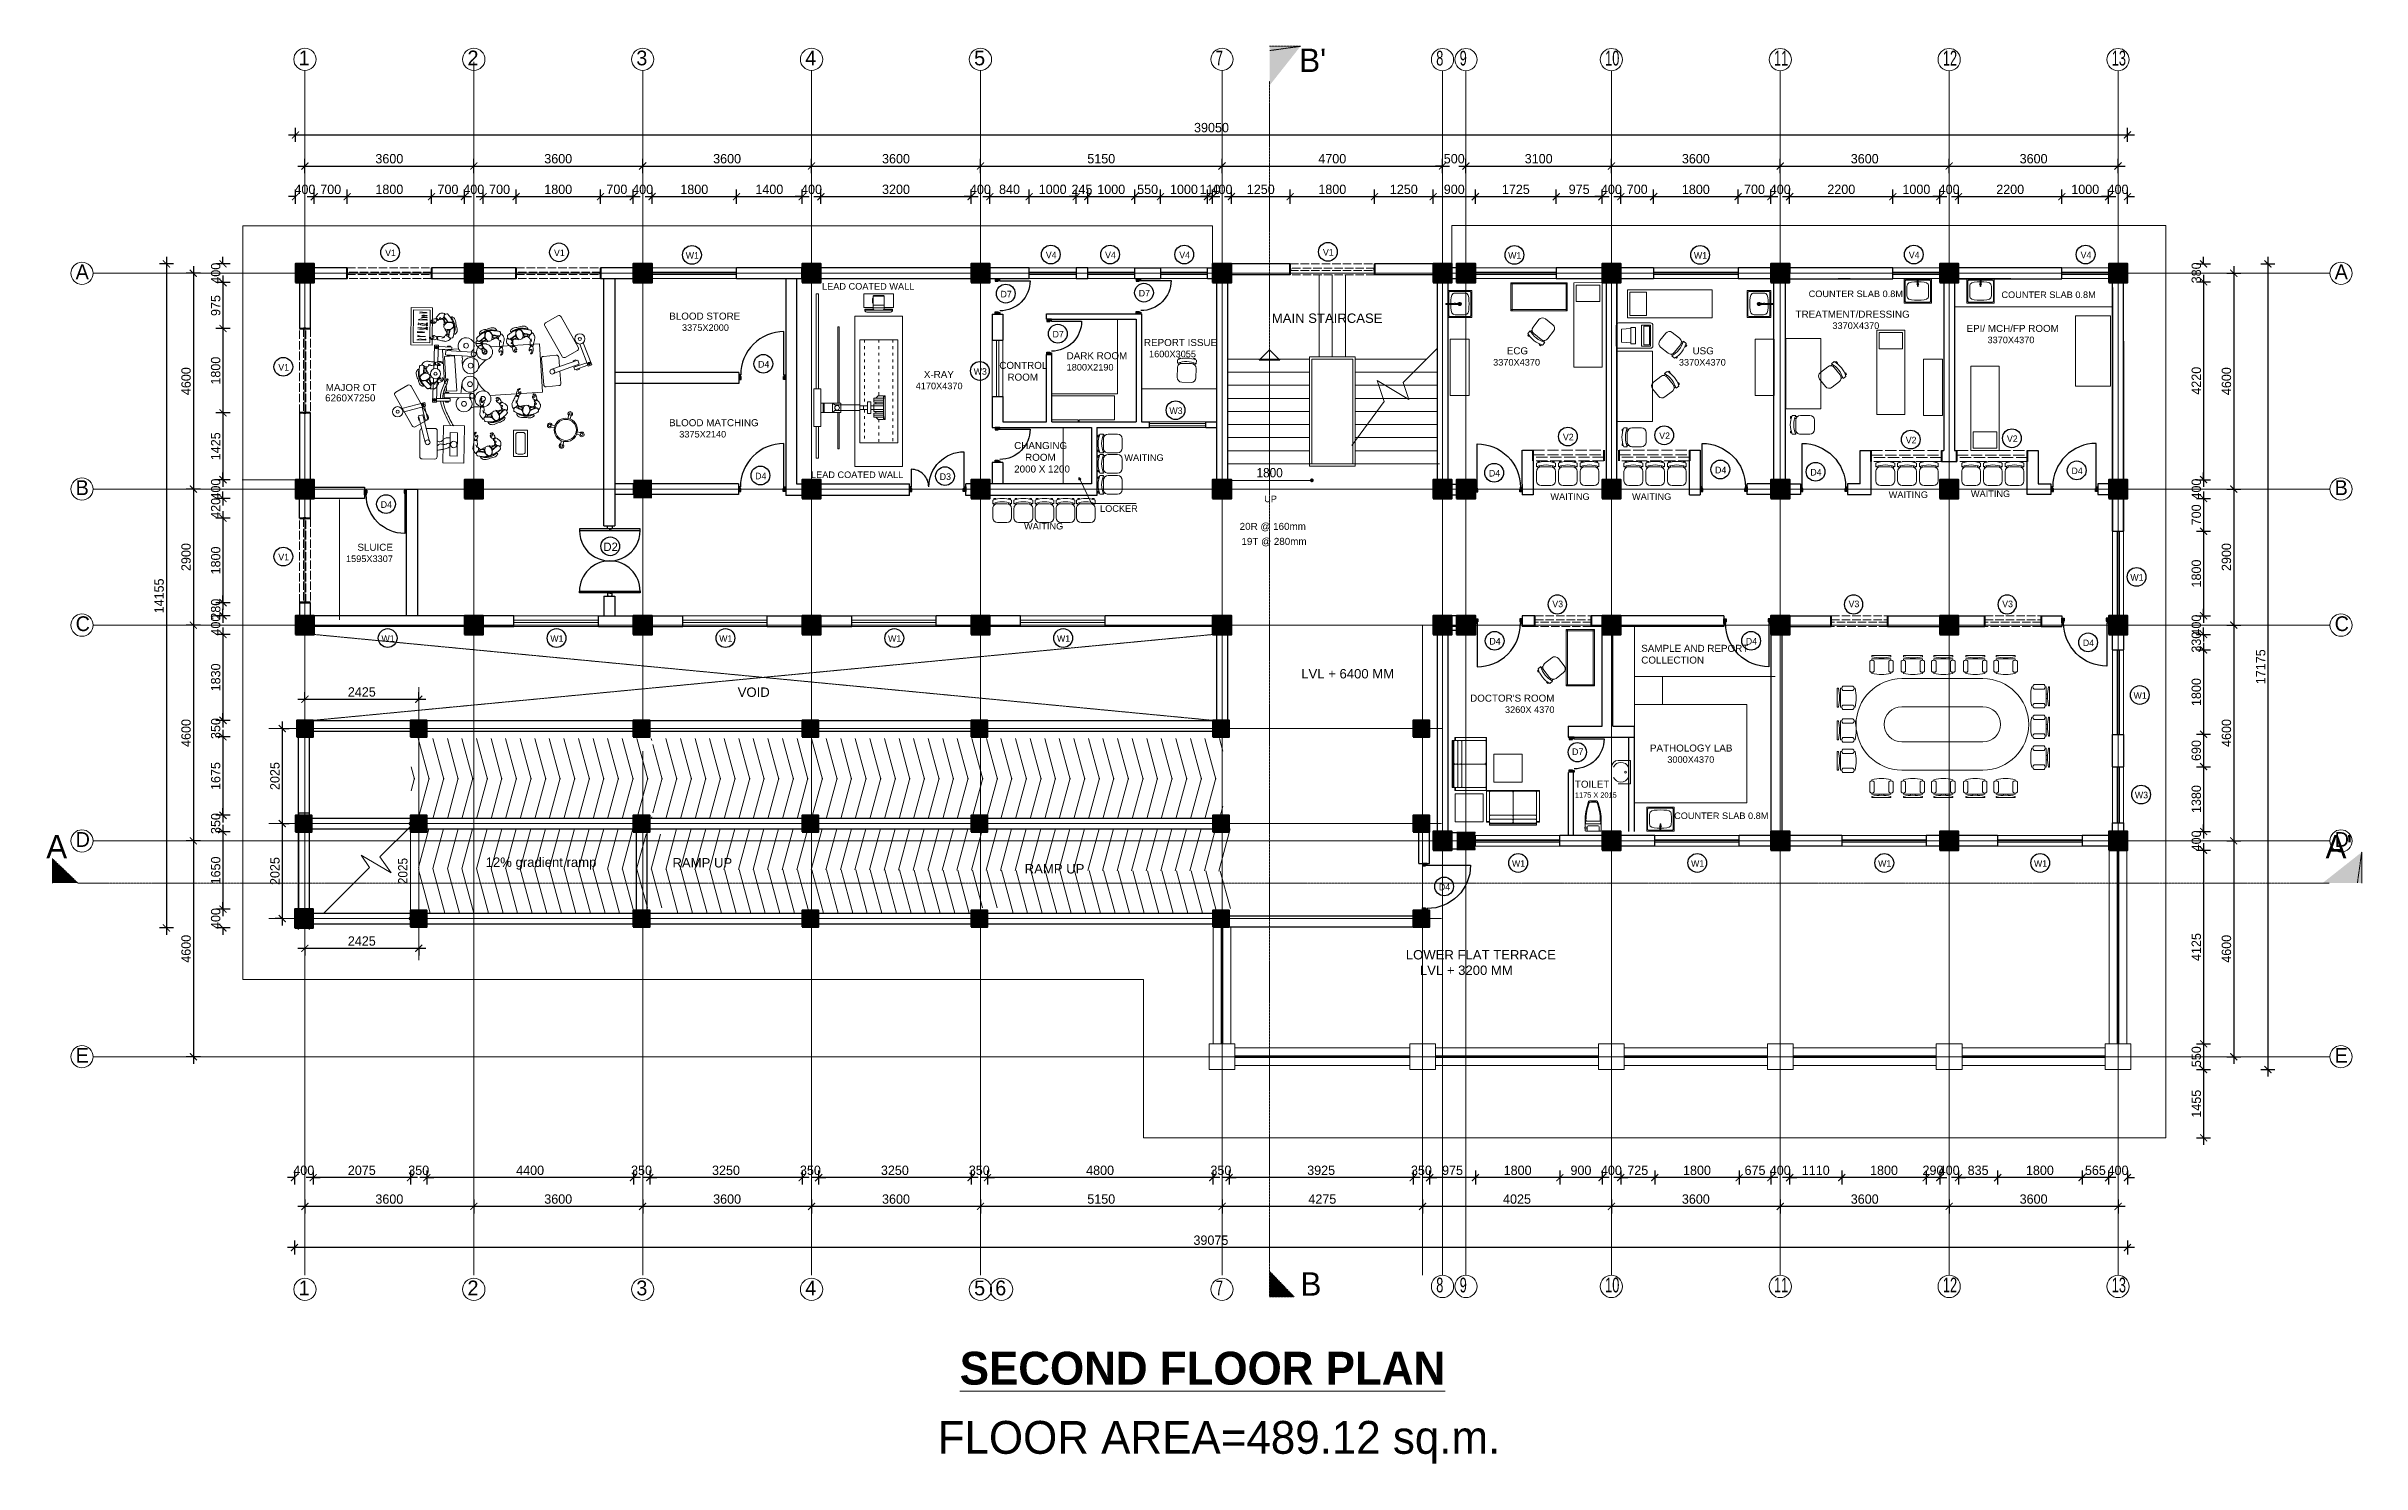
# Model space of a CAD drawing. Header units: inches. Extents: x -3071 to 2014935, y -37057 to 549694.
# Drawn here: x 1442787 to 1492143, y 288989 to 319203 of the extents above; entities that cross this region are included whole.
import ezdxf
from ezdxf.enums import TextEntityAlignment as Align

# ---------------------------------------------------------------- set-up
doc = ezdxf.new("R2010")
doc.units = ezdxf.units.IN
doc.header["$MEASUREMENT"] = 0
for name, pattern in [('ACAD_ISO08W100', [36, 24, -3, 6, -3]), ('DASHDOT2', [12.7, 6.35, -3.175, 0, -3.175]), ('DASHED', [0.75, 0.5, -0.25]), ('Hidden', [15, 12, -3]), ('Short Dash Space', [7, 3, -4])]:
    doc.linetypes.add(name, pattern=pattern)
for name, color, linetype, lineweight in [('001-Archi- door window elevation', 92, 'Continuous', 25), ('001-Archi- Loose Furniture', 13, 'Continuous', 0), ('001-Archi-Opening Tags', 14, 'Continuous', 25), ('002-Archi- Opening', 90, 'Continuous', 25), ('A .09 overhang', 1, 'Continuous', 9), ('A .4 col', 5, 'Continuous', 40), ('A 0.05 hatch', 252, 'Continuous', 5), ('A 0.09 Furniture', 30, 'Continuous', 5), ('A 0.13 dw', 3, 'Continuous', 13), ('A 0.13 fixed furniture', 10, 'Continuous', 13), ('A 0.13 IND DIM', 240, 'Continuous', 13), ('A 0.13 sanitary', 8, 'Continuous', 13), ('A 0.13 Text', 6, 'Continuous', 13), ('A 0.18 steps', 6, 'Continuous', 18), ('A 0.40 wall', 160, 'Continuous', 40), ('A 0.9 RAILING', 100, 'Continuous', 9), ('cen', 50, 'ACAD_ISO08W100', 5), ('DIM', 161, 'Continuous', 15), ('dotted line', 1, 'DASHED', 9), ('Grid Tag', 6, 'Continuous', 20), ('p1 walls stone outline', 4, 'Continuous', 30), ('section', 6, 'DASHDOT2', 20), ('text', 7, 'Continuous', 25), ('v1 windows', 152, 'Continuous', 20)]:
    doc.layers.add(name, color=color, linetype=linetype, lineweight=lineweight)
doc.styles.add('AERIAL', font='arial.ttf', dxfattribs={"height": 10})
doc.styles.add('Archi 100', font='GOTHIC.TTF', dxfattribs={"height": 200})
doc.styles.add('ARIAL', font='arial.ttf', dxfattribs={"width": 0.9})
doc.styles.add('CG', font='GOTHIC.TTF', dxfattribs={"height": 40})
doc.styles.get("Standard").update_dxf_attribs({"font": 'GOTHIC.TTF'})
doc.dimstyles.new('Archi 100', dxfattribs={"dimtxt": 200, "dimasz": 150, "dimexe": 150, "dimexo": 300, "dimgap": 50, "dimtad": 1, "dimdec": 0, "dimrnd": 5, "dimzin": 0, "dimdsep": 46, "dimtxsty": 'Archi 100', "dimblk": 'ARCHTICK', "dimcen": 0.09, "dimdle": 150, "dimclrd": 256, "dimclre": 256, "dimclrt": 256, "dimadec": 0, "dimazin": 0, "dimtfac": 1, "dimtdec": 0, "dimtix": 1, "dimtofl": 0, "dimtmove": 0, "dimatfit": 3, "dimfxl": 150, "dimfxlon": 1, "dimtolj": 1, "dimtzin": 0, "dimlwd": -1, "dimlwe": -1, "dimarcsym": 0})
doc.dimstyles.new('el to el 200', dxfattribs={"dimtxt": 200, "dimasz": 80, "dimexe": 150, "dimexo": 150, "dimgap": 60, "dimtad": 1, "dimdec": 1, "dimlfac": -1, "dimrnd": 1, "dimdsep": 46, "dimtxsty": 'ARIAL', "dimblk": 'DOT', "dimcen": 1, "dimdle": 25, "dimse1": 1, "dimse2": 1, "dimclrd": 256, "dimclre": 256, "dimclrt": 256, "dimadec": 0, "dimazin": 0, "dimtfac": 1, "dimtdec": 1, "dimtix": 1, "dimtmove": 1, "dimatfit": 0, "dimfxl": 400, "dimfxlon": 1, "dimlwd": 9, "dimlwe": 9, "dimarcsym": 0})

msp = doc.modelspace()

# ---------------------------------------------------------------- texts
at = {"layer": 'A 0.13 Text', "linetype": 'Continuous', "char_height": 500, "width": 2050.5885, "attachment_point": 5, "style": 'CG'}
for s, insert in [("B'", (1469781.31, 318904.62)), ("A'", (1491659.36, 302141.36))]:
    msp.add_mtext(s, dxfattribs=dict(at, insert=insert))
at = {"layer": 'A 0.13 Text', "char_height": 700, "attachment_point": 5, "style": 'CG'}
for s, insert, width in [('{\\fCentury Gothic|b1|i0|c0|p34;\\LSECOND FLOOR PLAN}', (1467431.74, 291020.2), 26112.9694), ('FLOOR AREA=489.12 sq.m.', (1467784.05, 289444.63), 13056.4847)]:
    msp.add_mtext(s, dxfattribs=dict(at, insert=insert, width=width))
at = {"layer": 'section', "char_height": 500, "width": 2050.5885, "attachment_point": 5, "style": 'CG'}
for s, insert in [('A', (1443008.23, 302141.36)), ('B', (1469745.14, 292819.8))]:
    msp.add_mtext(s, dxfattribs=dict(at, insert=insert))
at = {"layer": 'text', "style": 'AERIAL'}
for p in [(1456134.55, 301698.54), (1463642.92, 301570.54)]:
    msp.add_text('RAMP UP', height=200, dxfattribs=at).set_placement(p)
for s, insert, char_height, width, attachment_point in [('LEAD COATED WALL', (1459322.61, 314156.42), 140, 3401.9992, 1), ('COUNTER SLAB 0.8M', (1480354.32, 313996.87), 140, 14192.8258, 1), ('COUNTER SLAB 0.8M', (1484463.33, 313976.9), 140, 14192.8258, 1), ('BLOOD STORE\\P{\\H0.9333x;     3375X2000}', (1456065.52, 313527.01), 150, 14192.8258, 1), ('MAIN STAIRCASE', (1468909.92, 313507.37), 200, 14192.8258, 1), ('TREATMENT/DRESSING\\P{\\H0.75x;             \\H1.244x;    3370X4370}', (1480074.8, 313568.04), 150, 14192.8258, 1), ('REPORT ISSUE\\P{\\H0.9333x;  1600X3055}', (1466184.41, 312964.09), 150, 14192.8258, 1), ('EPI/ MCH/FP ROOM\\P{\\H0.75x;    \\H1.244x;     3370X4370}', (1483719.98, 313264.55), 150, 14192.8258, 1), ('CONTROL \\P   ROOM', (1463100.59, 312476.79), 150, 14192.8258, 1), ('DARK ROOM\\P{\\H0.9333x;1800X2190}', (1464536.09, 312681.89), 150, 14192.8258, 1), ('     ECG\\P{\\H0.9333x;3370X4370}', (1473627.87, 312787.17), 150, 14192.8258, 1), ('     USG\\P{\\H0.9333x;3370X4370}', (1477587.3, 312787.17), 150, 14192.8258, 1), ('   X-RAY\\P{\\H0.9333x;4170X4370}', (1461318.3, 312283.17), 150, 14192.8258, 1), ('BLOOD MATCHING\\P{\\H0.9333x;    3375X2140}', (1456061.74, 311254.55), 150, 14192.8258, 1), ('CHANGING\\P    ROOM\\P2000 X 1200', (1463418.3, 310767.47), 150, 14192.8258, 1), ('WAITING', (1465767, 310505.67), 140, 14192.8258, 1), ('LEAD COATED WALL', (1459086.83, 310140.12), 140, 3401.9992, 1), ('UP', (1468748.68, 309625.47), 140, 1897.5412, 1), ('WAITING', (1475685.26, 309673.58), 140, 14192.8258, 3), ('WAITING', (1476588.59, 309673.58), 140, 14192.8258, 1), ('WAITING', (1482060.12, 309714.83), 140, 14192.8258, 1), ('WAITING', (1483812.87, 309734.42), 140, 14192.8258, 1), ('WAITING', (1463627.8, 309044.07), 140, 14192.8258, 1), ('LOCKER', (1465249.09, 309419.54), 140, 14192.8258, 1), ('20R @ 160mm', (1468224.62, 309044.61), 150, 14192.8258, 1), ('  SLUICE\\P{\\H0.9333x;1595X3307}', (1450175.3, 308599.46), 150, 14192.8258, 3), ('19T @ 280mm', (1468263.14, 308724.71), 150, 14192.8258, 1), ('SAMPLE AND REPORT COLLECTION', (1476785.48, 306042.38), 150, 3155.5133, 7), ('VOID ', (1457524.67, 305535.27), 200, 14192.8258, 1), ('LVL + 6400 MM', (1469537.47, 305928.03), 200, 14192.8258, 1), ("DOCTOR'S ROOM\\P{\\H0.9333x;     3260X 4370}", (1474935.34, 304990.89), 150, 14192.8258, 9), ('PATHOLOGY LAB\\P{\\H0.75x;      \\H1.244x;  3000X4370}', (1476970.81, 303927.34), 150, 14192.8258, 7), ('TOILET\\P{\\H0.75x;1175 X 2015}', (1475371.93, 303184.77), 150, 14192.8258, 7), ('COUNTER SLAB 0.8M', (1477485.97, 302728.57), 140, 14192.8258, 7), ('12% gradient ramp', (1452152.23, 301911.39), 200, 14192.8258, 1), ('LOWER FLAT TERRACE ', (1471767.1, 299937.5), 200, 14192.8258, 1), ('LVL + 3200 MM', (1472067.05, 299607.94), 200, 14192.8258, 1)]:
    msp.add_mtext(s, dxfattribs=dict(at, insert=insert, char_height=char_height, width=width, attachment_point=attachment_point))
at = {"layer": 'text', "char_height": 150, "attachment_point": 1, "style": 'AERIAL'}
for s, width, heights, insert in [('MAJOR OT', 1862.4869, [0], (1448742.95, 312005.17)), ('\\pxqc;6260X7250', 1416.6009, [1506.47], (1448557.4, 311783.49))]:
    msp.add_mtext_dynamic_manual_height_columns(s, width=width, gutter_width=1000, heights=heights, dxfattribs=dict(at, insert=insert))

# ---------------------------------------------------------------- blocks, each defined once
blk = doc.blocks.new('VENT 1800')
at = {"layer": 'A 0.13 dw', "linetype": 'Hidden', "ltscale": 15}
for p, q in [((165850, 199351), (167650, 199351)), ((167650, 199258), (165850, 199258)), ((165850, 199208), (167650, 199208)), ((167650, 199121), (165850, 199121))]:
    blk.add_line(p, q, dxfattribs=at)
at = {"layer": 'A 0.40 wall', "ltscale": 15}
for p, q in [((165850, 199121), (165850, 199351)), ((165850, 199258), (165850, 199208)), ((167650, 199351), (167650, 199121)), ((167650, 199208), (167650, 199258))]:
    blk.add_line(p, q, dxfattribs=at)
blk = doc.blocks.new('W2')
at = {"layer": 'A 0.13 dw'}
for points in [[(143910, 195589), (143910, 195359), (142110, 195359), (142110, 195589)], [(142110, 195446), (143910, 195446), (143910, 195496), (142110, 195496)]]:
    blk.add_lwpolyline(points, close=True, dxfattribs=at)
blk = doc.blocks.new('grid')
at = {"layer": 'Grid Tag', "linetype": 'Continuous', "ltscale": 30}
blk.add_circle((51, 48), 264, dxfattribs=at)
blk.add_attdef('GRID', (-143, -93), '', height=200)
blk = doc.blocks.new('_Dot')
at = {"color": 0, "linetype": 'ByBlock', "lineweight": -2}
blk.add_line((-0.5, 0), (-1, 0), dxfattribs=at)
at = {"color": 0, "linetype": 'ByBlock', "const_width": 0.5}
blk.add_lwpolyline([(-0.25, 0, 1), (0.25, 0, 1)], format="xyb", close=True, dxfattribs=at)
blk = doc.blocks.new('*D1550')
at = {"layer": 'Defpoints', "color": 0, "ltscale": 20, "transparency": 16777216}
for p in [(1467964, 310304), (1469764, 310304), (1469764, 309951)]:
    blk.add_point(p, dxfattribs=at)
at = {"layer": 'DIM', "lineweight": 9, "ltscale": 20, "transparency": 16777216}
blk.add_line((1468044, 309951), (1469684, 309951), dxfattribs=at)
at = {"layer": 'DIM', "lineweight": 9, "ltscale": 20, "transparency": 16777216, "xscale": 80, "yscale": 80, "zscale": 80}
for p, rotation in [((1467964, 309951), 179.9999999999999), ((1469764, 309951), 359.9999999999999)]:
    blk.add_blockref('_Dot', p, dxfattribs=dict(at, rotation=rotation))
at = {"layer": 'DIM', "ltscale": 20, "transparency": 16777216, "insert": (1468864, 310113), "char_height": 200, "attachment_point": 5, "style": 'ARIAL'}
blk.add_mtext('1800', dxfattribs=at)
blk = doc.blocks.new('*D1549')
at = {"layer": 'Defpoints', "lineweight": 9, "ltscale": 20, "transparency": 16777216}
blk.add_line((1450550, 300690), (1450550, 302555), dxfattribs=at)
at = {"layer": 'Defpoints', "color": 0, "ltscale": 20, "transparency": 16777216}
for p in [(1450550, 302635), (1450725, 302635), (1450725, 300610)]:
    blk.add_point(p, dxfattribs=at)
at = {"layer": 'Defpoints', "lineweight": 9, "ltscale": 20, "transparency": 16777216, "xscale": 80, "yscale": 80, "zscale": 80}
for p, rotation in [((1450550, 302635), 89.9999999999999), ((1450550, 300610), 269.9999999999999)]:
    blk.add_blockref('_Dot', p, dxfattribs=dict(at, rotation=rotation))
at = {"layer": 'Defpoints', "ltscale": 20, "transparency": 16777216, "insert": (1450387, 301622), "char_height": 200, "attachment_point": 5, "rotation": 90, "style": 'ARIAL'}
blk.add_mtext('2025', dxfattribs=at)
blk = doc.blocks.new('window tag')
blk.add_circle((0, 0), 200)
at = {"style": 'Archi 100'}
blk.add_attdef('SYMBOL', text='', height=200, dxfattribs=at).set_placement((8, -10.5), align=Align.MIDDLE_CENTER)
at = {"style": 'Archi 100', "flags": 1}
for tag, p in [('WIDTH', (15, 174.5)), ('HEIGHT', (-4.5, -348.5))]:
    blk.add_attdef(tag, p, '', height=200, dxfattribs=at)
blk = doc.blocks.new('ffwef')
at = {"layer": 'A 0.13 dw'}
for points in [[(1184596, 368096), (1184596, 367866), (1183596, 367866), (1183596, 368096)], [(1183596, 367953), (1184596, 367953), (1184596, 368003), (1183596, 368003)]]:
    blk.add_lwpolyline(points, close=True, dxfattribs=at)
blk = doc.blocks.new('vfrfrfef')
at = {"layer": 'A 0.13 dw'}
for points in [[(1185496, 370608), (1185496, 370378), (1184296, 370378), (1184296, 370608)], [(1184296, 370465), (1185496, 370465), (1185496, 370515), (1184296, 370515)]]:
    blk.add_lwpolyline(points, close=True, dxfattribs=at)
blk = doc.blocks.new('*U655')
at = {"ltscale": 100}
for points in [[(5, 50), (5, -50), (55, -50), (55, 15), (40, 15), (40, 50)], [(995, 50), (995, -50), (945, -50), (945, 15), (960, 15), (960, 50)]]:
    blk.add_hatch(color=256, dxfattribs=at).paths.add_polyline_path(points)
blk.add_lwpolyline([(43, 50), (43, 964, -0.414214), (957, 50)], format="xyb", dxfattribs=at)
for points in [[(5, 50), (5, -50), (55, -50), (55, 15), (40, 15), (40, 50)], [(995, 50), (995, -50), (945, -50), (945, 15), (960, 15), (960, 50)]]:
    blk.add_lwpolyline(points, close=True)
blk = doc.blocks.new('x-ray machine plan')
at = {"linetype": 'Continuous'}
for points in [[(0, 1010), (0, 0), (3200, 0), (3200, 1010)], [(500, 910), (500, 100), (2700, 100), (2700, 910)], [(1090, 605), (1000, 620), (1000, 640), (1500, 640), (1500, 620), (1410, 605)], [(3624, 620), (3624, 390), (3439, 390), (3439, 620)], [(3624, 620), (3639, 605), (3639, 405), (3624, 390)], [(1125, 335), (1125, 265), (1375, 265), (1375, 335)], [(1190, 100), (1190, -430), (1150, -480), (1350, -480), (1310, -430), (1310, 100)], [(3594, 390), (3574, 370), (3489, 370), (3469, 390)], [(1150, -335), (374, -335), (374, -365), (1150, -365)], [(1350, -730), (1350, -305), (1150, -305), (1150, -730)], [(1350, -335), (2974, -335), (2974, -365), (1350, -365)], [(850, -830), (174, -830), (174, -780), (850, -780)], [(850, -880), (850, -730), (1650, -730), (1650, -880)], [(1650, -830), (3674, -830), (3674, -780), (1650, -780)]]:
    blk.add_lwpolyline(points, close=True, dxfattribs=at)
at = {"linetype": 'Short Dash Space', "ltscale": 20}
for points in [[(2700, 810), (500, 810)], [(1000, 505), (500, 505)], [(2700, 505), (1500, 505)], [(1210, 200), (500, 200)], [(2700, 200), (1290, 200)]]:
    blk.add_lwpolyline(points, dxfattribs=at)
at = {"linetype": 'Continuous'}
for points in [[(1050, 445), (1000, 495), (1000, 605), (1500, 605), (1500, 495), (1450, 445)], [(3329, 800), (3329, 210)], [(3379, 390), (3379, 620)], [(3389, 620), (3389, 820), (3674, 820), (3674, 190), (3389, 190), (3389, 390)], [(1050, 405), (1130, 405)], [(1170, 445), (1130, 445)], [(1290, 180), (1210, 180)], [(1330, 445), (1370, 445)], [(1450, 405), (1370, 405)]]:
    blk.add_lwpolyline(points, dxfattribs=at)
at = {"ltscale": 100}
for points in [[(1050, 605), (1090, 605), (1090, 405), (1050, 405)], [(1090, 605), (1130, 605), (1130, 405), (1090, 405)], [(1170, 605), (1330, 605), (1330, 405), (1170, 405)], [(1210, 605), (1290, 605), (1290, 335), (1210, 335)], [(1370, 605), (1410, 605), (1410, 405), (1370, 405)], [(1410, 605), (1450, 605), (1450, 405), (1410, 405)], [(3329, 600), (3349, 620), (3439, 620), (3439, 390), (3349, 390), (3329, 410)], [(1210, 265), (1290, 265), (1290, 100), (1210, 100)], [(1150, -655), (1350, -655), (1350, -680), (1150, -680)]]:
    blk.add_lwpolyline(points, close=True, dxfattribs=at)
at = {"linetype": 'Continuous'}
blk.add_lwpolyline([(3349, 620), (3349, 800), (3329, 800, 0.414214), (3289, 760), (3289, 250, 0.414214), (3329, 210), (3349, 210), (3349, 390)], format="xyb", dxfattribs=at)
blk.add_circle((1250, -380), 50, dxfattribs=at)
blk = doc.blocks.new('*U652')
at = {"ltscale": 100}
for points in [[(5, 50), (5, -50), (55, -50), (55, 15), (40, 15), (40, 50)], [(1195, 50), (1195, -50), (1145, -50), (1145, 15), (1160, 15), (1160, 50)]]:
    blk.add_hatch(color=256, dxfattribs=at).paths.add_polyline_path(points)
for points in [[(783, 50, 0.414214), (43, 790), (43, 50)], [(786, 50, -0.414214), (1157, 421), (1157, 50)]]:
    blk.add_lwpolyline(points, format="xyb", dxfattribs=at)
for points in [[(5, 50), (5, -50), (55, -50), (55, 15), (40, 15), (40, 50)], [(1195, 50), (1195, -50), (1145, -50), (1145, 15), (1160, 15), (1160, 50)]]:
    blk.add_lwpolyline(points, close=True)
blk = doc.blocks.new('*U684')
at = {"ltscale": 100}
for points in [[(5, 50), (5, -50), (55, -50), (55, 15), (40, 15), (40, 50)], [(745, 50), (745, -50), (695, -50), (695, 15), (710, 15), (710, 50)]]:
    blk.add_hatch(color=256, dxfattribs=at).paths.add_polyline_path(points)
blk.add_lwpolyline([(43, 50), (43, 684, -0.414214), (677, 50)], format="xyb", dxfattribs=at)
for points in [[(5, 50), (5, -50), (55, -50), (55, 15), (40, 15), (40, 50)], [(745, 50), (745, -50), (695, -50), (695, 15), (710, 15), (710, 50)]]:
    blk.add_lwpolyline(points, close=True)
blk = doc.blocks.new('chair ordinary plan')
at = {"linetype": 'Continuous'}
for p, q in [((100, 515), (-100, 515)), ((-200, 415), (-200, 215)), ((-200, 115), (-200, 40)), ((-100, 115), (100, 115)), ((200, 215), (200, 415)), ((200, 40), (200, 115))]:
    blk.add_line(p, q, dxfattribs=at)
for points in [[(-175, 149), (-175, 105)], [(-175, 30), (-175, 3), (-137, 3), (-137, 19)], [(-137, 94), (-137, 122)], [(137, 94), (137, 122)], [(175, 30), (175, 3), (137, 3), (137, 19)], [(175, 149), (175, 105)]]:
    blk.add_lwpolyline(points, dxfattribs=at)
for centre, radius, start, end in [((-100, 415), 100, 90, 180), ((100, 415), 100, 0, 90), ((-100, 215), 100, 180, 270), ((0, 595), 520, 247.3799, 292.6201), ((0, 520), 520, 247.3799, 292.6201), ((100, 215), 100, 270, 0)]:
    blk.add_arc(centre, radius, start, end, dxfattribs=at)
blk = doc.blocks.new('surgeon plan')
at = {"linetype": 'Continuous'}
blk.add_line((-223, 138), (-224, 193), dxfattribs=at)
blk.add_ellipse((0, 0), major_axis=(-3, 106), ratio=0.704082)
for points, start_tangent, end_tangent in [([(-272, 16), (-281, 22), (-300, 64), (-311, 113), (-290, 179), (-248, 273), (-235, 293), (-225, 296), (-215, 286), (-198, 281), (-184, 285), (-177, 282), (-177, 265), (-188, 213), (-207, 166), (-218, 155), (-221, 151), (-209, 141), (-194, 129), (-189, 104), (-202, 72), (-216, 54), (-231, 46), (-244, 39), (-263, 20), (-269, 16), (-272, 16)], (-0.995331, -0.09652), (-0.995331, -0.09652)), ([(-16, -109), (-49, -89), (-73, -43), (-87, -11), (-117, 3), (-207, 38), (-242, 39), (-258, 20), (-262, -20), (-259, -36), (-244, -47), (-178, -77), (-94, -102), (-13, -114), (62, -104), (141, -83), (247, -32), (257, -23), (260, -9), (256, 29), (244, 48), (227, 53), (150, 27), (91, -2), (84, -8), (76, -24), (67, -64), (57, -90), (45, -97), (11, -109), (-16, -109)], (-0.968474, -0.249114), (-0.968474, -0.249114)), ([(-212, 298), (-224, 316), (-225, 363), (-208, 419), (-172, 451), (-155, 450), (-154, 443), (-166, 432), (-189, 408), (-184, 361), (-159, 364), (-152, 380), (-146, 384), (-138, 374), (-141, 345), (-170, 308), (-199, 295), (-212, 298)], (-0.992752, 0.120179), (-0.992752, 0.120179)), ([(-143, 24), (-174, 39), (-183, 47), (-183, 52), (-180, 55), (-166, 59), (-117, 60), (-99, 56), (-87, 52), (-80, 46), (-80, 40), (-85, 31), (-87, 26), (-87, 22), (-85, 21), (-85, 18), (-93, 10), (-98, 9), (-113, 12), (-143, 24)], (-0.907368, 0.420338), (-0.907368, 0.420338)), ([(139, 31), (169, 48), (178, 57), (178, 61), (175, 64), (160, 68), (112, 66), (93, 61), (81, 56), (76, 50), (75, 45), (80, 35), (83, 30), (83, 27), (81, 25), (82, 22), (90, 15), (95, 14), (110, 18), (139, 31)], (0.883511, 0.46841), (0.883511, 0.46841)), ([(197, 228), (206, 242), (204, 296), (178, 348), (153, 354), (129, 346), (139, 335), (157, 328), (174, 316), (162, 287), (142, 287), (132, 303), (123, 309), (116, 292), (123, 267), (155, 232), (185, 224), (197, 228)], (0.96624, 0.257643), (0.96624, 0.257643)), ([(170, 188), (162, 203), (160, 209), (163, 213), (168, 212), (188, 209), (200, 215), (209, 227), (218, 229), (232, 220), (274, 170), (296, 136), (302, 115), (295, 78), (284, 46), (278, 36), (270, 29), (255, 38), (244, 49), (215, 61), (196, 75), (185, 92), (181, 120), (197, 137), (209, 146), (211, 150), (209, 152), (194, 160), (180, 174), (170, 188)], (-0.507743, 0.861508), (-0.507743, 0.861508)), ([(-5, -159), (-63, -165), (-124, -160), (-168, -137), (-191, -107), (-197, -89), (-197, -83), (-191, -80), (-173, -86), (-128, -108), (-35, -130), (42, -128), (113, -109), (157, -93), (171, -93), (176, -100), (170, -117), (151, -138), (109, -157), (50, -161), (-5, -159)], (-0.98774, -0.156108), (-0.98774, -0.156108))]:
    blk.add_spline(points, degree=3, dxfattribs=dict(start_tangent=start_tangent, end_tangent=end_tangent))
for points in [[(-178, 104), (-174, 92), (-164, 77), (-154, 73), (-138, 72), (-95, 77), (-73, 84), (-59, 94)], [(44, 107), (60, 90), (105, 81), (140, 79), (160, 88), (168, 107), (172, 142), (172, 160)]]:
    blk.add_spline(points, degree=3)
blk = doc.blocks.new('ot bed')
at = {"linetype": 'Continuous'}
for p, q in [((-794, 1462, 0), (-766, 1563, 0)), ((-794, 1462, 0), (-766, 1563, 0)), ((-746, 1449, 0), (-718, 1550, 0)), ((-1083, 1258, 0), (-1184, 1286, 0)), ((-1083, 1258, 0), (-1184, 1286, 0)), ((-1070, 1306, 0), (-1171, 1334, 0)), ((-603, 1125, 0), (-503, 1097, 0)), ((-590, 1173, 0), (-489, 1145, 0)), ((-590, 1173, 0), (-489, 1145, 0)), ((1577, 1100, 0), (1547, 1125, 0)), ((-927, 982, 0), (-955, 881, 0)), ((-879, 969, 0), (-907, 868, 0)), ((1663, 548, 0), (1662, 526, 0)), ((1723, 547, 0), (1722, 526, 0)), ((2167, 976, 0), (2188, 982, 0)), ((-1100, -151, 0), (-1092, -172, 0)), ((-1043, -131, 0), (-1036, -152, 0)), ((1626, -493, 0), (1627, -471, 0)), ((1686, -497, 0), (1687, -475, 0)), ((2146, -700, 0), (2337, -702, 0)), ((2118, -1214, 0), (2236, -1215, 0)), ((2120, -1177, 0), (2239, -1178, 0)), ((2123, -1126, 0), (2314, -1128, 0))]:
    blk.add_line(p, q, dxfattribs=at)
at = {"linetype": 'Continuous', "elevation": 0}
for points in [[(-23, 1219), (-23, 1782), (279, 1782), (279, 1219)], [(1321, 1129), (1335, 1925), (1787, 1917), (1773, 1121)], [(1474, 1276), (1482, 1772), (1634, 1770), (1626, 1274)], [(1684, 128), (1749, 217), (1703, 237), (1669, 133)], [(2008, -1389), (2013, -593), (2465, -596), (2460, -1392)], [(2058, -1339), (2063, -643), (2415, -646), (2410, -1342)]]:
    blk.add_lwpolyline(points, close=True, dxfattribs=at)
for points in [[(27, 1682, -0.414214), (77, 1732), (179, 1732, -0.414214), (229, 1682), (229, 1319, -0.414214), (179, 1269), (77, 1269, -0.414214), (27, 1319)], [(2440, 1129), (2808, 478, -0.414214), (2789, 410), (2530, 264, -0.414214), (2461, 283), (2094, 933, -0.414214), (2113, 1001), (2372, 1148, -0.414214)], [(-756, -350), (-388, -1001, -0.414214), (-407, -1069), (-667, -1216, -0.414214), (-735, -1197), (-1102, -546, -0.414214), (-1083, -478), (-824, -331, -0.414214)]]:
    blk.add_lwpolyline(points, format="xyb", close=True, dxfattribs=at)
for points in [[(2138, 1183), (1953, 1184, -0.414214), (1903, 1234), (1906, 1786, -0.414214), (1956, 1836), (2226, 1835, -0.414214), (2276, 1785), (2274, 1232, -0.353094), (2234, 1184, -0.353094)], [(-711, -38), (-734, 218, -0.414214), (-689, 272), (-419, 296, -0.414214), (-365, 251), (-316, -299, -0.414214), (-361, -353), (-630, -378, -0.414214), (-685, -332), (-702, -134)]]:
    blk.add_lwpolyline(points, format="xyb", dxfattribs=at)
for points in [[(2074, 1441), (2210, 891), (2301, 913), (2160, 1483)], [(2228, 728), (2159, 1009), (2105, 994), (2175, 713)], [(2292, 949), (2309, 953), (2293, 1011), (2278, 1007)], [(1189, 532), (1756, 525), (1755, 432), (1169, 438)], [(1919, 545), (1629, 548), (1632, 604), (1921, 601)], [(1666, 604), (1666, 626), (1726, 624), (1726, 603)], [(1904, 119), (1922, 625), (2003, 623), (1985, 117)], [(2113, 961), (2092, 955), (2108, 898), (2127, 903)], [(2639, 840), (2151, 706), (2172, 629), (2661, 762)], [(-540, -77), (-1093, -271), (-1124, -183), (-589, 5)], [(774, 483), (-339, 413), (-274, -621), (763, -556)], [(1447, -514), (1795, -492), (1751, 222)], [(1718, 175), (1751, -350), (1533, -364), (1486, 379), (1705, 392), (1713, 261)], [(1659, 433), (1658, 417), (1718, 415), (1719, 432)], [(1744, 335), (1737, 432)], [(-1134, -615), (-1313, -141), (-1389, -170), (-1210, -643)], [(-1305, -164), (-1031, -68), (-1011, -120), (-1285, -216)], [(-1120, -99), (-1127, -80), (-1071, -59), (-1063, -79)], [(-1002, -239), (-996, -254), (-1053, -275), (-1059, -259)], [(1141, -348), (1726, -384), (1720, -477), (1154, -443)], [(1882, -509), (1592, -491), (1591, -547), (1880, -564)], [(1690, -382), (1690, -364), (1630, -362), (1630, -378)], [(1897, -83), (1879, -589), (1960, -592), (1978, -86)], [(1624, -549), (1624, -571), (1684, -573), (1684, -553)]]:
    blk.add_lwpolyline(points, dxfattribs=at)
at = {"linetype": 'Continuous'}
for centre, radius in [((-742, 1556, 0), 25), ((1553, 1528, 0), 69.8), ((2109, 1479, 0), 51.3), ((-1177, 1310, 0), 25), ((-837, 1215, 0), 250), ((-837, 1215, 0), 225), ((-496, 1121, 0), 25), ((-931, 875, 0), 25), ((930, 554, 0), 171), ((930, 554, 0), 51.3), ((1160, 489, 0), 51.3), ((1333, 659, 0), 51.3), ((1962, 574, 0), 27.7), ((1962, 574, 0), 8.29), ((2211, 680, 0), 27.7), ((2210, 681, 0), 8.29), ((2748, 828, 0), 109), ((2748, 828, 0), 33.2), ((-548, -26, 0), 51.3), ((1191, -154, 0), 171), ((1205, 241, 0), 171), ((1205, 241, 0), 51.3), ((1941, 17, 0), 109), ((1941, 17, 0), 33.2), ((-1334, -203, 0), 27.7), ((-1333, -202, 0), 8.29), ((895, -447, 0), 171), ((894, -447, 0), 51.3), ((1129, -398, 0), 51.3), ((1191, -154, 0), 51.3), ((-1136, -724, 0), 109), ((-1136, -724, 0), 33.2), ((1289, -580, 0), 51.3), ((1922, -540, 0), 27.7), ((1922, -540, 0), 8.29)]:
    blk.add_circle(centre, radius, dxfattribs=at)
for centre, radius, start, end in [((-742, 1556, 0), 50, 284.5048, 224.5048), ((-1177, 1310, 0), 50, 14.5048, 314.5048), ((-496, 1121, 0), 50, 194.5048, 134.5048), ((-931, 875, 0), 50, 104.5048, 44.5048), ((1333, 659, 0), 171, 310.7666, 227.9996), ((1289, -580, 0), 171, 127.9214, 45.1543)]:
    blk.add_arc(centre, radius, start, end, dxfattribs=at)
for points, knots in [([(1905, 1555, 0), (1882, 1537, 0), (1833, 1497, 0), (1741, 1549, 0), (1665, 1483, 0), (1635, 1512, 0), (1630, 1517, 0)], [0, 0, 0, 0, 81.563797, 173.371793, 272.744655, 292.615625, 292.615625, 292.615625, 292.615625]), ([(1905, 1649, 0), (1874, 1645, 0), (1809, 1637, 0), (1715, 1619, 0), (1658, 1590, 0), (1631, 1576, 0)], [0, 0, 0, 0, 93.30527, 196.638809, 285.709712, 285.709712, 285.709712, 285.709712]), ([(1577, 1100, 0), (1629, 1002, 0), (1680, 906, 0), (1747, 739, 0), (1771, 670, 0), (1781, 603, 0)], [0, 0, 0, 0, 0.333935, 0.333935, 0.5544949, 0.5544949, 0.5544949, 0.5544949]), ([(1621, 1124, 0), (1686, 1002, 0), (1774, 837, 0), (1825, 651, 0), (1832, 602, 0)], [0, 0, 0, 0, 0.4151651, 0.5630048, 0.5630048, 0.5630048, 0.5630048]), ([(1904, 1448, 0), (1884, 1459, 0), (1822, 1493, 0), (1752, 1372, 0), (1667, 1382, 0), (1628, 1387, 0)], [0, 0, 0, 0, 62.736809, 191.456764, 303.812201, 303.812201, 303.812201, 303.812201]), ([(1191, 754, 0), (1167, 739, 0), (1085, 701, 0), (979, 741, 0), (909, 725, 0), (903, 723, 0)], [0.046601, 0.046601, 0.046601, 0.046601, 0.0900895, 0.1933687, 0.2037729, 0.2037729, 0.2037729, 0.2037729]), ([(1787, 547, 0), (1789, 474, 0), (1770, 404, 0), (1729, 298, 0), (1716, 268, 0), (1703, 237, 0)], [0.6168993, 0.6168993, 0.6168993, 0.6168993, 0.8640409, 0.8640409, 0.9620659, 0.9620659, 0.9620659, 0.9620659]), ([(1837, 546, 0), (1837, 535, 0), (1837, 423, 0), (1791, 315, 0), (1749, 217, 0)], [0.6194931, 0.6194931, 0.6194931, 0.6194931, 0.652036, 0.9620659, 0.9620659, 0.9620659, 0.9620659]), ([(869, 394, 0), (913, 362, 0), (988, 299, 0), (1027, 209, 0), (1049, 171, 0)], [0.0412593, 0.0412593, 0.0412593, 0.0412593, 0.1268022, 0.1953195, 0.1953195, 0.1953195, 0.1953195]), ([(1404, 436, 0), (1401, 428, 0), (1385, 369, 0), (1396, 291, 0), (1378, 229, 0), (1375, 220, 0)], [0.0763923, 0.0763923, 0.0763923, 0.0763923, 0.0899058, 0.1763198, 0.1924471, 0.1924471, 0.1924471, 0.1924471]), ([(845, -283, 0), (891, -254, 0), (970, -197, 0), (1016, -109, 0), (1040, -73, 0)], [0.0412593, 0.0412593, 0.0412593, 0.0412593, 0.1268022, 0.1953195, 0.1953195, 0.1953195, 0.1953195]), ([(1375, -363, 0), (1373, -355, 0), (1361, -294, 0), (1378, -218, 0), (1364, -155, 0), (1362, -145, 0)], [0.0763923, 0.0763923, 0.0763923, 0.0763923, 0.0899058, 0.1763198, 0.1924471, 0.1924471, 0.1924471, 0.1924471]), ([(1140, -665, 0), (1118, -648, 0), (1039, -605, 0), (930, -637, 0), (861, -616, 0), (855, -614, 0)], [0.046601, 0.046601, 0.046601, 0.046601, 0.0900895, 0.1933687, 0.2037729, 0.2037729, 0.2037729, 0.2037729]), ([(2317, -965, 0), (2260, -962, 0), (2195, -960, 0), (2125, -947, 0), (2109, -959, 0), (2119, -983, 0), (2142, -973, 0), (2140, -963, 0), (2139, -960, 0)], [0, 0, 0, 0, 174.329547, 195.825423, 206.468432, 227.473395, 246.37467, 255.718263, 255.718263, 255.718263, 255.718263]), ([(2320, -941, 0), (2271, -933, 0), (2214, -924, 0), (2106, -950, 0), (2123, -910, 0), (2134, -928, 0), (2141, -937, 0)], [0, 0, 0, 0, 179.473817, 206.698064, 227.58017, 252.039495, 252.039495, 252.039495, 252.039495]), ([(2337, -702, 0), (2325, -709, 0), (2295, -727, 0), (2242, -726, 0), (2202, -704, 0), (2137, -726, 0), (2145, -703, 0), (2146, -700, 0)], [0, 0, 0, 0, 43.509372, 102.826241, 142.389381, 199.238701, 208.025131, 208.025131, 208.025131, 208.025131]), ([(2331, -858, 0), (2250, -860, 0), (2089, -863, 0), (2250, -875, 0), (2329, -881, 0)], [0, 0, 0, 0, 161.531447, 321.993503, 321.993503, 321.993503, 321.993503]), ([(2326, -773, 0), (2299, -772, 0), (2244, -772, 0), (2296, -795, 0), (2324, -807, 0)], [0, 0, 0, 0, 55.116987, 116.029652, 116.029652, 116.029652, 116.029652]), ([(2318, -1022, 0), (2302, -1031, 0), (2251, -1063, 0), (2182, -1051, 0), (2118, -1029, 0), (2104, -1065, 0), (2132, -1065, 0), (2133, -1054, 0), (2134, -1049, 0)], [0, 0, 0, 0, 54.30793, 176.508374, 205.515381, 229.145103, 245.978511, 259.350431, 259.350431, 259.350431, 259.350431]), ([(2314, -1065, 0), (2294, -1051, 0), (2244, -1015, 0), (2172, -1015, 0), (2124, -1034, 0), (2105, -1013, 0), (2128, -1002, 0), (2135, -1013, 0), (2139, -1020, 0)], [0, 0, 0, 0, 72.045442, 180.556928, 201.118854, 220.043701, 234.6541, 254.478507, 254.478507, 254.478507, 254.478507]), ([(2236, -1215, 0), (2229, -1220, 0), (2210, -1231, 0), (2177, -1231, 0), (2152, -1217, 0), (2112, -1230, 0), (2117, -1216, 0), (2118, -1214, 0)], [0, 0, 0, 0, 27.05273, 63.934054, 88.533144, 123.880226, 129.343346, 129.343346, 129.343346, 129.343346]), ([(2239, -1178, 0), (2231, -1182, 0), (2213, -1194, 0), (2180, -1193, 0), (2155, -1179, 0), (2115, -1193, 0), (2120, -1179, 0), (2120, -1177, 0)], [0, 0, 0, 0, 27.05273, 63.934054, 88.533144, 123.880226, 129.343346, 129.343346, 129.343346, 129.343346]), ([(2280, -1276, 0), (2199, -1278, 0), (2038, -1281, 0), (2198, -1293, 0), (2278, -1299, 0)], [0, 0, 0, 0, 161.531447, 321.993503, 321.993503, 321.993503, 321.993503]), ([(2314, -1128, 0), (2302, -1135, 0), (2272, -1153, 0), (2219, -1152, 0), (2179, -1130, 0), (2114, -1152, 0), (2122, -1129, 0), (2123, -1126, 0)], [0, 0, 0, 0, 43.509372, 102.826241, 142.389381, 199.238701, 208.025131, 208.025131, 208.025131, 208.025131])]:
    blk.add_open_spline(points, degree=3, knots=knots, dxfattribs=at)
blk.add_open_spline([(2271, -778, 0), (2231, -777, 0), (2192, -776, 0), (2152, -775, 0)], degree=3, dxfattribs=at)
at = {"linetype": 'Continuous', "extrusion": (9.25769e-13, -1.73099e-13, -1), "xscale": -1, "zscale": -1}
for p, rotation in [((-812, 1663, 0), 165.1458270060828), ((-659, 912, 0), 160.7484185197392), ((-8, 793, 0), 183.3886918403541), ((-2163, 85, 0), 252.2285060525394), ((-151, -818, 0), 348.707485203563), ((-808, -779, 0), 346.2687965853196), ((-1659, -1000, 0), 78.7074852101039)]:
    blk.add_blockref('surgeon plan', p, dxfattribs=dict(at, rotation=rotation))
blk = doc.blocks.new('OT DOOR')
for points in [[(40, 1500), (40, 1488), (50, 1488), (50, 1437), (-10, 1437), (-10, 1437), (-50, 1437), (-50, 1488), (-40, 1488), (-40, 1500), (40, 1500)], [(40, 0), (40, 12), (50, 12), (50, 63), (-50, 63), (-50, 63), (-50, 63), (-50, 12), (-40, 12), (-40, 0), (40, 0)]]:
    blk.add_lwpolyline(points)
for points in [[(-2, 1433), (-644, 1433, 0.014338), (-646, 1396), (-2, 1396)], [(-1, 1433, 0.146678), (1, 1433), (1, 1396), (-1, 1396)], [(3, 1435, 0.146678), (2, 1436), (40, 1436), (40, 1435)], [(644, 1433), (2, 1433), (2, 1396), (646, 1396, 0.014338)], [(-2, 67), (-644, 67, -0.014338), (-646, 104), (-2, 104)], [(-1, 67, -0.146678), (1, 67), (1, 104), (-1, 104)], [(644, 67), (2, 67), (2, 104), (646, 104, -0.014338)], [(3, 65, -0.146678), (2, 64), (40, 64), (40, 65)]]:
    blk.add_lwpolyline(points, format="xyb", close=True)
for centre, radius in [((1, 1435), 2.22), ((1, 1435), 0.933), ((1, 65), 2.22), ((1, 65), 0.933)]:
    blk.add_circle(centre, radius)
for centre, start, end in [((0, 1396), 180, 0), ((0, 104), 0, 180)]:
    blk.add_arc(centre, 646, start, end)
blk = doc.blocks.new('*U660')
at = {"ltscale": 100}
for points in [[(5, 50), (5, -50), (55, -50), (55, 15), (40, 15), (40, 50)], [(895, 50), (895, -50), (845, -50), (845, 15), (860, 15), (860, 50)]]:
    blk.add_hatch(color=256, dxfattribs=at).paths.add_polyline_path(points)
blk.add_lwpolyline([(43, 50), (43, 864, -0.414214), (857, 50)], format="xyb", dxfattribs=at)
for points in [[(5, 50), (5, -50), (55, -50), (55, 15), (40, 15), (40, 50)], [(895, 50), (895, -50), (845, -50), (845, 15), (860, 15), (860, 50)]]:
    blk.add_lwpolyline(points, close=True)
blk = doc.blocks.new('BGGR')
at = {"layer": 'A 0.13 dw'}
for points in [[(1190600, 331349), (1190600, 331464), (1191800, 331464), (1191800, 331349)], [(1191800, 331434), (1190600, 331434), (1190600, 331384), (1191800, 331384)]]:
    blk.add_lwpolyline(points, close=True, dxfattribs=at)
blk = doc.blocks.new('trolley hospital')
at = {"linetype": 'Continuous'}
for points in [[(1800, 0), (0, 0), (0, 600), (1800, 600)], [(1400, 50), (1400, 550), (1750, 550), (1750, 50)]]:
    blk.add_lwpolyline(points, close=True, dxfattribs=at)
blk = doc.blocks.new('table 1200 x 0600 plan')
at = {"color": 0, "linetype": 'Continuous'}
blk.add_lwpolyline([(0, 600), (1200, 600), (1200, 0), (0, 0)], close=True, dxfattribs=at)
for points in [[(0, 575), (1200, 575)], [(25, 0), (25, 600)], [(1175, 600), (1175, 0)], [(1200, 25), (0, 25)]]:
    blk.add_lwpolyline(points, dxfattribs=at)
blk = doc.blocks.new('ultrasound machine')
blk.add_lwpolyline([(-220, 0), (220, 0, -0.414214), (270, -50), (270, -730, -0.414214), (220, -780), (-220, -780, -0.414214), (-270, -730), (-270, -50, -0.414214)], format="xyb", close=True)
at = {"linetype": 'Continuous'}
for points in [[(-175, -410), (175, -410), (175, -310), (-175, -310)], [(225, -540), (225, -730), (-225, -730), (-225, -540)], [(200, -590), (200, -705), (-200, -705), (-200, -590)]]:
    blk.add_lwpolyline(points, close=True, dxfattribs=at)
blk.add_lwpolyline([(154, -310), (138, -110), (-138, -110), (-154, -310)], dxfattribs=at)
blk = doc.blocks.new('table 1500 x 0750 plan')
at = {"color": 0, "linetype": 'Continuous'}
blk.add_lwpolyline([(0, 750), (1500, 750), (1500, 0), (0, 0)], close=True, dxfattribs=at)
blk = doc.blocks.new('bench 0400 x 1200 plan')
at = {"color": 0, "linetype": 'Continuous'}
blk.add_lwpolyline([(1200, 0), (0, 0), (0, 400), (1200, 400)], close=True, dxfattribs=at)
blk = doc.blocks.new('tap bib short neck plan')
at = {"linetype": 'Continuous'}
blk.add_lwpolyline([(39, 10), (0, 10), (0, -10), (39, -10)], dxfattribs=at)
blk.add_lwpolyline([(74, -8), (95, -8, 1), (95, 8), (74, 8)], format="xyb", dxfattribs=at)
for radius in [20, 15]:
    blk.add_circle((56, 0), radius, dxfattribs=at)
blk = doc.blocks.new('basin')
at = {"layer": 'A 0.13 sanitary', "extrusion": (0, 0, -1)}
blk.add_lwpolyline([(179136, -195359), (179412, -195359), (179412, -194849), (178840, -194849), (178840, -195359), (179115, -195359)], dxfattribs=at)
blk.add_lwpolyline([(179136, -195339), (179367, -195339, 0.414214), (179392, -195314), (179392, -194894, 0.414214), (179367, -194869), (178885, -194869, 0.414214), (178860, -194894), (178860, -195314, 0.414214), (178885, -195339), (179115, -195339)], format="xyb", dxfattribs=at)
at = {"layer": 'A 0.13 sanitary'}
for points in [[(-179112, -195198), (-179139, -195198), (-179139, -195228), (-179112, -195228)], [(-179115, -195228), (-179136, -195228), (-179136, -195404), (-179115, -195404)]]:
    blk.add_lwpolyline(points, close=True, dxfattribs=at)
for radius, start, end in [(35, 300.7574, 239.2426), (21, 293.8762, 246.1238)]:
    blk.add_arc((-179126, -195104), radius, start, end, dxfattribs=at)
for points, knots in [([(-179358, -195104), (-179358, -195011), (-179358, -194909), (-179126, -194909), (-178893, -194909), (-178893, -195009), (-178893, -195104)], [342.783985, 342.783985, 342.783985, 342.783985, 446.898133, 685.56797, 924.237807, 1028.351955, 1028.351955, 1028.351955, 1028.351955]), ([(-179358, -195104), (-179358, -195196), (-179358, -195296), (-179228, -195299), (-179136, -195299)], [342.783985, 342.783985, 342.783985, 342.783985, 446.898133, 676.81216, 676.81216, 676.81216, 676.81216]), ([(-179115, -195299), (-179023, -195299), (-178893, -195296), (-178893, -195199), (-178893, -195104)], [694.323773, 694.323773, 694.323773, 694.323773, 924.237807, 1028.351955, 1028.351955, 1028.351955, 1028.351955])]:
    blk.add_open_spline(points, degree=3, knots=knots, dxfattribs=at)
at = {"layer": 'A 0.13 sanitary', "extrusion": (0, 0, -1), "zscale": -1, "rotation": 89.99999999999999}
blk.add_blockref('tap bib short neck plan', (179126, -195198), dxfattribs=at)
blk = doc.blocks.new('V3')
at = {"layer": 'A 0.13 dw', "linetype": 'Hidden', "ltscale": 20}
for p, q in [((151545, 189943), (153045, 189943)), ((151545, 189843), (153045, 189843)), ((153045, 189793), (151545, 189793)), ((153045, 189713), (151545, 189713))]:
    blk.add_line(p, q, dxfattribs=at)
at = {"layer": 'A 0.40 wall', "ltscale": 20}
for p, q in [((151545, 189713), (151545, 189943)), ((153045, 189943), (153045, 189713))]:
    blk.add_line(p, q, dxfattribs=at)
blk = doc.blocks.new('tap bib long body plan')
at = {"linetype": 'Continuous'}
blk.add_lwpolyline([(90, -10), (0, -10), (0, 10), (90, 10)], dxfattribs=at)
blk.add_lwpolyline([(126, 8), (147, 8, -1), (147, -8), (126, -8)], format="xyb", dxfattribs=at)
for radius in [20, 15]:
    blk.add_circle((108, 0), radius, dxfattribs=at)
blk = doc.blocks.new('*U651')
at = {"linetype": 'ByBlock'}
blk.add_line((272, 417), (272, 218), dxfattribs=at)
at = {"linetype": 'Continuous', "ltscale": 20}
blk.add_lwpolyline([(-292, 510), (292, 510), (292, 0), (-292, 0)], close=True, dxfattribs=at)
blk.add_lwpolyline([(-247, 490), (247, 490, -0.414214), (272, 465), (272, 45, -0.414214), (247, 20), (-247, 20, -0.414214), (-272, 45), (-272, 465, -0.414214)], format="xyb", close=True, dxfattribs=at)
for points in [[(-233, 255), (-233, 347), (-233, 450), (0, 450), (232, 450), (232, 350), (232, 255)], [(-233, 255), (-233, 163), (-233, 60), (0, 60), (232, 60), (232, 160), (232, 255)]]:
    blk.add_open_spline(points, degree=3, knots=[342.783985, 342.783985, 342.783985, 342.783985, 446.898133, 685.56797, 924.237807, 1028.351955, 1028.351955, 1028.351955, 1028.351955], dxfattribs=at)
at = {"rotation": 90}
blk.add_blockref('tap bib long body plan', (0, 0), dxfattribs=at)
blk = doc.blocks.new('sa oct uni toi')
for p, q in [((-214, 420), (-214, 287)), ((-214, 151), (-214, 287)), ((-88, 458), (-200, 458)), ((-19, 113), (-200, 113)), ((-158, 439), (-158, 287)), ((-158, 132), (-158, 287)), ((-113, 392), (-113, 287)), ((-113, 179), (-113, 287)), ((0, 411), (-94, 411)), ((0, 160), (-94, 160)), ((-89, 455), (-89, 420)), ((-60, 461), (-82, 461)), ((-60, 414), (-82, 414)), ((-82, 414), (-82, 411)), ((-60, 414), (-60, 411)), ((-19, 458), (-54, 458)), ((-53, 455), (-53, 420)), ((0, 439), (0, 287)), ((0, 132), (0, 287))]:
    blk.add_line(p, q)
for centre, radius, start, end in [((-35, 287), 615, 172.6652, 179.9981), ((15, 287), 665, 180.0016, 187.0523), ((-626, 364), 18.9, 110.0218, 174.8892), ((-626, 207), 18.9, 185.1108, 249.9782), ((-200, -804), 1262, 90, 110.0218), ((-200, 1375), 1262, 249.9782, 270), ((-44, 287), 580, 172.6856, 179.998), ((6, 287), 631, 180.0016, 187.0158), ((-601, 359), 18.9, 109.0034, 174.9977), ((-601, 212), 18.9, 185.0023, 250.9966), ((-44, 287), 575, 172.6683, 179.998), ((7, 287), 625, 180.0016, 187.0303), ((-601, 359), 12.6, 109.0034, 174.9977), ((-601, 212), 12.6, 185.0023, 250.9966), ((-200, -804), 1250, 88.0034, 109.0034), ((-200, 1375), 1250, 250.9966, 271.9966), ((-200, -804), 1243, 91.5459, 109.0034), ((-200, 1375), 1243, 250.9966, 268.4541), ((-233, 420), 18.9, 360, 91.5459), ((-233, 151), 18.9, 268.4541, 360), ((-139, 439), 18.9, 90, 180), ((-139, 132), 18.9, 180, 270), ((-94, 392), 18.9, 90, 180), ((-94, 179), 18.9, 180, 270), ((-82, 455), 6.31, 150, 180), ((-82, 420), 6.31, 180, 270), ((-82, 455), 6.31, 90, 150), ((-60, 455), 6.31, 30, 90), ((-60, 420), 6.31, 270, 360), ((-60, 455), 6.31, 360, 30), ((-19, 439), 18.9, 360, 90), ((-19, 132), 18.9, 270, 360)]:
    blk.add_arc(centre, radius, start, end)
blk = doc.blocks.new('charpi western plan with cistern')
at = {"rotation": 270}
blk.add_blockref('sa oct uni toi', (-287, 0), dxfattribs=at)
blk = doc.blocks.new('*U659')
at = {"ltscale": 100}
for points in [[(5, 50), (5, -50), (55, -50), (55, 15), (40, 15), (40, 50)], [(995, 50), (995, -50), (945, -50), (945, 15), (960, 15), (960, 50)]]:
    blk.add_hatch(color=256, dxfattribs=at).paths.add_polyline_path(points)
blk.add_lwpolyline([(43, 50), (43, 964, -0.414214), (957, 50)], format="xyb", dxfattribs=at)
for points in [[(5, 50), (5, -50), (55, -50), (55, 15), (40, 15), (40, 50)], [(995, 50), (995, -50), (945, -50), (945, 15), (960, 15), (960, 50)]]:
    blk.add_lwpolyline(points, close=True)
blk = doc.blocks.new('*U654')
at = {"ltscale": 100}
for points in [[(5, 50), (5, -50), (55, -50), (55, 15), (40, 15), (40, 50)], [(745, 50), (745, -50), (695, -50), (695, 15), (710, 15), (710, 50)]]:
    blk.add_hatch(color=256, dxfattribs=at).paths.add_polyline_path(points)
blk.add_lwpolyline([(43, 50), (43, 684, -0.414214), (677, 50)], format="xyb", dxfattribs=at)
for points in [[(5, 50), (5, -50), (55, -50), (55, 15), (40, 15), (40, 50)], [(745, 50), (745, -50), (695, -50), (695, 15), (710, 15), (710, 50)]]:
    blk.add_lwpolyline(points, close=True)
blk = doc.blocks.new('VENT 1200')
at = {"layer": 'A 0.13 dw', "linetype": 'Hidden', "ltscale": 15}
for p, q in [((144610, 190989), (143410, 190989)), ((143410, 190759), (144610, 190759))]:
    blk.add_line(p, q, dxfattribs=at)
blk.add_lwpolyline([(143410, 190849), (144610, 190849), (144610, 190899), (143410, 190899)], close=True, dxfattribs=at)
at = {"layer": 'A 0.40 wall', "ltscale": 15}
for p, q in [((143410, 190989), (143410, 190759)), ((144610, 190759), (144610, 190989))]:
    blk.add_line(p, q, dxfattribs=at)
blk = doc.blocks.new('sofa 2 person')
at = {"linetype": 'Continuous'}
for points in [[(-562, 62), (-500, 62, 0.414214), (-475, 37), (-25, 37, 0.414214), (0, 62, 0.414214), (25, 37), (475, 37, 0.414214), (500, 62), (562, 62), (562, 737), (-562, 737)], [(-500, 700, -0.414214), (-475, 725), (-25, 725, -0.414214), (0, 700, -0.414214), (25, 725), (475, 725, -0.414214), (500, 700)], [(-500, 187, -0.414214), (-475, 212), (-25, 212, -0.414214), (0, 187, -0.414214), (25, 212), (475, 212, -0.414214), (500, 187)], [(500, 100, 0.414214), (475, 125), (25, 125, 0.414214), (0, 100, 0.414214), (-25, 125), (-475, 125, 0.414214), (-500, 100)]]:
    blk.add_lwpolyline(points, format="xyb", dxfattribs=at)
for points in [[(-562, 62), (-562, 737)], [(500, 700), (500, 700)], [(0, 187), (0, 187)], [(0, 100), (0, 100)], [(500, 187), (500, 187)], [(500, 100), (500, 100)]]:
    blk.add_lwpolyline(points, close=True, dxfattribs=at)
for points in [[(-562, 725), (-500, 725)], [(500, 737), (500, 0), (-500, 0), (-500, 737)], [(0, 700), (0, 62)], [(562, 725), (500, 725)], [(-562, 75), (-500, 75)], [(-500, 25), (500, 25)], [(562, 75), (500, 75)]]:
    blk.add_lwpolyline(points, dxfattribs=at)
blk = doc.blocks.new('Chair - Desk')
at = {"linetype": 'Continuous'}
for p, q in [((-8.5, 0), (-8.5, -1)), ((-8.5, 0), (8.5, 0)), ((8.5, 0), (8.5, -1)), ((-10.5, -5), (-10.5, -14)), ((-8.5, -3), (-8.5, -4)), ((-8.5, -3), (8.5, -3)), ((-8.5, -15), (-8.5, -16)), ((-6.5, -14), (-6.5, -5)), ((-2, -3), (-2, -1.9355)), ((2, -1.9576), (2, -3)), ((6.5, -5), (6.5, -14)), ((8.5, -3), (8.5, -4)), ((8.5, -15), (8.5, -16)), ((10.5, -14), (10.5, -5))]:
    blk.add_line(p, q, dxfattribs=at)
for centre, radius, start, end in [((-8.5, -6.5), 2.5, 36.8699, 143.1301), ((-8.5, -12.5), 2.5, 216.8699, 323.1301), ((0, 34.625), 36.625, 256.5803, 283.4197), ((0, 19.625), 36.625, 256.5803, 283.4197), ((8.5, -6.5), 2.5, 36.8699, 143.1301), ((8.5, -12.5), 2.5, 216.8699, 323.1301)]:
    blk.add_arc(centre, radius, start, end, dxfattribs=at)
blk = doc.blocks.new('A$C02FD6635')
for p, q in [((-530, 975), (1200, 975)), ((-530, 375), (1200, 375)), ((-530, -375), (1200, -375)), ((-530, -975), (1200, -975))]:
    blk.add_line(p, q)
for centre, radius, start, end in [((-530, 0), 975, 90, 270), ((1200, 0), 975, 270, 90), ((-530, 0), 375, 90, 270), ((1200, 0), 375, 270, 90)]:
    blk.add_arc(centre, radius, start, end)
at = {"xscale": -23.75000000745058, "yscale": 23.75000000745058, "zscale": 23.750000007567}
for p in [(-1014, 1466), (-365, 1466), (315, 1466), (964, 1466), (1634, 1466)]:
    blk.add_blockref('Chair - Desk', p, dxfattribs=at)
for p, xscale, yscale, zscale, rotation in [((-1951, 599), 23.75000000745058, 23.75000000745058, 23.75000000745058, 90.00000000000001), ((2575, 567), -23.75000000745058, 23.75000000745058, 23.750000007567, 270), ((-1951, -51), 23.75000000745058, 23.75000000745058, 23.75000000745058, 90.00000000000001), ((2575, -129), -23.75000000745058, 23.75000000745058, 23.750000007567, 270), ((-1951, -710), 23.75000000745058, 23.75000000745058, 23.75000000745058, 90.00000000000001), ((2575, -778), -23.75000000745058, 23.75000000745058, 23.750000007567, 270), ((-1014, -1559), 23.75000000743633, 23.75000000743633, 23.75000000743633, 179.9836446265125), ((-365, -1559), 23.75000000743633, 23.75000000743633, 23.75000000743633, 179.9836446265125), ((315, -1559), 23.75000000743633, 23.75000000743633, 23.75000000743633, 179.9836446265125), ((964, -1559), 23.75000000743633, 23.75000000743633, 23.75000000743633, 179.9836446265125), ((1634, -1559), 23.75000000743633, 23.75000000743633, 23.75000000743633, 179.9836446265125)]:
    blk.add_blockref('Chair - Desk', p, dxfattribs=dict(xscale=xscale, yscale=yscale, zscale=zscale, rotation=rotation))
blk = doc.blocks.new('_ArchTick')
at = {"color": 0, "linetype": 'ByBlock', "const_width": 0.15}
blk.add_lwpolyline([(-0.5, -0.5), (0.5, 0.5)], dxfattribs=at)
blk = doc.blocks.new('*D1921')
at = {"transparency": 16777216}
for p, q in [((1448099, 315998), (1447949, 315998)), ((1448099, 315848), (1448099, 316148)), ((1448499, 315848), (1448499, 316148)), ((1448499, 315998), (1448649, 315998))]:
    blk.add_line(p, q, dxfattribs=at)
at = {"layer": 'Defpoints', "color": 0, "transparency": 16777216}
for p in [(1448499, 315998), (1448099, 314565), (1448499, 314565)]:
    blk.add_point(p, dxfattribs=at)
at = {"transparency": 16777216, "xscale": 150, "yscale": 150, "zscale": 150}
blk.add_blockref('_ArchTick', (1448099, 315998), dxfattribs=at)
at = {"transparency": 16777216, "xscale": 150, "yscale": 150, "zscale": 150, "rotation": 180}
blk.add_blockref('_ArchTick', (1448499, 315998), dxfattribs=at)
at = {"transparency": 16777216, "insert": (1448299, 316153), "char_height": 200, "attachment_point": 5, "style": 'Archi 100'}
blk.add_mtext('\\A1;400', dxfattribs=at)
blk = doc.blocks.new('*D1922')
at = {"transparency": 16777216}
for p, q in [((1448349, 315998), (1449349, 315998)), ((1448499, 315848), (1448499, 316148)), ((1449199, 315848), (1449199, 316148))]:
    blk.add_line(p, q, dxfattribs=at)
at = {"layer": 'Defpoints', "color": 0, "transparency": 16777216}
for p in [(1449199, 315998), (1448499, 314565), (1449199, 314480)]:
    blk.add_point(p, dxfattribs=at)
at = {"transparency": 16777216, "xscale": 150, "yscale": 150, "zscale": 150, "rotation": 180}
blk.add_blockref('_ArchTick', (1448499, 315998), dxfattribs=at)
at = {"transparency": 16777216, "xscale": 150, "yscale": 150, "zscale": 150}
blk.add_blockref('_ArchTick', (1449199, 315998), dxfattribs=at)
at = {"transparency": 16777216, "insert": (1448849, 316153), "char_height": 200, "attachment_point": 5, "style": 'Archi 100'}
blk.add_mtext('\\A1;700', dxfattribs=at)
blk = doc.blocks.new('*D1923')
at = {"transparency": 16777216}
for p, q in [((1449049, 315998), (1451149, 315998)), ((1449199, 315848), (1449199, 316148)), ((1450999, 315848), (1450999, 316148))]:
    blk.add_line(p, q, dxfattribs=at)
at = {"layer": 'Defpoints', "color": 0, "transparency": 16777216}
for p in [(1450999, 315998), (1449199, 314480), (1450999, 314480)]:
    blk.add_point(p, dxfattribs=at)
at = {"transparency": 16777216, "xscale": 150, "yscale": 150, "zscale": 150, "rotation": 180}
blk.add_blockref('_ArchTick', (1449199, 315998), dxfattribs=at)
at = {"transparency": 16777216, "xscale": 150, "yscale": 150, "zscale": 150}
blk.add_blockref('_ArchTick', (1450999, 315998), dxfattribs=at)
at = {"transparency": 16777216, "insert": (1450099, 316153), "char_height": 200, "attachment_point": 5, "style": 'Archi 100'}
blk.add_mtext('\\A1;1800', dxfattribs=at)
blk = doc.blocks.new('*D1924')
at = {"transparency": 16777216}
for p, q in [((1450849, 315998), (1451849, 315998)), ((1450999, 315848), (1450999, 316148)), ((1451699, 315848), (1451699, 316148))]:
    blk.add_line(p, q, dxfattribs=at)
at = {"layer": 'Defpoints', "color": 0, "transparency": 16777216}
for p in [(1451699, 315998), (1450999, 314480), (1451699, 314565)]:
    blk.add_point(p, dxfattribs=at)
at = {"transparency": 16777216, "xscale": 150, "yscale": 150, "zscale": 150, "rotation": 180}
blk.add_blockref('_ArchTick', (1450999, 315998), dxfattribs=at)
at = {"transparency": 16777216, "xscale": 150, "yscale": 150, "zscale": 150}
blk.add_blockref('_ArchTick', (1451699, 315998), dxfattribs=at)
at = {"transparency": 16777216, "insert": (1451349, 316153), "char_height": 200, "attachment_point": 5, "style": 'Archi 100'}
blk.add_mtext('\\A1;700', dxfattribs=at)
blk = doc.blocks.new('*D1925')
at = {"transparency": 16777216}
for p, q in [((1451699, 315998), (1451549, 315998)), ((1451699, 315848), (1451699, 316148)), ((1452099, 315848), (1452099, 316148)), ((1452099, 315998), (1452249, 315998))]:
    blk.add_line(p, q, dxfattribs=at)
at = {"layer": 'Defpoints', "color": 0, "transparency": 16777216}
for p in [(1452099, 315998), (1451699, 314565), (1452099, 314565)]:
    blk.add_point(p, dxfattribs=at)
at = {"transparency": 16777216, "xscale": 150, "yscale": 150, "zscale": 150}
blk.add_blockref('_ArchTick', (1451699, 315998), dxfattribs=at)
at = {"transparency": 16777216, "xscale": 150, "yscale": 150, "zscale": 150, "rotation": 180}
blk.add_blockref('_ArchTick', (1452099, 315998), dxfattribs=at)
at = {"transparency": 16777216, "insert": (1451899, 316153), "char_height": 200, "attachment_point": 5, "style": 'Archi 100'}
blk.add_mtext('\\A1;400', dxfattribs=at)
blk = doc.blocks.new('*D1926')
at = {"transparency": 16777216}
for p, q in [((1451949, 315998), (1452950, 315998)), ((1452099, 315848), (1452099, 316148)), ((1452800, 315848), (1452800, 316148))]:
    blk.add_line(p, q, dxfattribs=at)
at = {"layer": 'Defpoints', "color": 0, "transparency": 16777216}
for p in [(1452800, 315998), (1452099, 314565), (1452800, 314480)]:
    blk.add_point(p, dxfattribs=at)
at = {"transparency": 16777216, "xscale": 150, "yscale": 150, "zscale": 150, "rotation": 180}
blk.add_blockref('_ArchTick', (1452099, 315998), dxfattribs=at)
at = {"transparency": 16777216, "xscale": 150, "yscale": 150, "zscale": 150}
blk.add_blockref('_ArchTick', (1452800, 315998), dxfattribs=at)
at = {"transparency": 16777216, "insert": (1452449, 316153), "char_height": 200, "attachment_point": 5, "style": 'Archi 100'}
blk.add_mtext('\\A1;700', dxfattribs=at)
blk = doc.blocks.new('*D1927')
at = {"transparency": 16777216}
for p, q in [((1452650, 315998), (1454749, 315998)), ((1452800, 315848), (1452800, 316148)), ((1454599, 315848), (1454599, 316148))]:
    blk.add_line(p, q, dxfattribs=at)
at = {"layer": 'Defpoints', "color": 0, "transparency": 16777216}
for p in [(1454599, 315998), (1452800, 314480), (1454599, 314480)]:
    blk.add_point(p, dxfattribs=at)
at = {"transparency": 16777216, "xscale": 150, "yscale": 150, "zscale": 150, "rotation": 180}
blk.add_blockref('_ArchTick', (1452800, 315998), dxfattribs=at)
at = {"transparency": 16777216, "xscale": 150, "yscale": 150, "zscale": 150}
blk.add_blockref('_ArchTick', (1454599, 315998), dxfattribs=at)
at = {"transparency": 16777216, "insert": (1453699, 316153), "char_height": 200, "attachment_point": 5, "style": 'Archi 100'}
blk.add_mtext('\\A1;1800', dxfattribs=at)
blk = doc.blocks.new('*D1928')
at = {"transparency": 16777216}
for p, q in [((1454449, 315998), (1455449, 315998)), ((1454599, 315848), (1454599, 316148)), ((1455299, 315848), (1455299, 316148))]:
    blk.add_line(p, q, dxfattribs=at)
at = {"layer": 'Defpoints', "color": 0, "transparency": 16777216}
for p in [(1455299, 315998), (1454599, 314480), (1455299, 314565)]:
    blk.add_point(p, dxfattribs=at)
at = {"transparency": 16777216, "xscale": 150, "yscale": 150, "zscale": 150, "rotation": 180}
blk.add_blockref('_ArchTick', (1454599, 315998), dxfattribs=at)
at = {"transparency": 16777216, "xscale": 150, "yscale": 150, "zscale": 150}
blk.add_blockref('_ArchTick', (1455299, 315998), dxfattribs=at)
at = {"transparency": 16777216, "insert": (1454949, 316153), "char_height": 200, "attachment_point": 5, "style": 'Archi 100'}
blk.add_mtext('\\A1;700', dxfattribs=at)
blk = doc.blocks.new('*D1929')
at = {"transparency": 16777216}
for p, q in [((1455299, 315998), (1455149, 315998)), ((1455299, 315848), (1455299, 316148)), ((1455699, 315848), (1455699, 316148)), ((1455699, 315998), (1455849, 315998))]:
    blk.add_line(p, q, dxfattribs=at)
at = {"layer": 'Defpoints', "color": 0, "transparency": 16777216}
for p in [(1455699, 315998), (1455299, 314565), (1455699, 314565)]:
    blk.add_point(p, dxfattribs=at)
at = {"transparency": 16777216, "xscale": 150, "yscale": 150, "zscale": 150}
blk.add_blockref('_ArchTick', (1455299, 315998), dxfattribs=at)
at = {"transparency": 16777216, "xscale": 150, "yscale": 150, "zscale": 150, "rotation": 180}
blk.add_blockref('_ArchTick', (1455699, 315998), dxfattribs=at)
at = {"transparency": 16777216, "insert": (1455499, 316153), "char_height": 200, "attachment_point": 5, "style": 'Archi 100'}
blk.add_mtext('\\A1;400', dxfattribs=at)
blk = doc.blocks.new('*D1930')
at = {"transparency": 16777216}
for p, q in [((1455549, 315998), (1457649, 315998)), ((1455699, 315848), (1455699, 316148)), ((1457499, 315848), (1457499, 316148))]:
    blk.add_line(p, q, dxfattribs=at)
at = {"layer": 'Defpoints', "color": 0, "transparency": 16777216}
for p in [(1457499, 315998), (1455699, 314565), (1457499, 314480)]:
    blk.add_point(p, dxfattribs=at)
at = {"transparency": 16777216, "xscale": 150, "yscale": 150, "zscale": 150, "rotation": 180}
blk.add_blockref('_ArchTick', (1455699, 315998), dxfattribs=at)
at = {"transparency": 16777216, "xscale": 150, "yscale": 150, "zscale": 150}
blk.add_blockref('_ArchTick', (1457499, 315998), dxfattribs=at)
at = {"transparency": 16777216, "insert": (1456599, 316153), "char_height": 200, "attachment_point": 5, "style": 'Archi 100'}
blk.add_mtext('\\A1;1800', dxfattribs=at)
blk = doc.blocks.new('*D1931')
at = {"transparency": 16777216}
for p, q in [((1457349, 315998), (1459049, 315998)), ((1457499, 315848), (1457499, 316148)), ((1458899, 315848), (1458899, 316148))]:
    blk.add_line(p, q, dxfattribs=at)
at = {"layer": 'Defpoints', "color": 0, "transparency": 16777216}
for p in [(1458899, 315998), (1457499, 314480), (1458899, 314565)]:
    blk.add_point(p, dxfattribs=at)
at = {"transparency": 16777216, "xscale": 150, "yscale": 150, "zscale": 150, "rotation": 180}
blk.add_blockref('_ArchTick', (1457499, 315998), dxfattribs=at)
at = {"transparency": 16777216, "xscale": 150, "yscale": 150, "zscale": 150}
blk.add_blockref('_ArchTick', (1458899, 315998), dxfattribs=at)
at = {"transparency": 16777216, "insert": (1458199, 316153), "char_height": 200, "attachment_point": 5, "style": 'Archi 100'}
blk.add_mtext('\\A1;1400', dxfattribs=at)
blk = doc.blocks.new('*D1932')
at = {"transparency": 16777216}
for p, q in [((1458899, 315998), (1458749, 315998)), ((1458899, 315848), (1458899, 316148)), ((1459299, 315848), (1459299, 316148)), ((1459299, 315998), (1459449, 315998))]:
    blk.add_line(p, q, dxfattribs=at)
at = {"layer": 'Defpoints', "color": 0, "transparency": 16777216}
for p in [(1459299, 315998), (1458899, 314565), (1459299, 314565)]:
    blk.add_point(p, dxfattribs=at)
at = {"transparency": 16777216, "xscale": 150, "yscale": 150, "zscale": 150}
blk.add_blockref('_ArchTick', (1458899, 315998), dxfattribs=at)
at = {"transparency": 16777216, "xscale": 150, "yscale": 150, "zscale": 150, "rotation": 180}
blk.add_blockref('_ArchTick', (1459299, 315998), dxfattribs=at)
at = {"transparency": 16777216, "insert": (1459099, 316153), "char_height": 200, "attachment_point": 5, "style": 'Archi 100'}
blk.add_mtext('\\A1;400', dxfattribs=at)
blk = doc.blocks.new('*D1933')
at = {"transparency": 16777216}
for p, q in [((1459149, 315998), (1462649, 315998)), ((1459299, 315848), (1459299, 316148)), ((1462499, 315848), (1462499, 316148))]:
    blk.add_line(p, q, dxfattribs=at)
at = {"layer": 'Defpoints', "color": 0, "transparency": 16777216}
for p in [(1462499, 315998), (1459299, 314565), (1462499, 314565)]:
    blk.add_point(p, dxfattribs=at)
at = {"transparency": 16777216, "xscale": 150, "yscale": 150, "zscale": 150, "rotation": 180}
blk.add_blockref('_ArchTick', (1459299, 315998), dxfattribs=at)
at = {"transparency": 16777216, "xscale": 150, "yscale": 150, "zscale": 150}
blk.add_blockref('_ArchTick', (1462499, 315998), dxfattribs=at)
at = {"transparency": 16777216, "insert": (1460899, 316153), "char_height": 200, "attachment_point": 5, "style": 'Archi 100'}
blk.add_mtext('\\A1;3200', dxfattribs=at)
blk = doc.blocks.new('*D1934')
at = {"transparency": 16777216}
for p, q in [((1462499, 315998), (1462349, 315998)), ((1462499, 315848), (1462499, 316148)), ((1462899, 315848), (1462899, 316148)), ((1462899, 315998), (1463049, 315998))]:
    blk.add_line(p, q, dxfattribs=at)
at = {"layer": 'Defpoints', "color": 0, "transparency": 16777216}
for p in [(1462899, 315998), (1462499, 314565), (1462899, 314565)]:
    blk.add_point(p, dxfattribs=at)
at = {"transparency": 16777216, "xscale": 150, "yscale": 150, "zscale": 150}
blk.add_blockref('_ArchTick', (1462499, 315998), dxfattribs=at)
at = {"transparency": 16777216, "xscale": 150, "yscale": 150, "zscale": 150, "rotation": 180}
blk.add_blockref('_ArchTick', (1462899, 315998), dxfattribs=at)
at = {"transparency": 16777216, "insert": (1462699, 316153), "char_height": 200, "attachment_point": 5, "style": 'Archi 100'}
blk.add_mtext('\\A1;400', dxfattribs=at)
blk = doc.blocks.new('*D1935')
at = {"transparency": 16777216}
for p, q in [((1462749, 315998), (1463889, 315998)), ((1462899, 315848), (1462899, 316148)), ((1463739, 315848), (1463739, 316148))]:
    blk.add_line(p, q, dxfattribs=at)
at = {"layer": 'Defpoints', "color": 0, "transparency": 16777216}
for p in [(1463739, 315998), (1462899, 314565), (1463739, 314480)]:
    blk.add_point(p, dxfattribs=at)
at = {"transparency": 16777216, "xscale": 150, "yscale": 150, "zscale": 150, "rotation": 180}
blk.add_blockref('_ArchTick', (1462899, 315998), dxfattribs=at)
at = {"transparency": 16777216, "xscale": 150, "yscale": 150, "zscale": 150}
blk.add_blockref('_ArchTick', (1463739, 315998), dxfattribs=at)
at = {"transparency": 16777216, "insert": (1463319, 316153), "char_height": 200, "attachment_point": 5, "style": 'Archi 100'}
blk.add_mtext('\\A1;840', dxfattribs=at)
blk = doc.blocks.new('*D1936')
at = {"transparency": 16777216}
for p, q in [((1463589, 315998), (1464889, 315998)), ((1463739, 315848), (1463739, 316148)), ((1464739, 315848), (1464739, 316148))]:
    blk.add_line(p, q, dxfattribs=at)
at = {"layer": 'Defpoints', "color": 0, "transparency": 16777216}
for p in [(1464739, 315998), (1463739, 314480), (1464739, 314480)]:
    blk.add_point(p, dxfattribs=at)
at = {"transparency": 16777216, "xscale": 150, "yscale": 150, "zscale": 150, "rotation": 180}
blk.add_blockref('_ArchTick', (1463739, 315998), dxfattribs=at)
at = {"transparency": 16777216, "xscale": 150, "yscale": 150, "zscale": 150}
blk.add_blockref('_ArchTick', (1464739, 315998), dxfattribs=at)
at = {"transparency": 16777216, "insert": (1464239, 316153), "char_height": 200, "attachment_point": 5, "style": 'Archi 100'}
blk.add_mtext('\\A1;1000', dxfattribs=at)
blk = doc.blocks.new('*D1937')
at = {"transparency": 16777216}
for p, q in [((1464739, 315998), (1464589, 315998)), ((1464739, 315848), (1464739, 316148)), ((1464986, 315848), (1464986, 316148)), ((1464986, 315998), (1465136, 315998))]:
    blk.add_line(p, q, dxfattribs=at)
at = {"layer": 'Defpoints', "color": 0, "transparency": 16777216}
for p in [(1464986, 315998), (1464739, 314480), (1464986, 314480)]:
    blk.add_point(p, dxfattribs=at)
at = {"transparency": 16777216, "xscale": 150, "yscale": 150, "zscale": 150}
blk.add_blockref('_ArchTick', (1464739, 315998), dxfattribs=at)
at = {"transparency": 16777216, "xscale": 150, "yscale": 150, "zscale": 150, "rotation": 180}
blk.add_blockref('_ArchTick', (1464986, 315998), dxfattribs=at)
at = {"transparency": 16777216, "insert": (1464863, 316153), "char_height": 200, "attachment_point": 5, "style": 'Archi 100'}
blk.add_mtext('\\A1;245', dxfattribs=at)
blk = doc.blocks.new('*D1938')
at = {"transparency": 16777216}
for p, q in [((1464836, 315998), (1466138, 315998)), ((1464986, 315848), (1464986, 316148)), ((1465988, 315848), (1465988, 316148))]:
    blk.add_line(p, q, dxfattribs=at)
at = {"layer": 'Defpoints', "color": 0, "transparency": 16777216}
for p in [(1465988, 315998), (1464986, 314480), (1465988, 314480)]:
    blk.add_point(p, dxfattribs=at)
at = {"transparency": 16777216, "xscale": 150, "yscale": 150, "zscale": 150, "rotation": 180}
blk.add_blockref('_ArchTick', (1464986, 315998), dxfattribs=at)
at = {"transparency": 16777216, "xscale": 150, "yscale": 150, "zscale": 150}
blk.add_blockref('_ArchTick', (1465988, 315998), dxfattribs=at)
at = {"transparency": 16777216, "insert": (1465487, 316153), "char_height": 200, "attachment_point": 5, "style": 'Archi 100'}
blk.add_mtext('\\A1;1000', dxfattribs=at)
blk = doc.blocks.new('*D1939')
at = {"transparency": 16777216}
for p, q in [((1465838, 315998), (1466687, 315998)), ((1465988, 315848), (1465988, 316148)), ((1466537, 315848), (1466537, 316148))]:
    blk.add_line(p, q, dxfattribs=at)
at = {"layer": 'Defpoints', "color": 0, "transparency": 16777216}
for p in [(1466537, 315998), (1465988, 314480), (1466537, 314480)]:
    blk.add_point(p, dxfattribs=at)
at = {"transparency": 16777216, "xscale": 150, "yscale": 150, "zscale": 150, "rotation": 180}
blk.add_blockref('_ArchTick', (1465988, 315998), dxfattribs=at)
at = {"transparency": 16777216, "xscale": 150, "yscale": 150, "zscale": 150}
blk.add_blockref('_ArchTick', (1466537, 315998), dxfattribs=at)
at = {"transparency": 16777216, "insert": (1466263, 316153), "char_height": 200, "attachment_point": 5, "style": 'Archi 100'}
blk.add_mtext('\\A1;550', dxfattribs=at)
blk = doc.blocks.new('*D1940')
at = {"transparency": 16777216}
for p, q in [((1466387, 315998), (1467687, 315998)), ((1466537, 315848), (1466537, 316148)), ((1467537, 315848), (1467537, 316148))]:
    blk.add_line(p, q, dxfattribs=at)
at = {"layer": 'Defpoints', "color": 0, "transparency": 16777216}
for p in [(1467537, 315998), (1466537, 314480), (1467537, 314480)]:
    blk.add_point(p, dxfattribs=at)
at = {"transparency": 16777216, "xscale": 150, "yscale": 150, "zscale": 150, "rotation": 180}
blk.add_blockref('_ArchTick', (1466537, 315998), dxfattribs=at)
at = {"transparency": 16777216, "xscale": 150, "yscale": 150, "zscale": 150}
blk.add_blockref('_ArchTick', (1467537, 315998), dxfattribs=at)
at = {"transparency": 16777216, "insert": (1467037, 316153), "char_height": 200, "attachment_point": 5, "style": 'Archi 100'}
blk.add_mtext('\\A1;1000', dxfattribs=at)
blk = doc.blocks.new('*D1941')
at = {"transparency": 16777216}
for p, q in [((1467537, 315998), (1467387, 315998)), ((1467537, 315848), (1467537, 316148)), ((1467649, 315848), (1467649, 316148)), ((1467649, 315998), (1467799, 315998))]:
    blk.add_line(p, q, dxfattribs=at)
at = {"layer": 'Defpoints', "color": 0, "transparency": 16777216}
for p in [(1467649, 315998), (1467537, 314480), (1467649, 314565)]:
    blk.add_point(p, dxfattribs=at)
at = {"transparency": 16777216, "xscale": 150, "yscale": 150, "zscale": 150}
blk.add_blockref('_ArchTick', (1467537, 315998), dxfattribs=at)
at = {"transparency": 16777216, "xscale": 150, "yscale": 150, "zscale": 150, "rotation": 180}
blk.add_blockref('_ArchTick', (1467649, 315998), dxfattribs=at)
at = {"transparency": 16777216, "insert": (1467593, 316153), "char_height": 200, "attachment_point": 5, "style": 'Archi 100'}
blk.add_mtext('\\A1;110', dxfattribs=at)
blk = doc.blocks.new('*D1942')
at = {"transparency": 16777216}
for p, q in [((1467649, 315998), (1467499, 315998)), ((1467649, 315848), (1467649, 316148)), ((1468049, 315848), (1468049, 316148)), ((1468049, 315998), (1468199, 315998))]:
    blk.add_line(p, q, dxfattribs=at)
at = {"layer": 'Defpoints', "color": 0, "transparency": 16777216}
for p in [(1468049, 315998), (1467649, 314565), (1468049, 314565)]:
    blk.add_point(p, dxfattribs=at)
at = {"transparency": 16777216, "xscale": 150, "yscale": 150, "zscale": 150}
blk.add_blockref('_ArchTick', (1467649, 315998), dxfattribs=at)
at = {"transparency": 16777216, "xscale": 150, "yscale": 150, "zscale": 150, "rotation": 180}
blk.add_blockref('_ArchTick', (1468049, 315998), dxfattribs=at)
at = {"transparency": 16777216, "insert": (1467849, 316153), "char_height": 200, "attachment_point": 5, "style": 'Archi 100'}
blk.add_mtext('\\A1;400', dxfattribs=at)
blk = doc.blocks.new('*D1943')
at = {"transparency": 16777216}
for p, q in [((1467899, 315998), (1469450, 315998)), ((1468049, 315848), (1468049, 316148)), ((1469300, 315848), (1469300, 316148))]:
    blk.add_line(p, q, dxfattribs=at)
at = {"layer": 'Defpoints', "color": 0, "transparency": 16777216}
for p in [(1469300, 315998), (1468049, 314565), (1469300, 314565)]:
    blk.add_point(p, dxfattribs=at)
at = {"transparency": 16777216, "xscale": 150, "yscale": 150, "zscale": 150, "rotation": 180}
blk.add_blockref('_ArchTick', (1468049, 315998), dxfattribs=at)
at = {"transparency": 16777216, "xscale": 150, "yscale": 150, "zscale": 150}
blk.add_blockref('_ArchTick', (1469300, 315998), dxfattribs=at)
at = {"transparency": 16777216, "insert": (1468675, 316153), "char_height": 200, "attachment_point": 5, "style": 'Archi 100'}
blk.add_mtext('\\A1;1250', dxfattribs=at)
blk = doc.blocks.new('*D1944')
at = {"transparency": 16777216}
for p, q in [((1469150, 315998), (1471249, 315998)), ((1469300, 315848), (1469300, 316148)), ((1471099, 315848), (1471099, 316148))]:
    blk.add_line(p, q, dxfattribs=at)
at = {"layer": 'Defpoints', "color": 0, "transparency": 16777216}
for p in [(1471099, 315998), (1469300, 314565), (1471099, 314565)]:
    blk.add_point(p, dxfattribs=at)
at = {"transparency": 16777216, "xscale": 150, "yscale": 150, "zscale": 150, "rotation": 180}
blk.add_blockref('_ArchTick', (1469300, 315998), dxfattribs=at)
at = {"transparency": 16777216, "xscale": 150, "yscale": 150, "zscale": 150}
blk.add_blockref('_ArchTick', (1471099, 315998), dxfattribs=at)
at = {"transparency": 16777216, "insert": (1470200, 316153), "char_height": 200, "attachment_point": 5, "style": 'Archi 100'}
blk.add_mtext('\\A1;1800', dxfattribs=at)
blk = doc.blocks.new('*D1945')
at = {"transparency": 16777216}
for p, q in [((1470949, 315998), (1472499, 315998)), ((1471099, 315848), (1471099, 316148)), ((1472349, 315848), (1472349, 316148))]:
    blk.add_line(p, q, dxfattribs=at)
at = {"layer": 'Defpoints', "color": 0, "transparency": 16777216}
for p in [(1472349, 315998), (1471099, 314565), (1472349, 314565)]:
    blk.add_point(p, dxfattribs=at)
at = {"transparency": 16777216, "xscale": 150, "yscale": 150, "zscale": 150, "rotation": 180}
blk.add_blockref('_ArchTick', (1471099, 315998), dxfattribs=at)
at = {"transparency": 16777216, "xscale": 150, "yscale": 150, "zscale": 150}
blk.add_blockref('_ArchTick', (1472349, 315998), dxfattribs=at)
at = {"transparency": 16777216, "insert": (1471724, 316153), "char_height": 200, "attachment_point": 5, "style": 'Archi 100'}
blk.add_mtext('\\A1;1250', dxfattribs=at)
blk = doc.blocks.new('*D1946')
at = {"transparency": 16777216}
for p, q in [((1472199, 315998), (1473399, 315998)), ((1472349, 315848), (1472349, 316148)), ((1473249, 315848), (1473249, 316148))]:
    blk.add_line(p, q, dxfattribs=at)
at = {"layer": 'Defpoints', "color": 0, "transparency": 16777216}
for p in [(1473249, 315998), (1472349, 314565), (1473249, 314565)]:
    blk.add_point(p, dxfattribs=at)
at = {"transparency": 16777216, "xscale": 150, "yscale": 150, "zscale": 150, "rotation": 180}
blk.add_blockref('_ArchTick', (1472349, 315998), dxfattribs=at)
at = {"transparency": 16777216, "xscale": 150, "yscale": 150, "zscale": 150}
blk.add_blockref('_ArchTick', (1473249, 315998), dxfattribs=at)
at = {"transparency": 16777216, "insert": (1472799, 316153), "char_height": 200, "attachment_point": 5, "style": 'Archi 100'}
blk.add_mtext('\\A1;900', dxfattribs=at)
blk = doc.blocks.new('*D1947')
at = {"transparency": 16777216}
for p, q in [((1473099, 315998), (1475124, 315998)), ((1473249, 315848), (1473249, 316148)), ((1474974, 315848), (1474974, 316148))]:
    blk.add_line(p, q, dxfattribs=at)
at = {"layer": 'Defpoints', "color": 0, "transparency": 16777216}
for p in [(1474974, 315998), (1473249, 314565), (1474974, 314480)]:
    blk.add_point(p, dxfattribs=at)
at = {"transparency": 16777216, "xscale": 150, "yscale": 150, "zscale": 150, "rotation": 180}
blk.add_blockref('_ArchTick', (1473249, 315998), dxfattribs=at)
at = {"transparency": 16777216, "xscale": 150, "yscale": 150, "zscale": 150}
blk.add_blockref('_ArchTick', (1474974, 315998), dxfattribs=at)
at = {"transparency": 16777216, "insert": (1474112, 316153), "char_height": 200, "attachment_point": 5, "style": 'Archi 100'}
blk.add_mtext('\\A1;1725', dxfattribs=at)
blk = doc.blocks.new('*D1948')
at = {"transparency": 16777216}
for p, q in [((1474824, 315998), (1476099, 315998)), ((1474974, 315848), (1474974, 316148)), ((1475949, 315848), (1475949, 316148))]:
    blk.add_line(p, q, dxfattribs=at)
at = {"layer": 'Defpoints', "color": 0, "transparency": 16777216}
for p in [(1475949, 315998), (1474974, 314480), (1475949, 314565)]:
    blk.add_point(p, dxfattribs=at)
at = {"transparency": 16777216, "xscale": 150, "yscale": 150, "zscale": 150, "rotation": 180}
blk.add_blockref('_ArchTick', (1474974, 315998), dxfattribs=at)
at = {"transparency": 16777216, "xscale": 150, "yscale": 150, "zscale": 150}
blk.add_blockref('_ArchTick', (1475949, 315998), dxfattribs=at)
at = {"transparency": 16777216, "insert": (1475462, 316153), "char_height": 200, "attachment_point": 5, "style": 'Archi 100'}
blk.add_mtext('\\A1;975', dxfattribs=at)
blk = doc.blocks.new('*D1949')
at = {"transparency": 16777216}
for p, q in [((1475949, 315998), (1475799, 315998)), ((1475949, 315848), (1475949, 316148)), ((1476349, 315848), (1476349, 316148)), ((1476349, 315998), (1476499, 315998))]:
    blk.add_line(p, q, dxfattribs=at)
at = {"layer": 'Defpoints', "color": 0, "transparency": 16777216}
for p in [(1476349, 315998), (1475949, 314565), (1476349, 314565)]:
    blk.add_point(p, dxfattribs=at)
at = {"transparency": 16777216, "xscale": 150, "yscale": 150, "zscale": 150}
blk.add_blockref('_ArchTick', (1475949, 315998), dxfattribs=at)
at = {"transparency": 16777216, "xscale": 150, "yscale": 150, "zscale": 150, "rotation": 180}
blk.add_blockref('_ArchTick', (1476349, 315998), dxfattribs=at)
at = {"transparency": 16777216, "insert": (1476149, 316153), "char_height": 200, "attachment_point": 5, "style": 'Archi 100'}
blk.add_mtext('\\A1;400', dxfattribs=at)
blk = doc.blocks.new('*D1950')
at = {"transparency": 16777216}
for p, q in [((1476199, 315998), (1477200, 315998)), ((1476349, 315848), (1476349, 316148)), ((1477050, 315848), (1477050, 316148))]:
    blk.add_line(p, q, dxfattribs=at)
at = {"layer": 'Defpoints', "color": 0, "transparency": 16777216}
for p in [(1477050, 315998), (1476349, 314565), (1477050, 314480)]:
    blk.add_point(p, dxfattribs=at)
at = {"transparency": 16777216, "xscale": 150, "yscale": 150, "zscale": 150, "rotation": 180}
blk.add_blockref('_ArchTick', (1476349, 315998), dxfattribs=at)
at = {"transparency": 16777216, "xscale": 150, "yscale": 150, "zscale": 150}
blk.add_blockref('_ArchTick', (1477050, 315998), dxfattribs=at)
at = {"transparency": 16777216, "insert": (1476699, 316153), "char_height": 200, "attachment_point": 5, "style": 'Archi 100'}
blk.add_mtext('\\A1;700', dxfattribs=at)
blk = doc.blocks.new('*D1951')
at = {"transparency": 16777216}
for p, q in [((1476900, 315998), (1478999, 315998)), ((1477050, 315848), (1477050, 316148)), ((1478849, 315848), (1478849, 316148))]:
    blk.add_line(p, q, dxfattribs=at)
at = {"layer": 'Defpoints', "color": 0, "transparency": 16777216}
for p in [(1478849, 315998), (1477050, 314480), (1478849, 314480)]:
    blk.add_point(p, dxfattribs=at)
at = {"transparency": 16777216, "xscale": 150, "yscale": 150, "zscale": 150, "rotation": 180}
blk.add_blockref('_ArchTick', (1477050, 315998), dxfattribs=at)
at = {"transparency": 16777216, "xscale": 150, "yscale": 150, "zscale": 150}
blk.add_blockref('_ArchTick', (1478849, 315998), dxfattribs=at)
at = {"transparency": 16777216, "insert": (1477949, 316153), "char_height": 200, "attachment_point": 5, "style": 'Archi 100'}
blk.add_mtext('\\A1;1800', dxfattribs=at)
blk = doc.blocks.new('*D1952')
at = {"transparency": 16777216}
for p, q in [((1478699, 315998), (1479699, 315998)), ((1478849, 315848), (1478849, 316148)), ((1479549, 315848), (1479549, 316148))]:
    blk.add_line(p, q, dxfattribs=at)
at = {"layer": 'Defpoints', "color": 0, "transparency": 16777216}
for p in [(1479549, 315998), (1478849, 314480), (1479549, 314565)]:
    blk.add_point(p, dxfattribs=at)
at = {"transparency": 16777216, "xscale": 150, "yscale": 150, "zscale": 150, "rotation": 180}
blk.add_blockref('_ArchTick', (1478849, 315998), dxfattribs=at)
at = {"transparency": 16777216, "xscale": 150, "yscale": 150, "zscale": 150}
blk.add_blockref('_ArchTick', (1479549, 315998), dxfattribs=at)
at = {"transparency": 16777216, "insert": (1479199, 316153), "char_height": 200, "attachment_point": 5, "style": 'Archi 100'}
blk.add_mtext('\\A1;700', dxfattribs=at)
blk = doc.blocks.new('*D1953')
at = {"transparency": 16777216}
for p, q in [((1479549, 315998), (1479399, 315998)), ((1479549, 315848), (1479549, 316148)), ((1479949, 315848), (1479949, 316148)), ((1479949, 315998), (1480099, 315998))]:
    blk.add_line(p, q, dxfattribs=at)
at = {"layer": 'Defpoints', "color": 0, "transparency": 16777216}
for p in [(1479949, 315998), (1479549, 314565), (1479949, 314565)]:
    blk.add_point(p, dxfattribs=at)
at = {"transparency": 16777216, "xscale": 150, "yscale": 150, "zscale": 150}
blk.add_blockref('_ArchTick', (1479549, 315998), dxfattribs=at)
at = {"transparency": 16777216, "xscale": 150, "yscale": 150, "zscale": 150, "rotation": 180}
blk.add_blockref('_ArchTick', (1479949, 315998), dxfattribs=at)
at = {"transparency": 16777216, "insert": (1479749, 316153), "char_height": 200, "attachment_point": 5, "style": 'Archi 100'}
blk.add_mtext('\\A1;400', dxfattribs=at)
blk = doc.blocks.new('*D1954')
at = {"transparency": 16777216}
for p, q in [((1479799, 315998), (1482300, 315998)), ((1479949, 315848), (1479949, 316148)), ((1482150, 315848), (1482150, 316148))]:
    blk.add_line(p, q, dxfattribs=at)
at = {"layer": 'Defpoints', "color": 0, "transparency": 16777216}
for p in [(1482150, 315998), (1479949, 314565), (1482150, 314480)]:
    blk.add_point(p, dxfattribs=at)
at = {"transparency": 16777216, "xscale": 150, "yscale": 150, "zscale": 150, "rotation": 180}
blk.add_blockref('_ArchTick', (1479949, 315998), dxfattribs=at)
at = {"transparency": 16777216, "xscale": 150, "yscale": 150, "zscale": 150}
blk.add_blockref('_ArchTick', (1482150, 315998), dxfattribs=at)
at = {"transparency": 16777216, "insert": (1481050, 316153), "char_height": 200, "attachment_point": 5, "style": 'Archi 100'}
blk.add_mtext('\\A1;2200', dxfattribs=at)
blk = doc.blocks.new('*D1955')
at = {"transparency": 16777216}
for p, q in [((1482000, 315998), (1483299, 315998)), ((1482150, 315848), (1482150, 316148)), ((1483149, 315848), (1483149, 316148))]:
    blk.add_line(p, q, dxfattribs=at)
at = {"layer": 'Defpoints', "color": 0, "transparency": 16777216}
for p in [(1483149, 315998), (1482150, 314480), (1483149, 314569)]:
    blk.add_point(p, dxfattribs=at)
at = {"transparency": 16777216, "xscale": 150, "yscale": 150, "zscale": 150, "rotation": 180}
blk.add_blockref('_ArchTick', (1482150, 315998), dxfattribs=at)
at = {"transparency": 16777216, "xscale": 150, "yscale": 150, "zscale": 150}
blk.add_blockref('_ArchTick', (1483149, 315998), dxfattribs=at)
at = {"transparency": 16777216, "insert": (1482650, 316153), "char_height": 200, "attachment_point": 5, "style": 'Archi 100'}
blk.add_mtext('\\A1;1000', dxfattribs=at)
blk = doc.blocks.new('*D1956')
at = {"transparency": 16777216}
for p, q in [((1483149, 315998), (1482999, 315998)), ((1483149, 315848), (1483149, 316148)), ((1483549, 315848), (1483549, 316148)), ((1483549, 315998), (1483699, 315998))]:
    blk.add_line(p, q, dxfattribs=at)
at = {"layer": 'Defpoints', "color": 0, "transparency": 16777216}
for p in [(1483549, 315998), (1483149, 314569), (1483549, 314569)]:
    blk.add_point(p, dxfattribs=at)
at = {"transparency": 16777216, "xscale": 150, "yscale": 150, "zscale": 150}
blk.add_blockref('_ArchTick', (1483149, 315998), dxfattribs=at)
at = {"transparency": 16777216, "xscale": 150, "yscale": 150, "zscale": 150, "rotation": 180}
blk.add_blockref('_ArchTick', (1483549, 315998), dxfattribs=at)
at = {"transparency": 16777216, "insert": (1483349, 316153), "char_height": 200, "attachment_point": 5, "style": 'Archi 100'}
blk.add_mtext('\\A1;400', dxfattribs=at)
blk = doc.blocks.new('*D1957')
at = {"transparency": 16777216}
for p, q in [((1483399, 315998), (1485900, 315998)), ((1483549, 315848), (1483549, 316148)), ((1485750, 315848), (1485750, 316148))]:
    blk.add_line(p, q, dxfattribs=at)
at = {"layer": 'Defpoints', "color": 0, "transparency": 16777216}
for p in [(1485750, 315998), (1483549, 314569), (1485750, 314480)]:
    blk.add_point(p, dxfattribs=at)
at = {"transparency": 16777216, "xscale": 150, "yscale": 150, "zscale": 150, "rotation": 180}
blk.add_blockref('_ArchTick', (1483549, 315998), dxfattribs=at)
at = {"transparency": 16777216, "xscale": 150, "yscale": 150, "zscale": 150}
blk.add_blockref('_ArchTick', (1485750, 315998), dxfattribs=at)
at = {"transparency": 16777216, "insert": (1484650, 316153), "char_height": 200, "attachment_point": 5, "style": 'Archi 100'}
blk.add_mtext('\\A1;2200', dxfattribs=at)
blk = doc.blocks.new('*D1958')
at = {"transparency": 16777216}
for p, q in [((1485600, 315998), (1486899, 315998)), ((1485750, 315848), (1485750, 316148)), ((1486749, 315848), (1486749, 316148))]:
    blk.add_line(p, q, dxfattribs=at)
at = {"layer": 'Defpoints', "color": 0, "transparency": 16777216}
for p in [(1486749, 315998), (1485750, 314480), (1486749, 314565)]:
    blk.add_point(p, dxfattribs=at)
at = {"transparency": 16777216, "xscale": 150, "yscale": 150, "zscale": 150, "rotation": 180}
blk.add_blockref('_ArchTick', (1485750, 315998), dxfattribs=at)
at = {"transparency": 16777216, "xscale": 150, "yscale": 150, "zscale": 150}
blk.add_blockref('_ArchTick', (1486749, 315998), dxfattribs=at)
at = {"transparency": 16777216, "insert": (1486250, 316153), "char_height": 200, "attachment_point": 5, "style": 'Archi 100'}
blk.add_mtext('\\A1;1000', dxfattribs=at)
blk = doc.blocks.new('*D1959')
at = {"transparency": 16777216}
for p, q in [((1486749, 315998), (1486599, 315998)), ((1486749, 315848), (1486749, 316148)), ((1487149, 315848), (1487149, 316148)), ((1487149, 315998), (1487299, 315998))]:
    blk.add_line(p, q, dxfattribs=at)
at = {"layer": 'Defpoints', "color": 0, "transparency": 16777216}
for p in [(1487149, 315998), (1486749, 314565), (1487149, 314565)]:
    blk.add_point(p, dxfattribs=at)
at = {"transparency": 16777216, "xscale": 150, "yscale": 150, "zscale": 150}
blk.add_blockref('_ArchTick', (1486749, 315998), dxfattribs=at)
at = {"transparency": 16777216, "xscale": 150, "yscale": 150, "zscale": 150, "rotation": 180}
blk.add_blockref('_ArchTick', (1487149, 315998), dxfattribs=at)
at = {"transparency": 16777216, "insert": (1486949, 316153), "char_height": 200, "attachment_point": 5, "style": 'Archi 100'}
blk.add_mtext('\\A1;400', dxfattribs=at)
blk = doc.blocks.new('*D1960')
at = {"transparency": 16777216}
for p, q in [((1448149, 316651), (1452049, 316651)), ((1448299, 316501), (1448299, 316801)), ((1451899, 316501), (1451899, 316801))]:
    blk.add_line(p, q, dxfattribs=at)
at = {"layer": 'Defpoints', "color": 0, "transparency": 16777216}
for p in [(1451899, 316651), (1448299, 314365), (1451899, 314365)]:
    blk.add_point(p, dxfattribs=at)
at = {"transparency": 16777216, "xscale": 150, "yscale": 150, "zscale": 150, "rotation": 180}
blk.add_blockref('_ArchTick', (1448299, 316651), dxfattribs=at)
at = {"transparency": 16777216, "xscale": 150, "yscale": 150, "zscale": 150}
blk.add_blockref('_ArchTick', (1451899, 316651), dxfattribs=at)
at = {"transparency": 16777216, "insert": (1450099, 316806), "char_height": 200, "attachment_point": 5, "style": 'Archi 100'}
blk.add_mtext('\\A1;3600', dxfattribs=at)
blk = doc.blocks.new('*D1961')
at = {"transparency": 16777216}
for p, q in [((1451749, 316651), (1455649, 316651)), ((1451899, 316501), (1451899, 316801)), ((1455499, 316501), (1455499, 316801))]:
    blk.add_line(p, q, dxfattribs=at)
at = {"layer": 'Defpoints', "color": 0, "transparency": 16777216}
for p in [(1455499, 316651), (1451899, 314365), (1455499, 314365)]:
    blk.add_point(p, dxfattribs=at)
at = {"transparency": 16777216, "xscale": 150, "yscale": 150, "zscale": 150, "rotation": 180}
blk.add_blockref('_ArchTick', (1451899, 316651), dxfattribs=at)
at = {"transparency": 16777216, "xscale": 150, "yscale": 150, "zscale": 150}
blk.add_blockref('_ArchTick', (1455499, 316651), dxfattribs=at)
at = {"transparency": 16777216, "insert": (1453699, 316806), "char_height": 200, "attachment_point": 5, "style": 'Archi 100'}
blk.add_mtext('\\A1;3600', dxfattribs=at)
blk = doc.blocks.new('*D1962')
at = {"transparency": 16777216}
for p, q in [((1455349, 316651), (1459249, 316651)), ((1455499, 316501), (1455499, 316801)), ((1459099, 316501), (1459099, 316801))]:
    blk.add_line(p, q, dxfattribs=at)
at = {"layer": 'Defpoints', "color": 0, "transparency": 16777216}
for p in [(1459099, 316651), (1455499, 314365), (1459099, 314365)]:
    blk.add_point(p, dxfattribs=at)
at = {"transparency": 16777216, "xscale": 150, "yscale": 150, "zscale": 150, "rotation": 180}
blk.add_blockref('_ArchTick', (1455499, 316651), dxfattribs=at)
at = {"transparency": 16777216, "xscale": 150, "yscale": 150, "zscale": 150}
blk.add_blockref('_ArchTick', (1459099, 316651), dxfattribs=at)
at = {"transparency": 16777216, "insert": (1457299, 316806), "char_height": 200, "attachment_point": 5, "style": 'Archi 100'}
blk.add_mtext('\\A1;3600', dxfattribs=at)
blk = doc.blocks.new('*D1963')
at = {"transparency": 16777216}
for p, q in [((1458949, 316651), (1462849, 316651)), ((1459099, 316501), (1459099, 316801)), ((1462699, 316501), (1462699, 316801))]:
    blk.add_line(p, q, dxfattribs=at)
at = {"layer": 'Defpoints', "color": 0, "transparency": 16777216}
for p in [(1462699, 316651), (1459099, 314365), (1462699, 314365)]:
    blk.add_point(p, dxfattribs=at)
at = {"transparency": 16777216, "xscale": 150, "yscale": 150, "zscale": 150, "rotation": 180}
blk.add_blockref('_ArchTick', (1459099, 316651), dxfattribs=at)
at = {"transparency": 16777216, "xscale": 150, "yscale": 150, "zscale": 150}
blk.add_blockref('_ArchTick', (1462699, 316651), dxfattribs=at)
at = {"transparency": 16777216, "insert": (1460899, 316806), "char_height": 200, "attachment_point": 5, "style": 'Archi 100'}
blk.add_mtext('\\A1;3600', dxfattribs=at)
blk = doc.blocks.new('*D1964')
at = {"transparency": 16777216}
for p, q in [((1462549, 316651), (1467999, 316651)), ((1462699, 316501), (1462699, 316801)), ((1467849, 316501), (1467849, 316801))]:
    blk.add_line(p, q, dxfattribs=at)
at = {"layer": 'Defpoints', "color": 0, "transparency": 16777216}
for p in [(1467849, 316651), (1462699, 314365), (1467849, 314365)]:
    blk.add_point(p, dxfattribs=at)
at = {"transparency": 16777216, "xscale": 150, "yscale": 150, "zscale": 150, "rotation": 180}
blk.add_blockref('_ArchTick', (1462699, 316651), dxfattribs=at)
at = {"transparency": 16777216, "xscale": 150, "yscale": 150, "zscale": 150}
blk.add_blockref('_ArchTick', (1467849, 316651), dxfattribs=at)
at = {"transparency": 16777216, "insert": (1465274, 316806), "char_height": 200, "attachment_point": 5, "style": 'Archi 100'}
blk.add_mtext('\\A1;5150', dxfattribs=at)
blk = doc.blocks.new('*D1965')
at = {"transparency": 16777216}
for p, q in [((1467699, 316651), (1472699, 316651)), ((1467849, 316501), (1467849, 316801)), ((1472549, 316501), (1472549, 316801))]:
    blk.add_line(p, q, dxfattribs=at)
at = {"layer": 'Defpoints', "color": 0, "transparency": 16777216}
for p in [(1472549, 316651), (1467849, 314365), (1472549, 314365)]:
    blk.add_point(p, dxfattribs=at)
at = {"transparency": 16777216, "xscale": 150, "yscale": 150, "zscale": 150, "rotation": 180}
blk.add_blockref('_ArchTick', (1467849, 316651), dxfattribs=at)
at = {"transparency": 16777216, "xscale": 150, "yscale": 150, "zscale": 150}
blk.add_blockref('_ArchTick', (1472549, 316651), dxfattribs=at)
at = {"transparency": 16777216, "insert": (1470199, 316806), "char_height": 200, "attachment_point": 5, "style": 'Archi 100'}
blk.add_mtext('\\A1;4700', dxfattribs=at)
blk = doc.blocks.new('*D1966')
at = {"transparency": 16777216}
for p, q in [((1472549, 316651), (1472399, 316651)), ((1472549, 316501), (1472549, 316801)), ((1473049, 316501), (1473049, 316801)), ((1473049, 316651), (1473199, 316651))]:
    blk.add_line(p, q, dxfattribs=at)
at = {"layer": 'Defpoints', "color": 0, "transparency": 16777216}
for p in [(1473049, 316651), (1472549, 314365), (1473049, 314365)]:
    blk.add_point(p, dxfattribs=at)
at = {"transparency": 16777216, "xscale": 150, "yscale": 150, "zscale": 150}
blk.add_blockref('_ArchTick', (1472549, 316651), dxfattribs=at)
at = {"transparency": 16777216, "xscale": 150, "yscale": 150, "zscale": 150, "rotation": 180}
blk.add_blockref('_ArchTick', (1473049, 316651), dxfattribs=at)
at = {"transparency": 16777216, "insert": (1472799, 316806), "char_height": 200, "attachment_point": 5, "style": 'Archi 100'}
blk.add_mtext('\\A1;500', dxfattribs=at)
blk = doc.blocks.new('*D1967')
at = {"transparency": 16777216}
for p, q in [((1472899, 316651), (1476299, 316651)), ((1473049, 316501), (1473049, 316801)), ((1476149, 316501), (1476149, 316801))]:
    blk.add_line(p, q, dxfattribs=at)
at = {"layer": 'Defpoints', "color": 0, "transparency": 16777216}
for p in [(1476149, 316651), (1473049, 314365), (1476149, 314365)]:
    blk.add_point(p, dxfattribs=at)
at = {"transparency": 16777216, "xscale": 150, "yscale": 150, "zscale": 150, "rotation": 180}
blk.add_blockref('_ArchTick', (1473049, 316651), dxfattribs=at)
at = {"transparency": 16777216, "xscale": 150, "yscale": 150, "zscale": 150}
blk.add_blockref('_ArchTick', (1476149, 316651), dxfattribs=at)
at = {"transparency": 16777216, "insert": (1474599, 316806), "char_height": 200, "attachment_point": 5, "style": 'Archi 100'}
blk.add_mtext('\\A1;3100', dxfattribs=at)
blk = doc.blocks.new('*D1968')
at = {"transparency": 16777216}
for p, q in [((1475999, 316651), (1479899, 316651)), ((1476149, 316501), (1476149, 316801)), ((1479749, 316501), (1479749, 316801))]:
    blk.add_line(p, q, dxfattribs=at)
at = {"layer": 'Defpoints', "color": 0, "transparency": 16777216}
for p in [(1479749, 316651), (1476149, 314365), (1479749, 314365)]:
    blk.add_point(p, dxfattribs=at)
at = {"transparency": 16777216, "xscale": 150, "yscale": 150, "zscale": 150, "rotation": 180}
blk.add_blockref('_ArchTick', (1476149, 316651), dxfattribs=at)
at = {"transparency": 16777216, "xscale": 150, "yscale": 150, "zscale": 150}
blk.add_blockref('_ArchTick', (1479749, 316651), dxfattribs=at)
at = {"transparency": 16777216, "insert": (1477949, 316806), "char_height": 200, "attachment_point": 5, "style": 'Archi 100'}
blk.add_mtext('\\A1;3600', dxfattribs=at)
blk = doc.blocks.new('*D1969')
at = {"transparency": 16777216}
for p, q in [((1479599, 316651), (1483499, 316651)), ((1479749, 316501), (1479749, 316801)), ((1483349, 316501), (1483349, 316801))]:
    blk.add_line(p, q, dxfattribs=at)
at = {"layer": 'Defpoints', "color": 0, "transparency": 16777216}
for p in [(1483349, 316651), (1479749, 314365), (1483349, 314365)]:
    blk.add_point(p, dxfattribs=at)
at = {"transparency": 16777216, "xscale": 150, "yscale": 150, "zscale": 150, "rotation": 180}
blk.add_blockref('_ArchTick', (1479749, 316651), dxfattribs=at)
at = {"transparency": 16777216, "xscale": 150, "yscale": 150, "zscale": 150}
blk.add_blockref('_ArchTick', (1483349, 316651), dxfattribs=at)
at = {"transparency": 16777216, "insert": (1481549, 316806), "char_height": 200, "attachment_point": 5, "style": 'Archi 100'}
blk.add_mtext('\\A1;3600', dxfattribs=at)
blk = doc.blocks.new('*D1970')
at = {"transparency": 16777216}
for p, q in [((1483199, 316651), (1487099, 316651)), ((1483349, 316501), (1483349, 316801)), ((1486949, 316501), (1486949, 316801))]:
    blk.add_line(p, q, dxfattribs=at)
at = {"layer": 'Defpoints', "color": 0, "transparency": 16777216}
for p in [(1486949, 316651), (1483349, 314365), (1486949, 314365)]:
    blk.add_point(p, dxfattribs=at)
at = {"transparency": 16777216, "xscale": 150, "yscale": 150, "zscale": 150, "rotation": 180}
blk.add_blockref('_ArchTick', (1483349, 316651), dxfattribs=at)
at = {"transparency": 16777216, "xscale": 150, "yscale": 150, "zscale": 150}
blk.add_blockref('_ArchTick', (1486949, 316651), dxfattribs=at)
at = {"transparency": 16777216, "insert": (1485149, 316806), "char_height": 200, "attachment_point": 5, "style": 'Archi 100'}
blk.add_mtext('\\A1;3600', dxfattribs=at)
blk = doc.blocks.new('*D1971')
at = {"transparency": 16777216}
for p, q in [((1448099, 317164), (1448099, 317464)), ((1487149, 317164), (1487149, 317464)), ((1447949, 317314), (1487299, 317314))]:
    blk.add_line(p, q, dxfattribs=at)
at = {"layer": 'Defpoints', "color": 0, "transparency": 16777216}
for p in [(1487149, 317314), (1448099, 314565), (1487149, 314565)]:
    blk.add_point(p, dxfattribs=at)
at = {"transparency": 16777216, "xscale": 150, "yscale": 150, "zscale": 150, "rotation": 180}
blk.add_blockref('_ArchTick', (1448099, 317314), dxfattribs=at)
at = {"transparency": 16777216, "xscale": 150, "yscale": 150, "zscale": 150}
blk.add_blockref('_ArchTick', (1487149, 317314), dxfattribs=at)
at = {"transparency": 16777216, "insert": (1467624, 317469), "char_height": 200, "attachment_point": 5, "style": 'Archi 100'}
blk.add_mtext('\\A1;39050', dxfattribs=at)
blk = doc.blocks.new('*D1972')
at = {"transparency": 16777216}
for p, q in [((1446703, 314565), (1446403, 314565)), ((1446553, 314565), (1446553, 314715)), ((1446703, 314165), (1446403, 314165)), ((1446553, 314165), (1446553, 314015))]:
    blk.add_line(p, q, dxfattribs=at)
at = {"layer": 'Defpoints', "color": 0, "transparency": 16777216}
for p in [(1448099, 314565), (1446553, 314165), (1448099, 314165)]:
    blk.add_point(p, dxfattribs=at)
at = {"transparency": 16777216, "xscale": 150, "yscale": 150, "zscale": 150}
for p, rotation in [((1446553, 314565), 270), ((1446553, 314165), 90)]:
    blk.add_blockref('_ArchTick', p, dxfattribs=dict(at, rotation=rotation))
at = {"transparency": 16777216, "insert": (1446398, 314365), "char_height": 200, "attachment_point": 5, "rotation": 90, "style": 'Archi 100'}
blk.add_mtext('\\A1;400', dxfattribs=at)
blk = doc.blocks.new('*D1973')
at = {"transparency": 16777216}
for p, q in [((1446703, 314165), (1446403, 314165)), ((1446553, 314315), (1446553, 313039)), ((1446703, 313189), (1446403, 313189))]:
    blk.add_line(p, q, dxfattribs=at)
at = {"layer": 'Defpoints', "color": 0, "transparency": 16777216}
for p in [(1448099, 314165), (1446553, 313189), (1448184, 313189)]:
    blk.add_point(p, dxfattribs=at)
at = {"transparency": 16777216, "xscale": 150, "yscale": 150, "zscale": 150}
for p, rotation in [((1446553, 314165), 90), ((1446553, 313189), 270)]:
    blk.add_blockref('_ArchTick', p, dxfattribs=dict(at, rotation=rotation))
at = {"transparency": 16777216, "insert": (1446398, 313677), "char_height": 200, "attachment_point": 5, "rotation": 90, "style": 'Archi 100'}
blk.add_mtext('\\A1;975', dxfattribs=at)
blk = doc.blocks.new('*D1974')
at = {"transparency": 16777216}
for p, q in [((1446703, 313189), (1446403, 313189)), ((1446553, 313339), (1446553, 311239)), ((1446703, 311389), (1446403, 311389))]:
    blk.add_line(p, q, dxfattribs=at)
at = {"layer": 'Defpoints', "color": 0, "transparency": 16777216}
for p in [(1448184, 313189), (1446553, 311389), (1448184, 311389)]:
    blk.add_point(p, dxfattribs=at)
at = {"transparency": 16777216, "xscale": 150, "yscale": 150, "zscale": 150}
for p, rotation in [((1446553, 313189), 90), ((1446553, 311389), 270)]:
    blk.add_blockref('_ArchTick', p, dxfattribs=dict(at, rotation=rotation))
at = {"transparency": 16777216, "insert": (1446398, 312289), "char_height": 200, "attachment_point": 5, "rotation": 90, "style": 'Archi 100'}
blk.add_mtext('\\A1;1800', dxfattribs=at)
blk = doc.blocks.new('*D1975')
at = {"transparency": 16777216}
for p, q in [((1446553, 311539), (1446553, 309815)), ((1446703, 311389), (1446403, 311389)), ((1446703, 309965), (1446403, 309965))]:
    blk.add_line(p, q, dxfattribs=at)
at = {"layer": 'Defpoints', "color": 0, "transparency": 16777216}
for p in [(1448184, 311389), (1446553, 309965), (1448099, 309965)]:
    blk.add_point(p, dxfattribs=at)
at = {"transparency": 16777216, "xscale": 150, "yscale": 150, "zscale": 150}
for p, rotation in [((1446553, 311389), 90), ((1446553, 309965), 270)]:
    blk.add_blockref('_ArchTick', p, dxfattribs=dict(at, rotation=rotation))
at = {"transparency": 16777216, "insert": (1446398, 310677), "char_height": 200, "attachment_point": 5, "rotation": 90, "style": 'Archi 100'}
blk.add_mtext('\\A1;1425', dxfattribs=at)
blk = doc.blocks.new('*D1976')
at = {"transparency": 16777216}
for p, q in [((1446703, 309965), (1446403, 309965)), ((1446553, 309965), (1446553, 310115)), ((1446703, 309565), (1446403, 309565)), ((1446553, 309565), (1446553, 309415))]:
    blk.add_line(p, q, dxfattribs=at)
at = {"layer": 'Defpoints', "color": 0, "transparency": 16777216}
for p in [(1448099, 309965), (1446553, 309565), (1448099, 309565)]:
    blk.add_point(p, dxfattribs=at)
at = {"transparency": 16777216, "xscale": 150, "yscale": 150, "zscale": 150}
for p, rotation in [((1446553, 309965), 270), ((1446553, 309565), 90)]:
    blk.add_blockref('_ArchTick', p, dxfattribs=dict(at, rotation=rotation))
at = {"transparency": 16777216, "insert": (1446398, 309765), "char_height": 200, "attachment_point": 5, "rotation": 90, "style": 'Archi 100'}
blk.add_mtext('\\A1;400', dxfattribs=at)
blk = doc.blocks.new('*D1977')
at = {"transparency": 16777216}
for p, q in [((1446703, 309565), (1446403, 309565)), ((1446553, 309565), (1446553, 309715)), ((1446703, 309143), (1446403, 309143)), ((1446553, 309143), (1446553, 308993))]:
    blk.add_line(p, q, dxfattribs=at)
at = {"layer": 'Defpoints', "color": 0, "transparency": 16777216}
for p in [(1448099, 309565), (1446553, 309143), (1448184, 309143)]:
    blk.add_point(p, dxfattribs=at)
at = {"transparency": 16777216, "xscale": 150, "yscale": 150, "zscale": 150}
for p, rotation in [((1446553, 309565), 270), ((1446553, 309143), 90)]:
    blk.add_blockref('_ArchTick', p, dxfattribs=dict(at, rotation=rotation))
at = {"transparency": 16777216, "insert": (1446398, 309354), "char_height": 200, "attachment_point": 5, "rotation": 90, "style": 'Archi 100'}
blk.add_mtext('\\A1;420', dxfattribs=at)
blk = doc.blocks.new('*D1978')
at = {"transparency": 16777216}
for p, q in [((1446703, 309143), (1446403, 309143)), ((1446553, 309293), (1446553, 307193)), ((1446703, 307343), (1446403, 307343))]:
    blk.add_line(p, q, dxfattribs=at)
at = {"layer": 'Defpoints', "color": 0, "transparency": 16777216}
for p in [(1448184, 309143), (1446553, 307343), (1448184, 307343)]:
    blk.add_point(p, dxfattribs=at)
at = {"transparency": 16777216, "xscale": 150, "yscale": 150, "zscale": 150}
for p, rotation in [((1446553, 309143), 90), ((1446553, 307343), 270)]:
    blk.add_blockref('_ArchTick', p, dxfattribs=dict(at, rotation=rotation))
at = {"transparency": 16777216, "insert": (1446398, 308243), "char_height": 200, "attachment_point": 5, "rotation": 90, "style": 'Archi 100'}
blk.add_mtext('\\A1;1800', dxfattribs=at)
blk = doc.blocks.new('*D1979')
at = {"transparency": 16777216}
for p, q in [((1446553, 307343), (1446553, 307493)), ((1446703, 307343), (1446403, 307343)), ((1446703, 307065), (1446403, 307065)), ((1446553, 307065), (1446553, 306915))]:
    blk.add_line(p, q, dxfattribs=at)
at = {"layer": 'Defpoints', "color": 0, "transparency": 16777216}
for p in [(1446553, 307065), (1448099, 307065), (1448184, 307343)]:
    blk.add_point(p, dxfattribs=at)
at = {"transparency": 16777216, "xscale": 150, "yscale": 150, "zscale": 150}
for p, rotation in [((1446553, 307343), 270), ((1446553, 307065), 90)]:
    blk.add_blockref('_ArchTick', p, dxfattribs=dict(at, rotation=rotation))
at = {"transparency": 16777216, "insert": (1446398, 307204), "char_height": 200, "attachment_point": 5, "rotation": 90, "style": 'Archi 100'}
blk.add_mtext('\\A1;280', dxfattribs=at)
blk = doc.blocks.new('*D1980')
at = {"transparency": 16777216}
for p, q in [((1446703, 307065), (1446403, 307065)), ((1446553, 307065), (1446553, 307215)), ((1446703, 306665), (1446403, 306665)), ((1446553, 306665), (1446553, 306515))]:
    blk.add_line(p, q, dxfattribs=at)
at = {"layer": 'Defpoints', "color": 0, "transparency": 16777216}
for p in [(1448099, 307065), (1446553, 306665), (1448099, 306665)]:
    blk.add_point(p, dxfattribs=at)
at = {"transparency": 16777216, "xscale": 150, "yscale": 150, "zscale": 150}
for p, rotation in [((1446553, 307065), 270), ((1446553, 306665), 90)]:
    blk.add_blockref('_ArchTick', p, dxfattribs=dict(at, rotation=rotation))
at = {"transparency": 16777216, "insert": (1446398, 306865), "char_height": 200, "attachment_point": 5, "rotation": 90, "style": 'Archi 100'}
blk.add_mtext('\\A1;400', dxfattribs=at)
blk = doc.blocks.new('*D1981')
at = {"transparency": 16777216}
for p, q in [((1446703, 306665), (1446403, 306665)), ((1446553, 306815), (1446553, 304685)), ((1446703, 304835), (1446403, 304835))]:
    blk.add_line(p, q, dxfattribs=at)
at = {"layer": 'Defpoints', "color": 0, "transparency": 16777216}
for p in [(1448099, 306665), (1446553, 304835), (1448127, 304835)]:
    blk.add_point(p, dxfattribs=at)
at = {"transparency": 16777216, "xscale": 150, "yscale": 150, "zscale": 150}
for p, rotation in [((1446553, 306665), 90), ((1446553, 304835), 270)]:
    blk.add_blockref('_ArchTick', p, dxfattribs=dict(at, rotation=rotation))
at = {"transparency": 16777216, "insert": (1446398, 305750), "char_height": 200, "attachment_point": 5, "rotation": 90, "style": 'Archi 100'}
blk.add_mtext('\\A1;1830', dxfattribs=at)
blk = doc.blocks.new('*D1982')
at = {"transparency": 16777216}
for p, q in [((1446703, 304835), (1446403, 304835)), ((1446553, 304835), (1446553, 304985)), ((1446703, 304485), (1446403, 304485)), ((1446553, 304485), (1446553, 304335))]:
    blk.add_line(p, q, dxfattribs=at)
at = {"layer": 'Defpoints', "color": 0, "transparency": 16777216}
for p in [(1448127, 304835), (1446553, 304485), (1448127, 304485)]:
    blk.add_point(p, dxfattribs=at)
at = {"transparency": 16777216, "xscale": 150, "yscale": 150, "zscale": 150}
for p, rotation in [((1446553, 304835), 270), ((1446553, 304485), 90)]:
    blk.add_blockref('_ArchTick', p, dxfattribs=dict(at, rotation=rotation))
at = {"transparency": 16777216, "insert": (1446398, 304660), "char_height": 200, "attachment_point": 5, "rotation": 90, "style": 'Archi 100'}
blk.add_mtext('\\A1;350', dxfattribs=at)
blk = doc.blocks.new('*D1983')
at = {"transparency": 16777216}
for p, q in [((1446553, 304635), (1446553, 302660)), ((1446703, 304485), (1446403, 304485)), ((1446703, 302810), (1446403, 302810))]:
    blk.add_line(p, q, dxfattribs=at)
at = {"layer": 'Defpoints', "color": 0, "transparency": 16777216}
for p in [(1448127, 304485), (1446553, 302810), (1448100, 302810)]:
    blk.add_point(p, dxfattribs=at)
at = {"transparency": 16777216, "xscale": 150, "yscale": 150, "zscale": 150}
for p, rotation in [((1446553, 304485), 90), ((1446553, 302810), 270)]:
    blk.add_blockref('_ArchTick', p, dxfattribs=dict(at, rotation=rotation))
at = {"transparency": 16777216, "insert": (1446398, 303647), "char_height": 200, "attachment_point": 5, "rotation": 90, "style": 'Archi 100'}
blk.add_mtext('\\A1;1675', dxfattribs=at)
blk = doc.blocks.new('*D1984')
at = {"transparency": 16777216}
for p, q in [((1446703, 302810), (1446403, 302810)), ((1446553, 302810), (1446553, 302960)), ((1446703, 302460), (1446403, 302460)), ((1446553, 302460), (1446553, 302310))]:
    blk.add_line(p, q, dxfattribs=at)
at = {"layer": 'Defpoints', "color": 0, "transparency": 16777216}
for p in [(1448100, 302810), (1446553, 302460), (1448100, 302460)]:
    blk.add_point(p, dxfattribs=at)
at = {"transparency": 16777216, "xscale": 150, "yscale": 150, "zscale": 150}
for p, rotation in [((1446553, 302810), 270), ((1446553, 302460), 90)]:
    blk.add_blockref('_ArchTick', p, dxfattribs=dict(at, rotation=rotation))
at = {"transparency": 16777216, "insert": (1446398, 302635), "char_height": 200, "attachment_point": 5, "rotation": 90, "style": 'Archi 100'}
blk.add_mtext('\\A1;350', dxfattribs=at)
blk = doc.blocks.new('*D1985')
at = {"transparency": 16777216}
for p, q in [((1446553, 302610), (1446553, 300660)), ((1446703, 302460), (1446403, 302460)), ((1446703, 300810), (1446403, 300810))]:
    blk.add_line(p, q, dxfattribs=at)
at = {"layer": 'Defpoints', "color": 0, "transparency": 16777216}
for p in [(1448100, 302460), (1446553, 300810), (1448085, 300810)]:
    blk.add_point(p, dxfattribs=at)
at = {"transparency": 16777216, "xscale": 150, "yscale": 150, "zscale": 150}
for p, rotation in [((1446553, 302460), 90), ((1446553, 300810), 270)]:
    blk.add_blockref('_ArchTick', p, dxfattribs=dict(at, rotation=rotation))
at = {"transparency": 16777216, "insert": (1446398, 301635), "char_height": 200, "attachment_point": 5, "rotation": 90, "style": 'Archi 100'}
blk.add_mtext('\\A1;1650', dxfattribs=at)
blk = doc.blocks.new('*D1986')
at = {"transparency": 16777216}
for p, q in [((1446703, 300810), (1446403, 300810)), ((1446553, 300810), (1446553, 300960)), ((1446703, 300410), (1446403, 300410)), ((1446553, 300410), (1446553, 300260))]:
    blk.add_line(p, q, dxfattribs=at)
at = {"layer": 'Defpoints', "color": 0, "transparency": 16777216}
for p in [(1448085, 300810), (1446553, 300410), (1448085, 300410)]:
    blk.add_point(p, dxfattribs=at)
at = {"transparency": 16777216, "xscale": 150, "yscale": 150, "zscale": 150}
for p, rotation in [((1446553, 300810), 270), ((1446553, 300410), 90)]:
    blk.add_blockref('_ArchTick', p, dxfattribs=dict(at, rotation=rotation))
at = {"transparency": 16777216, "insert": (1446398, 300610), "char_height": 200, "attachment_point": 5, "rotation": 90, "style": 'Archi 100'}
blk.add_mtext('\\A1;400', dxfattribs=at)
blk = doc.blocks.new('*D1987')
at = {"transparency": 16777216}
for p, q in [((1445921, 314515), (1445921, 309615)), ((1446071, 314365), (1445771, 314365)), ((1446071, 309765), (1445771, 309765))]:
    blk.add_line(p, q, dxfattribs=at)
at = {"layer": 'Defpoints', "color": 0, "transparency": 16777216}
for p in [(1448299, 314365), (1445921, 309765), (1448299, 309765)]:
    blk.add_point(p, dxfattribs=at)
at = {"transparency": 16777216, "xscale": 150, "yscale": 150, "zscale": 150}
for p, rotation in [((1445921, 314365), 90), ((1445921, 309765), 270)]:
    blk.add_blockref('_ArchTick', p, dxfattribs=dict(at, rotation=rotation))
at = {"transparency": 16777216, "insert": (1445766, 312065), "char_height": 200, "attachment_point": 5, "rotation": 90, "style": 'Archi 100'}
blk.add_mtext('\\A1;4600', dxfattribs=at)
blk = doc.blocks.new('*D1988')
at = {"transparency": 16777216}
for p, q in [((1446071, 309765), (1445771, 309765)), ((1445921, 309915), (1445921, 306715)), ((1446071, 306865), (1445771, 306865))]:
    blk.add_line(p, q, dxfattribs=at)
at = {"layer": 'Defpoints', "color": 0, "transparency": 16777216}
for p in [(1448299, 309765), (1445921, 306865), (1448299, 306865)]:
    blk.add_point(p, dxfattribs=at)
at = {"transparency": 16777216, "xscale": 150, "yscale": 150, "zscale": 150}
for p, rotation in [((1445921, 309765), 90), ((1445921, 306865), 270)]:
    blk.add_blockref('_ArchTick', p, dxfattribs=dict(at, rotation=rotation))
at = {"transparency": 16777216, "insert": (1445766, 308315), "char_height": 200, "attachment_point": 5, "rotation": 90, "style": 'Archi 100'}
blk.add_mtext('\\A1;2900', dxfattribs=at)
blk = doc.blocks.new('*D1989')
at = {"transparency": 16777216}
for p, q in [((1445921, 307015), (1445921, 302115)), ((1446071, 306865), (1445771, 306865)), ((1446071, 302265), (1445771, 302265))]:
    blk.add_line(p, q, dxfattribs=at)
at = {"layer": 'Defpoints', "color": 0, "transparency": 16777216}
for p in [(1448299, 306865), (1445921, 302265), (1448299, 302265)]:
    blk.add_point(p, dxfattribs=at)
at = {"transparency": 16777216, "xscale": 150, "yscale": 150, "zscale": 150}
for p, rotation in [((1445921, 306865), 90), ((1445921, 302265), 270)]:
    blk.add_blockref('_ArchTick', p, dxfattribs=dict(at, rotation=rotation))
at = {"transparency": 16777216, "insert": (1445766, 304565), "char_height": 200, "attachment_point": 5, "rotation": 90, "style": 'Archi 100'}
blk.add_mtext('\\A1;4600', dxfattribs=at)
blk = doc.blocks.new('*D1990')
at = {"transparency": 16777216}
for p, q in [((1446071, 302265), (1445771, 302265)), ((1445921, 302415), (1445921, 297515)), ((1446071, 297665), (1445771, 297665))]:
    blk.add_line(p, q, dxfattribs=at)
at = {"layer": 'Defpoints', "color": 0, "transparency": 16777216}
for p in [(1448299, 302265), (1445921, 297665), (1448299, 297665)]:
    blk.add_point(p, dxfattribs=at)
at = {"transparency": 16777216, "xscale": 150, "yscale": 150, "zscale": 150}
for p, rotation in [((1445921, 302265), 90), ((1445921, 297665), 270)]:
    blk.add_blockref('_ArchTick', p, dxfattribs=dict(at, rotation=rotation))
at = {"transparency": 16777216, "insert": (1445766, 299965), "char_height": 200, "attachment_point": 5, "rotation": 90, "style": 'Archi 100'}
blk.add_mtext('\\A1;4600', dxfattribs=at)
blk = doc.blocks.new('*D1991')
at = {"transparency": 16777216}
for p, q in [((1445497, 314565), (1445197, 314565)), ((1445347, 314715), (1445347, 300260)), ((1445497, 300410), (1445197, 300410))]:
    blk.add_line(p, q, dxfattribs=at)
at = {"layer": 'Defpoints', "color": 0, "transparency": 16777216}
for p in [(1448099, 314565), (1445347, 300410), (1448085, 300410)]:
    blk.add_point(p, dxfattribs=at)
at = {"transparency": 16777216, "xscale": 150, "yscale": 150, "zscale": 150}
for p, rotation in [((1445347, 314565), 90), ((1445347, 300410), 270)]:
    blk.add_blockref('_ArchTick', p, dxfattribs=dict(at, rotation=rotation))
at = {"transparency": 16777216, "insert": (1445192, 307487), "char_height": 200, "attachment_point": 5, "rotation": 90, "style": 'Archi 100'}
blk.add_mtext('\\A1;14155', dxfattribs=at)
blk = doc.blocks.new('*D1992')
at = {"transparency": 16777216}
for p, q in [((1488623, 314565), (1488923, 314565)), ((1488773, 314565), (1488773, 314715)), ((1488623, 314184), (1488923, 314184)), ((1488773, 314184), (1488773, 314034))]:
    blk.add_line(p, q, dxfattribs=at)
at = {"layer": 'Defpoints', "color": 0, "transparency": 16777216}
for p in [(1487149, 314565), (1487149, 314184), (1488773, 314184)]:
    blk.add_point(p, dxfattribs=at)
at = {"transparency": 16777216, "xscale": 150, "yscale": 150, "zscale": 150}
for p, rotation in [((1488773, 314565), 270), ((1488773, 314184), 90)]:
    blk.add_blockref('_ArchTick', p, dxfattribs=dict(at, rotation=rotation))
at = {"transparency": 16777216, "insert": (1488618, 314374), "char_height": 200, "attachment_point": 5, "rotation": 90, "style": 'Archi 100'}
blk.add_mtext('\\A1;380', dxfattribs=at)
blk = doc.blocks.new('*D1993')
at = {"transparency": 16777216}
for p, q in [((1488623, 314184), (1488923, 314184)), ((1488773, 314334), (1488773, 309815)), ((1488623, 309965), (1488923, 309965))]:
    blk.add_line(p, q, dxfattribs=at)
at = {"layer": 'Defpoints', "color": 0, "transparency": 16777216}
for p in [(1487149, 314184), (1487149, 309965), (1488773, 309965)]:
    blk.add_point(p, dxfattribs=at)
at = {"transparency": 16777216, "xscale": 150, "yscale": 150, "zscale": 150}
for p, rotation in [((1488773, 314184), 90), ((1488773, 309965), 270)]:
    blk.add_blockref('_ArchTick', p, dxfattribs=dict(at, rotation=rotation))
at = {"transparency": 16777216, "insert": (1488618, 312074), "char_height": 200, "attachment_point": 5, "rotation": 90, "style": 'Archi 100'}
blk.add_mtext('\\A1;4220', dxfattribs=at)
blk = doc.blocks.new('*D1994')
at = {"transparency": 16777216}
for p, q in [((1488623, 309965), (1488923, 309965)), ((1488773, 309965), (1488773, 310115)), ((1488623, 309565), (1488923, 309565)), ((1488773, 309565), (1488773, 309415))]:
    blk.add_line(p, q, dxfattribs=at)
at = {"layer": 'Defpoints', "color": 0, "transparency": 16777216}
for p in [(1487149, 309965), (1487149, 309565), (1488773, 309565)]:
    blk.add_point(p, dxfattribs=at)
at = {"transparency": 16777216, "xscale": 150, "yscale": 150, "zscale": 150}
for p, rotation in [((1488773, 309965), 270), ((1488773, 309565), 90)]:
    blk.add_blockref('_ArchTick', p, dxfattribs=dict(at, rotation=rotation))
at = {"transparency": 16777216, "insert": (1488618, 309765), "char_height": 200, "attachment_point": 5, "rotation": 90, "style": 'Archi 100'}
blk.add_mtext('\\A1;400', dxfattribs=at)
blk = doc.blocks.new('*D1995')
at = {"transparency": 16777216}
for p, q in [((1488623, 309565), (1488923, 309565)), ((1488773, 309715), (1488773, 308715)), ((1488623, 308865), (1488923, 308865))]:
    blk.add_line(p, q, dxfattribs=at)
at = {"layer": 'Defpoints', "color": 0, "transparency": 16777216}
for p in [(1487149, 309565), (1487064, 308865), (1488773, 308865)]:
    blk.add_point(p, dxfattribs=at)
at = {"transparency": 16777216, "xscale": 150, "yscale": 150, "zscale": 150}
for p, rotation in [((1488773, 309565), 90), ((1488773, 308865), 270)]:
    blk.add_blockref('_ArchTick', p, dxfattribs=dict(at, rotation=rotation))
at = {"transparency": 16777216, "insert": (1488618, 309215), "char_height": 200, "attachment_point": 5, "rotation": 90, "style": 'Archi 100'}
blk.add_mtext('\\A1;700', dxfattribs=at)
blk = doc.blocks.new('*D1996')
at = {"transparency": 16777216}
for p, q in [((1488773, 309015), (1488773, 306915)), ((1488623, 308865), (1488923, 308865)), ((1488623, 307065), (1488923, 307065))]:
    blk.add_line(p, q, dxfattribs=at)
at = {"layer": 'Defpoints', "color": 0, "transparency": 16777216}
for p in [(1487064, 308865), (1487149, 307065), (1488773, 307065)]:
    blk.add_point(p, dxfattribs=at)
at = {"transparency": 16777216, "xscale": 150, "yscale": 150, "zscale": 150}
for p, rotation in [((1488773, 308865), 90), ((1488773, 307065), 270)]:
    blk.add_blockref('_ArchTick', p, dxfattribs=dict(at, rotation=rotation))
at = {"transparency": 16777216, "insert": (1488618, 307965), "char_height": 200, "attachment_point": 5, "rotation": 90, "style": 'Archi 100'}
blk.add_mtext('\\A1;1800', dxfattribs=at)
blk = doc.blocks.new('*D1997')
at = {"transparency": 16777216}
for p, q in [((1488623, 307065), (1488923, 307065)), ((1488773, 307065), (1488773, 307215)), ((1488623, 306665), (1488923, 306665)), ((1488773, 306665), (1488773, 306515))]:
    blk.add_line(p, q, dxfattribs=at)
at = {"layer": 'Defpoints', "color": 0, "transparency": 16777216}
for p in [(1487149, 307065), (1487149, 306665), (1488773, 306665)]:
    blk.add_point(p, dxfattribs=at)
at = {"transparency": 16777216, "xscale": 150, "yscale": 150, "zscale": 150}
for p, rotation in [((1488773, 307065), 270), ((1488773, 306665), 90)]:
    blk.add_blockref('_ArchTick', p, dxfattribs=dict(at, rotation=rotation))
at = {"transparency": 16777216, "insert": (1488618, 306865), "char_height": 200, "attachment_point": 5, "rotation": 90, "style": 'Archi 100'}
blk.add_mtext('\\A1;400', dxfattribs=at)
blk = doc.blocks.new('*D1998')
at = {"transparency": 16777216}
for p, q in [((1488623, 306665), (1488923, 306665)), ((1488773, 306665), (1488773, 306815)), ((1488623, 306336), (1488923, 306336)), ((1488773, 306336), (1488773, 306186))]:
    blk.add_line(p, q, dxfattribs=at)
at = {"layer": 'Defpoints', "color": 0, "transparency": 16777216}
for p in [(1487149, 306665), (1487064, 306336), (1488773, 306336)]:
    blk.add_point(p, dxfattribs=at)
at = {"transparency": 16777216, "xscale": 150, "yscale": 150, "zscale": 150}
for p, rotation in [((1488773, 306665), 270), ((1488773, 306336), 90)]:
    blk.add_blockref('_ArchTick', p, dxfattribs=dict(at, rotation=rotation))
at = {"transparency": 16777216, "insert": (1488618, 306501), "char_height": 200, "attachment_point": 5, "rotation": 90, "style": 'Archi 100'}
blk.add_mtext('\\A1;330', dxfattribs=at)
blk = doc.blocks.new('*D1999')
at = {"transparency": 16777216}
for p, q in [((1488623, 306336), (1488923, 306336)), ((1488773, 306486), (1488773, 304387)), ((1488623, 304537), (1488923, 304537))]:
    blk.add_line(p, q, dxfattribs=at)
at = {"layer": 'Defpoints', "color": 0, "transparency": 16777216}
for p in [(1487064, 306336), (1487064, 304537), (1488773, 304537)]:
    blk.add_point(p, dxfattribs=at)
at = {"transparency": 16777216, "xscale": 150, "yscale": 150, "zscale": 150}
for p, rotation in [((1488773, 306336), 90), ((1488773, 304537), 270)]:
    blk.add_blockref('_ArchTick', p, dxfattribs=dict(at, rotation=rotation))
at = {"transparency": 16777216, "insert": (1488618, 305437), "char_height": 200, "attachment_point": 5, "rotation": 90, "style": 'Archi 100'}
blk.add_mtext('\\A1;1800', dxfattribs=at)
blk = doc.blocks.new('*D2000')
at = {"transparency": 16777216}
for p, q in [((1488623, 304537), (1488923, 304537)), ((1488773, 304687), (1488773, 303697)), ((1488623, 303847), (1488923, 303847))]:
    blk.add_line(p, q, dxfattribs=at)
at = {"layer": 'Defpoints', "color": 0, "transparency": 16777216}
for p in [(1487064, 304537), (1487064, 303847), (1488773, 303847)]:
    blk.add_point(p, dxfattribs=at)
at = {"transparency": 16777216, "xscale": 150, "yscale": 150, "zscale": 150}
for p, rotation in [((1488773, 304537), 90), ((1488773, 303847), 270)]:
    blk.add_blockref('_ArchTick', p, dxfattribs=dict(at, rotation=rotation))
at = {"transparency": 16777216, "insert": (1488618, 304192), "char_height": 200, "attachment_point": 5, "rotation": 90, "style": 'Archi 100'}
blk.add_mtext('\\A1;690', dxfattribs=at)
blk = doc.blocks.new('*D2001')
at = {"transparency": 16777216}
for p, q in [((1488623, 303847), (1488923, 303847)), ((1488773, 303997), (1488773, 302315)), ((1488623, 302465), (1488923, 302465))]:
    blk.add_line(p, q, dxfattribs=at)
at = {"layer": 'Defpoints', "color": 0, "transparency": 16777216}
for p in [(1487064, 303847), (1487149, 302465), (1488773, 302465)]:
    blk.add_point(p, dxfattribs=at)
at = {"transparency": 16777216, "xscale": 150, "yscale": 150, "zscale": 150}
for p, rotation in [((1488773, 303847), 90), ((1488773, 302465), 270)]:
    blk.add_blockref('_ArchTick', p, dxfattribs=dict(at, rotation=rotation))
at = {"transparency": 16777216, "insert": (1488618, 303156), "char_height": 200, "attachment_point": 5, "rotation": 90, "style": 'Archi 100'}
blk.add_mtext('\\A1;1380', dxfattribs=at)
blk = doc.blocks.new('*D2002')
at = {"transparency": 16777216}
for p, q in [((1488773, 302465), (1488773, 302615)), ((1488623, 302465), (1488923, 302465)), ((1488623, 302065), (1488923, 302065)), ((1488773, 302065), (1488773, 301915))]:
    blk.add_line(p, q, dxfattribs=at)
at = {"layer": 'Defpoints', "color": 0, "transparency": 16777216}
for p in [(1487149, 302465), (1487149, 302065), (1488773, 302065)]:
    blk.add_point(p, dxfattribs=at)
at = {"transparency": 16777216, "xscale": 150, "yscale": 150, "zscale": 150}
for p, rotation in [((1488773, 302465), 270), ((1488773, 302065), 90)]:
    blk.add_blockref('_ArchTick', p, dxfattribs=dict(at, rotation=rotation))
at = {"transparency": 16777216, "insert": (1488618, 302265), "char_height": 200, "attachment_point": 5, "rotation": 90, "style": 'Archi 100'}
blk.add_mtext('\\A1;400', dxfattribs=at)
blk = doc.blocks.new('*D2003')
at = {"transparency": 16777216}
for p, q in [((1488623, 302065), (1488923, 302065)), ((1488773, 302215), (1488773, 297790)), ((1488623, 297940), (1488923, 297940))]:
    blk.add_line(p, q, dxfattribs=at)
at = {"layer": 'Defpoints', "color": 0, "transparency": 16777216}
for p in [(1487149, 302065), (1487224, 297940), (1488773, 297940)]:
    blk.add_point(p, dxfattribs=at)
at = {"transparency": 16777216, "xscale": 150, "yscale": 150, "zscale": 150}
for p, rotation in [((1488773, 302065), 90), ((1488773, 297940), 270)]:
    blk.add_blockref('_ArchTick', p, dxfattribs=dict(at, rotation=rotation))
at = {"transparency": 16777216, "insert": (1488618, 300002), "char_height": 200, "attachment_point": 5, "rotation": 90, "style": 'Archi 100'}
blk.add_mtext('\\A1;4125', dxfattribs=at)
blk = doc.blocks.new('*D2004')
at = {"transparency": 16777216}
for p, q in [((1488623, 297940), (1488923, 297940)), ((1488773, 298090), (1488773, 297240)), ((1488623, 297390), (1488923, 297390))]:
    blk.add_line(p, q, dxfattribs=at)
at = {"layer": 'Defpoints', "color": 0, "transparency": 16777216}
for p in [(1487224, 297940), (1487224, 297390), (1488773, 297390)]:
    blk.add_point(p, dxfattribs=at)
at = {"transparency": 16777216, "xscale": 150, "yscale": 150, "zscale": 150}
for p, rotation in [((1488773, 297940), 90), ((1488773, 297390), 270)]:
    blk.add_blockref('_ArchTick', p, dxfattribs=dict(at, rotation=rotation))
at = {"transparency": 16777216, "insert": (1488618, 297665), "char_height": 200, "attachment_point": 5, "rotation": 90, "style": 'Archi 100'}
blk.add_mtext('\\A1;550', dxfattribs=at)
blk = doc.blocks.new('*D2005')
at = {"transparency": 16777216}
for p, q in [((1488623, 297390), (1488923, 297390)), ((1488773, 297540), (1488773, 295785)), ((1488623, 295935), (1488923, 295935))]:
    blk.add_line(p, q, dxfattribs=at)
at = {"layer": 'Defpoints', "color": 0, "transparency": 16777216}
for p in [(1487224, 297390), (1487964, 295935), (1488773, 295935)]:
    blk.add_point(p, dxfattribs=at)
at = {"transparency": 16777216, "xscale": 150, "yscale": 150, "zscale": 150}
for p, rotation in [((1488773, 297390), 90), ((1488773, 295935), 270)]:
    blk.add_blockref('_ArchTick', p, dxfattribs=dict(at, rotation=rotation))
at = {"transparency": 16777216, "insert": (1488618, 296662), "char_height": 200, "attachment_point": 5, "rotation": 90, "style": 'Archi 100'}
blk.add_mtext('\\A1;1455', dxfattribs=at)
blk = doc.blocks.new('*D2006')
at = {"transparency": 16777216}
for p, q in [((1489415, 314515), (1489415, 309615)), ((1489265, 314365), (1489565, 314365)), ((1489265, 309765), (1489565, 309765))]:
    blk.add_line(p, q, dxfattribs=at)
at = {"layer": 'Defpoints', "color": 0, "transparency": 16777216}
for p in [(1486949, 314365), (1486949, 309765), (1489415, 309765)]:
    blk.add_point(p, dxfattribs=at)
at = {"transparency": 16777216, "xscale": 150, "yscale": 150, "zscale": 150}
for p, rotation in [((1489415, 314365), 90), ((1489415, 309765), 270)]:
    blk.add_blockref('_ArchTick', p, dxfattribs=dict(at, rotation=rotation))
at = {"transparency": 16777216, "insert": (1489260, 312065), "char_height": 200, "attachment_point": 5, "rotation": 90, "style": 'Archi 100'}
blk.add_mtext('\\A1;4600', dxfattribs=at)
blk = doc.blocks.new('*D2007')
at = {"transparency": 16777216}
for p, q in [((1489265, 309765), (1489565, 309765)), ((1489415, 309915), (1489415, 306715)), ((1489265, 306865), (1489565, 306865))]:
    blk.add_line(p, q, dxfattribs=at)
at = {"layer": 'Defpoints', "color": 0, "transparency": 16777216}
for p in [(1486949, 309765), (1486949, 306865), (1489415, 306865)]:
    blk.add_point(p, dxfattribs=at)
at = {"transparency": 16777216, "xscale": 150, "yscale": 150, "zscale": 150}
for p, rotation in [((1489415, 309765), 90), ((1489415, 306865), 270)]:
    blk.add_blockref('_ArchTick', p, dxfattribs=dict(at, rotation=rotation))
at = {"transparency": 16777216, "insert": (1489260, 308315), "char_height": 200, "attachment_point": 5, "rotation": 90, "style": 'Archi 100'}
blk.add_mtext('\\A1;2900', dxfattribs=at)
blk = doc.blocks.new('*D2008')
at = {"transparency": 16777216}
for p, q in [((1489415, 307015), (1489415, 302115)), ((1489265, 306865), (1489565, 306865)), ((1489265, 302265), (1489565, 302265))]:
    blk.add_line(p, q, dxfattribs=at)
at = {"layer": 'Defpoints', "color": 0, "transparency": 16777216}
for p in [(1486949, 306865), (1486949, 302265), (1489415, 302265)]:
    blk.add_point(p, dxfattribs=at)
at = {"transparency": 16777216, "xscale": 150, "yscale": 150, "zscale": 150}
for p, rotation in [((1489415, 306865), 90), ((1489415, 302265), 270)]:
    blk.add_blockref('_ArchTick', p, dxfattribs=dict(at, rotation=rotation))
at = {"transparency": 16777216, "insert": (1489260, 304565), "char_height": 200, "attachment_point": 5, "rotation": 90, "style": 'Archi 100'}
blk.add_mtext('\\A1;4600', dxfattribs=at)
blk = doc.blocks.new('*D2009')
at = {"transparency": 16777216}
for p, q in [((1489265, 302265), (1489565, 302265)), ((1489415, 302415), (1489415, 297515)), ((1489265, 297665), (1489565, 297665))]:
    blk.add_line(p, q, dxfattribs=at)
at = {"layer": 'Defpoints', "color": 0, "transparency": 16777216}
for p in [(1486949, 302265), (1486949, 297665), (1489415, 297665)]:
    blk.add_point(p, dxfattribs=at)
at = {"transparency": 16777216, "xscale": 150, "yscale": 150, "zscale": 150}
for p, rotation in [((1489415, 302265), 90), ((1489415, 297665), 270)]:
    blk.add_blockref('_ArchTick', p, dxfattribs=dict(at, rotation=rotation))
at = {"transparency": 16777216, "insert": (1489260, 299965), "char_height": 200, "attachment_point": 5, "rotation": 90, "style": 'Archi 100'}
blk.add_mtext('\\A1;4600', dxfattribs=at)
blk = doc.blocks.new('*D2010')
at = {"transparency": 16777216}
for p, q in [((1489993, 314565), (1490293, 314565)), ((1490143, 314715), (1490143, 297240)), ((1489993, 297390), (1490293, 297390))]:
    blk.add_line(p, q, dxfattribs=at)
at = {"layer": 'Defpoints', "color": 0, "transparency": 16777216}
for p in [(1487149, 314565), (1487224, 297390), (1490143, 297390)]:
    blk.add_point(p, dxfattribs=at)
at = {"transparency": 16777216, "xscale": 150, "yscale": 150, "zscale": 150}
for p, rotation in [((1490143, 314565), 90), ((1490143, 297390), 270)]:
    blk.add_blockref('_ArchTick', p, dxfattribs=dict(at, rotation=rotation))
at = {"transparency": 16777216, "insert": (1489991, 305977), "char_height": 200, "attachment_point": 5, "rotation": 90, "style": 'Archi 100'}
blk.add_mtext('\\A1;17175', dxfattribs=at)
blk = doc.blocks.new('*D2011')
at = {"transparency": 16777216}
for p, q in [((1486749, 295237), (1486749, 294937)), ((1487149, 295237), (1487149, 294937)), ((1486749, 295087), (1486599, 295087)), ((1487149, 295087), (1487299, 295087))]:
    blk.add_line(p, q, dxfattribs=at)
at = {"layer": 'Defpoints', "color": 0, "transparency": 16777216}
for p in [(1486749, 302065), (1487149, 302065), (1486749, 295087)]:
    blk.add_point(p, dxfattribs=at)
at = {"transparency": 16777216, "xscale": 150, "yscale": 150, "zscale": 150}
blk.add_blockref('_ArchTick', (1486749, 295087), dxfattribs=at)
at = {"transparency": 16777216, "xscale": 150, "yscale": 150, "zscale": 150, "rotation": 180}
blk.add_blockref('_ArchTick', (1487149, 295087), dxfattribs=at)
at = {"transparency": 16777216, "insert": (1486949, 295242), "char_height": 200, "attachment_point": 5, "style": 'Archi 100'}
blk.add_mtext('\\A1;400', dxfattribs=at)
blk = doc.blocks.new('*D2012')
at = {"transparency": 16777216}
for p, q in [((1486183, 295237), (1486183, 294937)), ((1486749, 295237), (1486749, 294937)), ((1486899, 295087), (1486033, 295087))]:
    blk.add_line(p, q, dxfattribs=at)
at = {"layer": 'Defpoints', "color": 0, "transparency": 16777216}
for p in [(1486183, 302150), (1486749, 302065), (1486183, 295087)]:
    blk.add_point(p, dxfattribs=at)
at = {"transparency": 16777216, "xscale": 150, "yscale": 150, "zscale": 150, "rotation": 180}
blk.add_blockref('_ArchTick', (1486183, 295087), dxfattribs=at)
at = {"transparency": 16777216, "xscale": 150, "yscale": 150, "zscale": 150}
blk.add_blockref('_ArchTick', (1486749, 295087), dxfattribs=at)
at = {"transparency": 16777216, "insert": (1486466, 295242), "char_height": 200, "attachment_point": 5, "style": 'Archi 100'}
blk.add_mtext('\\A1;565', dxfattribs=at)
blk = doc.blocks.new('*D2013')
at = {"transparency": 16777216}
for p, q in [((1484383, 295237), (1484383, 294937)), ((1486183, 295237), (1486183, 294937)), ((1486333, 295087), (1484233, 295087))]:
    blk.add_line(p, q, dxfattribs=at)
at = {"layer": 'Defpoints', "color": 0, "transparency": 16777216}
for p in [(1484383, 302150), (1486183, 302150), (1484383, 295087)]:
    blk.add_point(p, dxfattribs=at)
at = {"transparency": 16777216, "xscale": 150, "yscale": 150, "zscale": 150, "rotation": 180}
blk.add_blockref('_ArchTick', (1484383, 295087), dxfattribs=at)
at = {"transparency": 16777216, "xscale": 150, "yscale": 150, "zscale": 150}
blk.add_blockref('_ArchTick', (1486183, 295087), dxfattribs=at)
at = {"transparency": 16777216, "insert": (1485283, 295242), "char_height": 200, "attachment_point": 5, "style": 'Archi 100'}
blk.add_mtext('\\A1;1800', dxfattribs=at)
blk = doc.blocks.new('*D2014')
at = {"transparency": 16777216}
for p, q in [((1483549, 295237), (1483549, 294937)), ((1484383, 295237), (1484383, 294937)), ((1484533, 295087), (1483399, 295087))]:
    blk.add_line(p, q, dxfattribs=at)
at = {"layer": 'Defpoints', "color": 0, "transparency": 16777216}
for p in [(1483549, 302065), (1484383, 302150), (1483549, 295087)]:
    blk.add_point(p, dxfattribs=at)
at = {"transparency": 16777216, "xscale": 150, "yscale": 150, "zscale": 150, "rotation": 180}
blk.add_blockref('_ArchTick', (1483549, 295087), dxfattribs=at)
at = {"transparency": 16777216, "xscale": 150, "yscale": 150, "zscale": 150}
blk.add_blockref('_ArchTick', (1484383, 295087), dxfattribs=at)
at = {"transparency": 16777216, "insert": (1483966, 295242), "char_height": 200, "attachment_point": 5, "style": 'Archi 100'}
blk.add_mtext('\\A1;835', dxfattribs=at)
blk = doc.blocks.new('*D2015')
at = {"transparency": 16777216}
for p, q in [((1483149, 295237), (1483149, 294937)), ((1483549, 295237), (1483549, 294937)), ((1483149, 295087), (1482999, 295087)), ((1483549, 295087), (1483699, 295087))]:
    blk.add_line(p, q, dxfattribs=at)
at = {"layer": 'Defpoints', "color": 0, "transparency": 16777216}
for p in [(1483149, 302065), (1483549, 302065), (1483149, 295087)]:
    blk.add_point(p, dxfattribs=at)
at = {"transparency": 16777216, "xscale": 150, "yscale": 150, "zscale": 150}
blk.add_blockref('_ArchTick', (1483149, 295087), dxfattribs=at)
at = {"transparency": 16777216, "xscale": 150, "yscale": 150, "zscale": 150, "rotation": 180}
blk.add_blockref('_ArchTick', (1483549, 295087), dxfattribs=at)
at = {"transparency": 16777216, "insert": (1483349, 295242), "char_height": 200, "attachment_point": 5, "style": 'Archi 100'}
blk.add_mtext('\\A1;400', dxfattribs=at)
blk = doc.blocks.new('*D2016')
at = {"transparency": 16777216}
for p, q in [((1482860, 295237), (1482860, 294937)), ((1483149, 295237), (1483149, 294937)), ((1482860, 295087), (1482710, 295087)), ((1483149, 295087), (1483299, 295087))]:
    blk.add_line(p, q, dxfattribs=at)
at = {"layer": 'Defpoints', "color": 0, "transparency": 16777216}
for p in [(1482860, 302150), (1483149, 302065), (1482860, 295087)]:
    blk.add_point(p, dxfattribs=at)
at = {"transparency": 16777216, "xscale": 150, "yscale": 150, "zscale": 150}
blk.add_blockref('_ArchTick', (1482860, 295087), dxfattribs=at)
at = {"transparency": 16777216, "xscale": 150, "yscale": 150, "zscale": 150, "rotation": 180}
blk.add_blockref('_ArchTick', (1483149, 295087), dxfattribs=at)
at = {"transparency": 16777216, "insert": (1483004, 295242), "char_height": 200, "attachment_point": 5, "style": 'Archi 100'}
blk.add_mtext('\\A1;290', dxfattribs=at)
blk = doc.blocks.new('*D2017')
at = {"transparency": 16777216}
for p, q in [((1481060, 295237), (1481060, 294937)), ((1482860, 295237), (1482860, 294937)), ((1483010, 295087), (1480910, 295087))]:
    blk.add_line(p, q, dxfattribs=at)
at = {"layer": 'Defpoints', "color": 0, "transparency": 16777216}
for p in [(1481060, 302150), (1482860, 302150), (1481060, 295087)]:
    blk.add_point(p, dxfattribs=at)
at = {"transparency": 16777216, "xscale": 150, "yscale": 150, "zscale": 150, "rotation": 180}
blk.add_blockref('_ArchTick', (1481060, 295087), dxfattribs=at)
at = {"transparency": 16777216, "xscale": 150, "yscale": 150, "zscale": 150}
blk.add_blockref('_ArchTick', (1482860, 295087), dxfattribs=at)
at = {"transparency": 16777216, "insert": (1481960, 295242), "char_height": 200, "attachment_point": 5, "style": 'Archi 100'}
blk.add_mtext('\\A1;1800', dxfattribs=at)
blk = doc.blocks.new('*D2018')
at = {"transparency": 16777216}
for p, q in [((1479949, 295237), (1479949, 294937)), ((1481060, 295237), (1481060, 294937)), ((1481210, 295087), (1479799, 295087))]:
    blk.add_line(p, q, dxfattribs=at)
at = {"layer": 'Defpoints', "color": 0, "transparency": 16777216}
for p in [(1479949, 302065), (1481060, 302150), (1479949, 295087)]:
    blk.add_point(p, dxfattribs=at)
at = {"transparency": 16777216, "xscale": 150, "yscale": 150, "zscale": 150, "rotation": 180}
blk.add_blockref('_ArchTick', (1479949, 295087), dxfattribs=at)
at = {"transparency": 16777216, "xscale": 150, "yscale": 150, "zscale": 150}
blk.add_blockref('_ArchTick', (1481060, 295087), dxfattribs=at)
at = {"transparency": 16777216, "insert": (1480505, 295242), "char_height": 200, "attachment_point": 5, "style": 'Archi 100'}
blk.add_mtext('\\A1;1110', dxfattribs=at)
blk = doc.blocks.new('*D2019')
at = {"transparency": 16777216}
for p, q in [((1479549, 295237), (1479549, 294937)), ((1479949, 295237), (1479949, 294937)), ((1479549, 295087), (1479399, 295087)), ((1479949, 295087), (1480099, 295087))]:
    blk.add_line(p, q, dxfattribs=at)
at = {"layer": 'Defpoints', "color": 0, "transparency": 16777216}
for p in [(1479549, 302065), (1479949, 302065), (1479549, 295087)]:
    blk.add_point(p, dxfattribs=at)
at = {"transparency": 16777216, "xscale": 150, "yscale": 150, "zscale": 150}
blk.add_blockref('_ArchTick', (1479549, 295087), dxfattribs=at)
at = {"transparency": 16777216, "xscale": 150, "yscale": 150, "zscale": 150, "rotation": 180}
blk.add_blockref('_ArchTick', (1479949, 295087), dxfattribs=at)
at = {"transparency": 16777216, "insert": (1479749, 295242), "char_height": 200, "attachment_point": 5, "style": 'Archi 100'}
blk.add_mtext('\\A1;400', dxfattribs=at)
blk = doc.blocks.new('*D2020')
at = {"transparency": 16777216}
for p, q in [((1478873, 295237), (1478873, 294937)), ((1479549, 295237), (1479549, 294937)), ((1479699, 295087), (1478723, 295087))]:
    blk.add_line(p, q, dxfattribs=at)
at = {"layer": 'Defpoints', "color": 0, "transparency": 16777216}
for p in [(1478873, 302150), (1479549, 302065), (1478873, 295087)]:
    blk.add_point(p, dxfattribs=at)
at = {"transparency": 16777216, "xscale": 150, "yscale": 150, "zscale": 150, "rotation": 180}
blk.add_blockref('_ArchTick', (1478873, 295087), dxfattribs=at)
at = {"transparency": 16777216, "xscale": 150, "yscale": 150, "zscale": 150}
blk.add_blockref('_ArchTick', (1479549, 295087), dxfattribs=at)
at = {"transparency": 16777216, "insert": (1479211, 295242), "char_height": 200, "attachment_point": 5, "style": 'Archi 100'}
blk.add_mtext('\\A1;675', dxfattribs=at)
blk = doc.blocks.new('*D2021')
at = {"transparency": 16777216}
for p, q in [((1477073, 295237), (1477073, 294937)), ((1478873, 295237), (1478873, 294937)), ((1479023, 295087), (1476923, 295087))]:
    blk.add_line(p, q, dxfattribs=at)
at = {"layer": 'Defpoints', "color": 0, "transparency": 16777216}
for p in [(1477073, 302150), (1478873, 302150), (1477073, 295087)]:
    blk.add_point(p, dxfattribs=at)
at = {"transparency": 16777216, "xscale": 150, "yscale": 150, "zscale": 150, "rotation": 180}
blk.add_blockref('_ArchTick', (1477073, 295087), dxfattribs=at)
at = {"transparency": 16777216, "xscale": 150, "yscale": 150, "zscale": 150}
blk.add_blockref('_ArchTick', (1478873, 295087), dxfattribs=at)
at = {"transparency": 16777216, "insert": (1477973, 295242), "char_height": 200, "attachment_point": 5, "style": 'Archi 100'}
blk.add_mtext('\\A1;1800', dxfattribs=at)
blk = doc.blocks.new('*D2022')
at = {"transparency": 16777216}
for p, q in [((1476349, 295237), (1476349, 294937)), ((1477073, 295237), (1477073, 294937)), ((1477223, 295087), (1476199, 295087))]:
    blk.add_line(p, q, dxfattribs=at)
at = {"layer": 'Defpoints', "color": 0, "transparency": 16777216}
for p in [(1476349, 302065), (1477073, 302150), (1476349, 295087)]:
    blk.add_point(p, dxfattribs=at)
at = {"transparency": 16777216, "xscale": 150, "yscale": 150, "zscale": 150, "rotation": 180}
blk.add_blockref('_ArchTick', (1476349, 295087), dxfattribs=at)
at = {"transparency": 16777216, "xscale": 150, "yscale": 150, "zscale": 150}
blk.add_blockref('_ArchTick', (1477073, 295087), dxfattribs=at)
at = {"transparency": 16777216, "insert": (1476711, 295242), "char_height": 200, "attachment_point": 5, "style": 'Archi 100'}
blk.add_mtext('\\A1;725', dxfattribs=at)
blk = doc.blocks.new('*D2023')
at = {"transparency": 16777216}
for p, q in [((1475949, 295237), (1475949, 294937)), ((1476349, 295237), (1476349, 294937)), ((1475949, 295087), (1475799, 295087)), ((1476349, 295087), (1476499, 295087))]:
    blk.add_line(p, q, dxfattribs=at)
at = {"layer": 'Defpoints', "color": 0, "transparency": 16777216}
for p in [(1475949, 302065), (1476349, 302065), (1475949, 295087)]:
    blk.add_point(p, dxfattribs=at)
at = {"transparency": 16777216, "xscale": 150, "yscale": 150, "zscale": 150}
blk.add_blockref('_ArchTick', (1475949, 295087), dxfattribs=at)
at = {"transparency": 16777216, "xscale": 150, "yscale": 150, "zscale": 150, "rotation": 180}
blk.add_blockref('_ArchTick', (1476349, 295087), dxfattribs=at)
at = {"transparency": 16777216, "insert": (1476149, 295242), "char_height": 200, "attachment_point": 5, "style": 'Archi 100'}
blk.add_mtext('\\A1;400', dxfattribs=at)
blk = doc.blocks.new('*D2024')
at = {"transparency": 16777216}
for p, q in [((1475050, 295237), (1475050, 294937)), ((1475949, 295237), (1475949, 294937)), ((1476099, 295087), (1474900, 295087))]:
    blk.add_line(p, q, dxfattribs=at)
at = {"layer": 'Defpoints', "color": 0, "transparency": 16777216}
for p in [(1475050, 302150), (1475949, 302065), (1475050, 295087)]:
    blk.add_point(p, dxfattribs=at)
at = {"transparency": 16777216, "xscale": 150, "yscale": 150, "zscale": 150, "rotation": 180}
blk.add_blockref('_ArchTick', (1475050, 295087), dxfattribs=at)
at = {"transparency": 16777216, "xscale": 150, "yscale": 150, "zscale": 150}
blk.add_blockref('_ArchTick', (1475949, 295087), dxfattribs=at)
at = {"transparency": 16777216, "insert": (1475500, 295242), "char_height": 200, "attachment_point": 5, "style": 'Archi 100'}
blk.add_mtext('\\A1;900', dxfattribs=at)
blk = doc.blocks.new('*D2025')
at = {"transparency": 16777216}
for p, q in [((1473250, 295237), (1473250, 294937)), ((1475050, 295237), (1475050, 294937)), ((1475200, 295087), (1473100, 295087))]:
    blk.add_line(p, q, dxfattribs=at)
at = {"layer": 'Defpoints', "color": 0, "transparency": 16777216}
for p in [(1473250, 302150), (1475050, 302150), (1473250, 295087)]:
    blk.add_point(p, dxfattribs=at)
at = {"transparency": 16777216, "xscale": 150, "yscale": 150, "zscale": 150, "rotation": 180}
blk.add_blockref('_ArchTick', (1473250, 295087), dxfattribs=at)
at = {"transparency": 16777216, "xscale": 150, "yscale": 150, "zscale": 150}
blk.add_blockref('_ArchTick', (1475050, 295087), dxfattribs=at)
at = {"transparency": 16777216, "insert": (1474150, 295242), "char_height": 200, "attachment_point": 5, "style": 'Archi 100'}
blk.add_mtext('\\A1;1800', dxfattribs=at)
blk = doc.blocks.new('*D2026')
at = {"transparency": 16777216}
for p, q in [((1472275, 295237), (1472275, 294937)), ((1473250, 295237), (1473250, 294937)), ((1473400, 295087), (1472125, 295087))]:
    blk.add_line(p, q, dxfattribs=at)
at = {"layer": 'Defpoints', "color": 0, "transparency": 16777216}
for p in [(1473250, 302150), (1472275, 300435), (1472275, 295087)]:
    blk.add_point(p, dxfattribs=at)
at = {"transparency": 16777216, "xscale": 150, "yscale": 150, "zscale": 150, "rotation": 180}
blk.add_blockref('_ArchTick', (1472275, 295087), dxfattribs=at)
at = {"transparency": 16777216, "xscale": 150, "yscale": 150, "zscale": 150}
blk.add_blockref('_ArchTick', (1473250, 295087), dxfattribs=at)
at = {"transparency": 16777216, "insert": (1472762, 295242), "char_height": 200, "attachment_point": 5, "style": 'Archi 100'}
blk.add_mtext('\\A1;975', dxfattribs=at)
blk = doc.blocks.new('*D2027')
at = {"transparency": 16777216}
for p, q in [((1471925, 295237), (1471925, 294937)), ((1472275, 295237), (1472275, 294937)), ((1471925, 295087), (1471775, 295087)), ((1472275, 295087), (1472425, 295087))]:
    blk.add_line(p, q, dxfattribs=at)
at = {"layer": 'Defpoints', "color": 0, "transparency": 16777216}
for p in [(1471925, 300435), (1472275, 300435), (1471925, 295087)]:
    blk.add_point(p, dxfattribs=at)
at = {"transparency": 16777216, "xscale": 150, "yscale": 150, "zscale": 150}
blk.add_blockref('_ArchTick', (1471925, 295087), dxfattribs=at)
at = {"transparency": 16777216, "xscale": 150, "yscale": 150, "zscale": 150, "rotation": 180}
blk.add_blockref('_ArchTick', (1472275, 295087), dxfattribs=at)
at = {"transparency": 16777216, "insert": (1472100, 295242), "char_height": 200, "attachment_point": 5, "style": 'Archi 100'}
blk.add_mtext('\\A1;350', dxfattribs=at)
blk = doc.blocks.new('*D2028')
at = {"transparency": 16777216}
for p, q in [((1468000, 295237), (1468000, 294937)), ((1471925, 295237), (1471925, 294937)), ((1472075, 295087), (1467850, 295087))]:
    blk.add_line(p, q, dxfattribs=at)
at = {"layer": 'Defpoints', "color": 0, "transparency": 16777216}
for p in [(1468000, 300435), (1471925, 300435), (1468000, 295087)]:
    blk.add_point(p, dxfattribs=at)
at = {"transparency": 16777216, "xscale": 150, "yscale": 150, "zscale": 150, "rotation": 180}
blk.add_blockref('_ArchTick', (1468000, 295087), dxfattribs=at)
at = {"transparency": 16777216, "xscale": 150, "yscale": 150, "zscale": 150}
blk.add_blockref('_ArchTick', (1471925, 295087), dxfattribs=at)
at = {"transparency": 16777216, "insert": (1469962, 295242), "char_height": 200, "attachment_point": 5, "style": 'Archi 100'}
blk.add_mtext('\\A1;3925', dxfattribs=at)
blk = doc.blocks.new('*D2029')
at = {"transparency": 16777216}
for p, q in [((1467650, 295237), (1467650, 294937)), ((1468000, 295237), (1468000, 294937)), ((1467650, 295087), (1467500, 295087)), ((1468000, 295087), (1468150, 295087))]:
    blk.add_line(p, q, dxfattribs=at)
at = {"layer": 'Defpoints', "color": 0, "transparency": 16777216}
for p in [(1467650, 300435), (1468000, 300435), (1467650, 295087)]:
    blk.add_point(p, dxfattribs=at)
at = {"transparency": 16777216, "xscale": 150, "yscale": 150, "zscale": 150}
blk.add_blockref('_ArchTick', (1467650, 295087), dxfattribs=at)
at = {"transparency": 16777216, "xscale": 150, "yscale": 150, "zscale": 150, "rotation": 180}
blk.add_blockref('_ArchTick', (1468000, 295087), dxfattribs=at)
at = {"transparency": 16777216, "insert": (1467825, 295242), "char_height": 200, "attachment_point": 5, "style": 'Archi 100'}
blk.add_mtext('\\A1;350', dxfattribs=at)
blk = doc.blocks.new('*D2030')
at = {"transparency": 16777216}
for p, q in [((1462850, 295237), (1462850, 294937)), ((1467650, 295237), (1467650, 294937)), ((1467800, 295087), (1462700, 295087))]:
    blk.add_line(p, q, dxfattribs=at)
at = {"layer": 'Defpoints', "color": 0, "transparency": 16777216}
for p in [(1462850, 300435), (1467650, 300435), (1462850, 295087)]:
    blk.add_point(p, dxfattribs=at)
at = {"transparency": 16777216, "xscale": 150, "yscale": 150, "zscale": 150, "rotation": 180}
blk.add_blockref('_ArchTick', (1462850, 295087), dxfattribs=at)
at = {"transparency": 16777216, "xscale": 150, "yscale": 150, "zscale": 150}
blk.add_blockref('_ArchTick', (1467650, 295087), dxfattribs=at)
at = {"transparency": 16777216, "insert": (1465250, 295242), "char_height": 200, "attachment_point": 5, "style": 'Archi 100'}
blk.add_mtext('\\A1;4800', dxfattribs=at)
blk = doc.blocks.new('*D2031')
at = {"transparency": 16777216}
for p, q in [((1462500, 295237), (1462500, 294937)), ((1462850, 295237), (1462850, 294937)), ((1462500, 295087), (1462350, 295087)), ((1462850, 295087), (1463000, 295087))]:
    blk.add_line(p, q, dxfattribs=at)
at = {"layer": 'Defpoints', "color": 0, "transparency": 16777216}
for p in [(1462500, 300435), (1462850, 300435), (1462500, 295087)]:
    blk.add_point(p, dxfattribs=at)
at = {"transparency": 16777216, "xscale": 150, "yscale": 150, "zscale": 150}
blk.add_blockref('_ArchTick', (1462500, 295087), dxfattribs=at)
at = {"transparency": 16777216, "xscale": 150, "yscale": 150, "zscale": 150, "rotation": 180}
blk.add_blockref('_ArchTick', (1462850, 295087), dxfattribs=at)
at = {"transparency": 16777216, "insert": (1462675, 295242), "char_height": 200, "attachment_point": 5, "style": 'Archi 100'}
blk.add_mtext('\\A1;350', dxfattribs=at)
blk = doc.blocks.new('*D2032')
at = {"transparency": 16777216}
for p, q in [((1459250, 295237), (1459250, 294937)), ((1462500, 295237), (1462500, 294937)), ((1462650, 295087), (1459100, 295087))]:
    blk.add_line(p, q, dxfattribs=at)
at = {"layer": 'Defpoints', "color": 0, "transparency": 16777216}
for p in [(1459250, 300435), (1462500, 300435), (1459250, 295087)]:
    blk.add_point(p, dxfattribs=at)
at = {"transparency": 16777216, "xscale": 150, "yscale": 150, "zscale": 150, "rotation": 180}
blk.add_blockref('_ArchTick', (1459250, 295087), dxfattribs=at)
at = {"transparency": 16777216, "xscale": 150, "yscale": 150, "zscale": 150}
blk.add_blockref('_ArchTick', (1462500, 295087), dxfattribs=at)
at = {"transparency": 16777216, "insert": (1460875, 295242), "char_height": 200, "attachment_point": 5, "style": 'Archi 100'}
blk.add_mtext('\\A1;3250', dxfattribs=at)
blk = doc.blocks.new('*D2033')
at = {"transparency": 16777216}
for p, q in [((1458900, 295237), (1458900, 294937)), ((1459250, 295237), (1459250, 294937)), ((1458900, 295087), (1458750, 295087)), ((1459250, 295087), (1459400, 295087))]:
    blk.add_line(p, q, dxfattribs=at)
at = {"layer": 'Defpoints', "color": 0, "transparency": 16777216}
for p in [(1458900, 300435), (1459250, 300435), (1458900, 295087)]:
    blk.add_point(p, dxfattribs=at)
at = {"transparency": 16777216, "xscale": 150, "yscale": 150, "zscale": 150}
blk.add_blockref('_ArchTick', (1458900, 295087), dxfattribs=at)
at = {"transparency": 16777216, "xscale": 150, "yscale": 150, "zscale": 150, "rotation": 180}
blk.add_blockref('_ArchTick', (1459250, 295087), dxfattribs=at)
at = {"transparency": 16777216, "insert": (1459075, 295242), "char_height": 200, "attachment_point": 5, "style": 'Archi 100'}
blk.add_mtext('\\A1;350', dxfattribs=at)
blk = doc.blocks.new('*D2034')
at = {"transparency": 16777216}
for p, q in [((1455650, 295237), (1455650, 294937)), ((1458900, 295237), (1458900, 294937)), ((1459050, 295087), (1455500, 295087))]:
    blk.add_line(p, q, dxfattribs=at)
at = {"layer": 'Defpoints', "color": 0, "transparency": 16777216}
for p in [(1455650, 300435), (1458900, 300435), (1455650, 295087)]:
    blk.add_point(p, dxfattribs=at)
at = {"transparency": 16777216, "xscale": 150, "yscale": 150, "zscale": 150, "rotation": 180}
blk.add_blockref('_ArchTick', (1455650, 295087), dxfattribs=at)
at = {"transparency": 16777216, "xscale": 150, "yscale": 150, "zscale": 150}
blk.add_blockref('_ArchTick', (1458900, 295087), dxfattribs=at)
at = {"transparency": 16777216, "insert": (1457275, 295242), "char_height": 200, "attachment_point": 5, "style": 'Archi 100'}
blk.add_mtext('\\A1;3250', dxfattribs=at)
blk = doc.blocks.new('*D2035')
at = {"transparency": 16777216}
for p, q in [((1455300, 295237), (1455300, 294937)), ((1455650, 295237), (1455650, 294937)), ((1455300, 295087), (1455150, 295087)), ((1455650, 295087), (1455800, 295087))]:
    blk.add_line(p, q, dxfattribs=at)
at = {"layer": 'Defpoints', "color": 0, "transparency": 16777216}
for p in [(1455300, 300435), (1455650, 300435), (1455300, 295087)]:
    blk.add_point(p, dxfattribs=at)
at = {"transparency": 16777216, "xscale": 150, "yscale": 150, "zscale": 150}
blk.add_blockref('_ArchTick', (1455300, 295087), dxfattribs=at)
at = {"transparency": 16777216, "xscale": 150, "yscale": 150, "zscale": 150, "rotation": 180}
blk.add_blockref('_ArchTick', (1455650, 295087), dxfattribs=at)
at = {"transparency": 16777216, "insert": (1455475, 295242), "char_height": 200, "attachment_point": 5, "style": 'Archi 100'}
blk.add_mtext('\\A1;350', dxfattribs=at)
blk = doc.blocks.new('*D2036')
at = {"transparency": 16777216}
for p, q in [((1450900, 295237), (1450900, 294937)), ((1455300, 295237), (1455300, 294937)), ((1455450, 295087), (1450750, 295087))]:
    blk.add_line(p, q, dxfattribs=at)
at = {"layer": 'Defpoints', "color": 0, "transparency": 16777216}
for p in [(1450900, 300435), (1455300, 300435), (1450900, 295087)]:
    blk.add_point(p, dxfattribs=at)
at = {"transparency": 16777216, "xscale": 150, "yscale": 150, "zscale": 150, "rotation": 180}
blk.add_blockref('_ArchTick', (1450900, 295087), dxfattribs=at)
at = {"transparency": 16777216, "xscale": 150, "yscale": 150, "zscale": 150}
blk.add_blockref('_ArchTick', (1455300, 295087), dxfattribs=at)
at = {"transparency": 16777216, "insert": (1453100, 295242), "char_height": 200, "attachment_point": 5, "style": 'Archi 100'}
blk.add_mtext('\\A1;4400', dxfattribs=at)
blk = doc.blocks.new('*D2037')
at = {"transparency": 16777216}
for p, q in [((1450550, 295237), (1450550, 294937)), ((1450900, 295237), (1450900, 294937)), ((1450550, 295087), (1450400, 295087)), ((1450900, 295087), (1451050, 295087))]:
    blk.add_line(p, q, dxfattribs=at)
at = {"layer": 'Defpoints', "color": 0, "transparency": 16777216}
for p in [(1450550, 300435), (1450900, 300435), (1450550, 295087)]:
    blk.add_point(p, dxfattribs=at)
at = {"transparency": 16777216, "xscale": 150, "yscale": 150, "zscale": 150}
blk.add_blockref('_ArchTick', (1450550, 295087), dxfattribs=at)
at = {"transparency": 16777216, "xscale": 150, "yscale": 150, "zscale": 150, "rotation": 180}
blk.add_blockref('_ArchTick', (1450900, 295087), dxfattribs=at)
at = {"transparency": 16777216, "insert": (1450725, 295242), "char_height": 200, "attachment_point": 5, "style": 'Archi 100'}
blk.add_mtext('\\A1;350', dxfattribs=at)
blk = doc.blocks.new('*D2038')
at = {"transparency": 16777216}
for p, q in [((1448475, 295237), (1448475, 294937)), ((1450550, 295237), (1450550, 294937)), ((1450700, 295087), (1448325, 295087))]:
    blk.add_line(p, q, dxfattribs=at)
at = {"layer": 'Defpoints', "color": 0, "transparency": 16777216}
for p in [(1448475, 300410), (1450550, 300435), (1448475, 295087)]:
    blk.add_point(p, dxfattribs=at)
at = {"transparency": 16777216, "xscale": 150, "yscale": 150, "zscale": 150, "rotation": 180}
blk.add_blockref('_ArchTick', (1448475, 295087), dxfattribs=at)
at = {"transparency": 16777216, "xscale": 150, "yscale": 150, "zscale": 150}
blk.add_blockref('_ArchTick', (1450550, 295087), dxfattribs=at)
at = {"transparency": 16777216, "insert": (1449512, 295242), "char_height": 200, "attachment_point": 5, "style": 'Archi 100'}
blk.add_mtext('\\A1;2075', dxfattribs=at)
blk = doc.blocks.new('*D2039')
at = {"transparency": 16777216}
for p, q in [((1448075, 295237), (1448075, 294937)), ((1448475, 295237), (1448475, 294937)), ((1448075, 295087), (1447925, 295087)), ((1448475, 295087), (1448625, 295087))]:
    blk.add_line(p, q, dxfattribs=at)
at = {"layer": 'Defpoints', "color": 0, "transparency": 16777216}
for p in [(1448075, 300410), (1448475, 300410), (1448075, 295087)]:
    blk.add_point(p, dxfattribs=at)
at = {"transparency": 16777216, "xscale": 150, "yscale": 150, "zscale": 150}
blk.add_blockref('_ArchTick', (1448075, 295087), dxfattribs=at)
at = {"transparency": 16777216, "xscale": 150, "yscale": 150, "zscale": 150, "rotation": 180}
blk.add_blockref('_ArchTick', (1448475, 295087), dxfattribs=at)
at = {"transparency": 16777216, "insert": (1448275, 295242), "char_height": 200, "attachment_point": 5, "style": 'Archi 100'}
blk.add_mtext('\\A1;400', dxfattribs=at)
blk = doc.blocks.new('*D2040')
at = {"transparency": 16777216}
for p, q in [((1487099, 294474), (1483199, 294474)), ((1483349, 294624), (1483349, 294324)), ((1486949, 294624), (1486949, 294324))]:
    blk.add_line(p, q, dxfattribs=at)
at = {"layer": 'Defpoints', "color": 0, "transparency": 16777216}
for p in [(1483349, 297665), (1486949, 297665), (1483349, 294474)]:
    blk.add_point(p, dxfattribs=at)
at = {"transparency": 16777216, "xscale": 150, "yscale": 150, "zscale": 150, "rotation": 180}
blk.add_blockref('_ArchTick', (1483349, 294474), dxfattribs=at)
at = {"transparency": 16777216, "xscale": 150, "yscale": 150, "zscale": 150}
blk.add_blockref('_ArchTick', (1486949, 294474), dxfattribs=at)
at = {"transparency": 16777216, "insert": (1485149, 294629), "char_height": 200, "attachment_point": 5, "style": 'Archi 100'}
blk.add_mtext('\\A1;3600', dxfattribs=at)
blk = doc.blocks.new('*D2041')
at = {"transparency": 16777216}
for p, q in [((1483499, 294474), (1479599, 294474)), ((1479749, 294624), (1479749, 294324)), ((1483349, 294624), (1483349, 294324))]:
    blk.add_line(p, q, dxfattribs=at)
at = {"layer": 'Defpoints', "color": 0, "transparency": 16777216}
for p in [(1479749, 297665), (1483349, 297665), (1479749, 294474)]:
    blk.add_point(p, dxfattribs=at)
at = {"transparency": 16777216, "xscale": 150, "yscale": 150, "zscale": 150, "rotation": 180}
blk.add_blockref('_ArchTick', (1479749, 294474), dxfattribs=at)
at = {"transparency": 16777216, "xscale": 150, "yscale": 150, "zscale": 150}
blk.add_blockref('_ArchTick', (1483349, 294474), dxfattribs=at)
at = {"transparency": 16777216, "insert": (1481549, 294629), "char_height": 200, "attachment_point": 5, "style": 'Archi 100'}
blk.add_mtext('\\A1;3600', dxfattribs=at)
blk = doc.blocks.new('*D2042')
at = {"transparency": 16777216}
for p, q in [((1479899, 294474), (1475999, 294474)), ((1476149, 294624), (1476149, 294324)), ((1479749, 294624), (1479749, 294324))]:
    blk.add_line(p, q, dxfattribs=at)
at = {"layer": 'Defpoints', "color": 0, "transparency": 16777216}
for p in [(1476149, 297665), (1479749, 297665), (1476149, 294474)]:
    blk.add_point(p, dxfattribs=at)
at = {"transparency": 16777216, "xscale": 150, "yscale": 150, "zscale": 150, "rotation": 180}
blk.add_blockref('_ArchTick', (1476149, 294474), dxfattribs=at)
at = {"transparency": 16777216, "xscale": 150, "yscale": 150, "zscale": 150}
blk.add_blockref('_ArchTick', (1479749, 294474), dxfattribs=at)
at = {"transparency": 16777216, "insert": (1477949, 294629), "char_height": 200, "attachment_point": 5, "style": 'Archi 100'}
blk.add_mtext('\\A1;3600', dxfattribs=at)
blk = doc.blocks.new('*D2043')
at = {"transparency": 16777216}
for p, q in [((1476299, 294474), (1471974, 294474)), ((1472124, 294624), (1472124, 294324)), ((1476149, 294624), (1476149, 294324))]:
    blk.add_line(p, q, dxfattribs=at)
at = {"layer": 'Defpoints', "color": 0, "transparency": 16777216}
for p in [(1472124, 297665), (1476149, 297665), (1472124, 294474)]:
    blk.add_point(p, dxfattribs=at)
at = {"transparency": 16777216, "xscale": 150, "yscale": 150, "zscale": 150, "rotation": 180}
blk.add_blockref('_ArchTick', (1472124, 294474), dxfattribs=at)
at = {"transparency": 16777216, "xscale": 150, "yscale": 150, "zscale": 150}
blk.add_blockref('_ArchTick', (1476149, 294474), dxfattribs=at)
at = {"transparency": 16777216, "insert": (1474137, 294629), "char_height": 200, "attachment_point": 5, "style": 'Archi 100'}
blk.add_mtext('\\A1;4025', dxfattribs=at)
blk = doc.blocks.new('*D2044')
at = {"transparency": 16777216}
for p, q in [((1472274, 294474), (1467699, 294474)), ((1467849, 294624), (1467849, 294324)), ((1472124, 294624), (1472124, 294324))]:
    blk.add_line(p, q, dxfattribs=at)
at = {"layer": 'Defpoints', "color": 0, "transparency": 16777216}
for p in [(1467849, 297665), (1472124, 297665), (1467849, 294474)]:
    blk.add_point(p, dxfattribs=at)
at = {"transparency": 16777216, "xscale": 150, "yscale": 150, "zscale": 150, "rotation": 180}
blk.add_blockref('_ArchTick', (1467849, 294474), dxfattribs=at)
at = {"transparency": 16777216, "xscale": 150, "yscale": 150, "zscale": 150}
blk.add_blockref('_ArchTick', (1472124, 294474), dxfattribs=at)
at = {"transparency": 16777216, "insert": (1469987, 294629), "char_height": 200, "attachment_point": 5, "style": 'Archi 100'}
blk.add_mtext('\\A1;4275', dxfattribs=at)
blk = doc.blocks.new('*D2045')
at = {"transparency": 16777216}
for p, q in [((1467999, 294474), (1462549, 294474)), ((1462699, 294624), (1462699, 294324)), ((1467849, 294624), (1467849, 294324))]:
    blk.add_line(p, q, dxfattribs=at)
at = {"layer": 'Defpoints', "color": 0, "transparency": 16777216}
for p in [(1462699, 297665), (1467849, 297665), (1462699, 294474)]:
    blk.add_point(p, dxfattribs=at)
at = {"transparency": 16777216, "xscale": 150, "yscale": 150, "zscale": 150, "rotation": 180}
blk.add_blockref('_ArchTick', (1462699, 294474), dxfattribs=at)
at = {"transparency": 16777216, "xscale": 150, "yscale": 150, "zscale": 150}
blk.add_blockref('_ArchTick', (1467849, 294474), dxfattribs=at)
at = {"transparency": 16777216, "insert": (1465274, 294629), "char_height": 200, "attachment_point": 5, "style": 'Archi 100'}
blk.add_mtext('\\A1;5150', dxfattribs=at)
blk = doc.blocks.new('*D2046')
at = {"transparency": 16777216}
for p, q in [((1462849, 294474), (1458949, 294474)), ((1459099, 294624), (1459099, 294324)), ((1462699, 294624), (1462699, 294324))]:
    blk.add_line(p, q, dxfattribs=at)
at = {"layer": 'Defpoints', "color": 0, "transparency": 16777216}
for p in [(1459099, 297665), (1462699, 297665), (1459099, 294474)]:
    blk.add_point(p, dxfattribs=at)
at = {"transparency": 16777216, "xscale": 150, "yscale": 150, "zscale": 150, "rotation": 180}
blk.add_blockref('_ArchTick', (1459099, 294474), dxfattribs=at)
at = {"transparency": 16777216, "xscale": 150, "yscale": 150, "zscale": 150}
blk.add_blockref('_ArchTick', (1462699, 294474), dxfattribs=at)
at = {"transparency": 16777216, "insert": (1460899, 294629), "char_height": 200, "attachment_point": 5, "style": 'Archi 100'}
blk.add_mtext('\\A1;3600', dxfattribs=at)
blk = doc.blocks.new('*D2047')
at = {"transparency": 16777216}
for p, q in [((1459249, 294474), (1455349, 294474)), ((1455499, 294624), (1455499, 294324)), ((1459099, 294624), (1459099, 294324))]:
    blk.add_line(p, q, dxfattribs=at)
at = {"layer": 'Defpoints', "color": 0, "transparency": 16777216}
for p in [(1455499, 297665), (1459099, 297665), (1455499, 294474)]:
    blk.add_point(p, dxfattribs=at)
at = {"transparency": 16777216, "xscale": 150, "yscale": 150, "zscale": 150, "rotation": 180}
blk.add_blockref('_ArchTick', (1455499, 294474), dxfattribs=at)
at = {"transparency": 16777216, "xscale": 150, "yscale": 150, "zscale": 150}
blk.add_blockref('_ArchTick', (1459099, 294474), dxfattribs=at)
at = {"transparency": 16777216, "insert": (1457299, 294629), "char_height": 200, "attachment_point": 5, "style": 'Archi 100'}
blk.add_mtext('\\A1;3600', dxfattribs=at)
blk = doc.blocks.new('*D2048')
at = {"transparency": 16777216}
for p, q in [((1455649, 294474), (1451749, 294474)), ((1451899, 294624), (1451899, 294324)), ((1455499, 294624), (1455499, 294324))]:
    blk.add_line(p, q, dxfattribs=at)
at = {"layer": 'Defpoints', "color": 0, "transparency": 16777216}
for p in [(1451899, 297665), (1455499, 297665), (1451899, 294474)]:
    blk.add_point(p, dxfattribs=at)
at = {"transparency": 16777216, "xscale": 150, "yscale": 150, "zscale": 150, "rotation": 180}
blk.add_blockref('_ArchTick', (1451899, 294474), dxfattribs=at)
at = {"transparency": 16777216, "xscale": 150, "yscale": 150, "zscale": 150}
blk.add_blockref('_ArchTick', (1455499, 294474), dxfattribs=at)
at = {"transparency": 16777216, "insert": (1453699, 294629), "char_height": 200, "attachment_point": 5, "style": 'Archi 100'}
blk.add_mtext('\\A1;3600', dxfattribs=at)
blk = doc.blocks.new('*D2049')
at = {"transparency": 16777216}
for p, q in [((1452049, 294474), (1448149, 294474)), ((1448299, 294624), (1448299, 294324)), ((1451899, 294624), (1451899, 294324))]:
    blk.add_line(p, q, dxfattribs=at)
at = {"layer": 'Defpoints', "color": 0, "transparency": 16777216}
for p in [(1448299, 297665), (1451899, 297665), (1448299, 294474)]:
    blk.add_point(p, dxfattribs=at)
at = {"transparency": 16777216, "xscale": 150, "yscale": 150, "zscale": 150, "rotation": 180}
blk.add_blockref('_ArchTick', (1448299, 294474), dxfattribs=at)
at = {"transparency": 16777216, "xscale": 150, "yscale": 150, "zscale": 150}
blk.add_blockref('_ArchTick', (1451899, 294474), dxfattribs=at)
at = {"transparency": 16777216, "insert": (1450099, 294629), "char_height": 200, "attachment_point": 5, "style": 'Archi 100'}
blk.add_mtext('\\A1;3600', dxfattribs=at)
blk = doc.blocks.new('*D2050')
at = {"transparency": 16777216}
for p, q in [((1448075, 293747), (1448075, 293447)), ((1487149, 293747), (1487149, 293447)), ((1487299, 293597), (1447925, 293597))]:
    blk.add_line(p, q, dxfattribs=at)
at = {"layer": 'Defpoints', "color": 0, "transparency": 16777216}
for p in [(1487149, 302065), (1448075, 300410), (1448075, 293597)]:
    blk.add_point(p, dxfattribs=at)
at = {"transparency": 16777216, "xscale": 150, "yscale": 150, "zscale": 150, "rotation": 180}
blk.add_blockref('_ArchTick', (1448075, 293597), dxfattribs=at)
at = {"transparency": 16777216, "xscale": 150, "yscale": 150, "zscale": 150}
blk.add_blockref('_ArchTick', (1487149, 293597), dxfattribs=at)
at = {"transparency": 16777216, "insert": (1467612, 293752), "char_height": 200, "attachment_point": 5, "style": 'Archi 100'}
blk.add_mtext('\\A1;39075', dxfattribs=at)
blk = doc.blocks.new('*D2093')
at = {"transparency": 16777216}
for p, q in [((1448149, 305284), (1450875, 305284)), ((1448299, 305284), (1448299, 305434)), ((1450725, 305284), (1450725, 305434))]:
    blk.add_line(p, q, dxfattribs=at)
at = {"layer": 'Defpoints', "color": 0, "transparency": 16777216}
for p in [(1448299, 305271), (1450725, 305284), (1450725, 305271)]:
    blk.add_point(p, dxfattribs=at)
at = {"transparency": 16777216, "xscale": 150, "yscale": 150, "zscale": 150, "rotation": 180}
blk.add_blockref('_ArchTick', (1448299, 305284), dxfattribs=at)
at = {"transparency": 16777216, "xscale": 150, "yscale": 150, "zscale": 150}
blk.add_blockref('_ArchTick', (1450725, 305284), dxfattribs=at)
at = {"transparency": 16777216, "insert": (1449512, 305439), "char_height": 200, "attachment_point": 5, "style": 'Archi 100'}
blk.add_mtext('\\A1;2425', dxfattribs=at)
blk = doc.blocks.new('*D2094')
at = {"transparency": 16777216}
for p, q in [((1447815, 304810), (1447815, 302485)), ((1447815, 304660), (1447965, 304660)), ((1447815, 302635), (1447965, 302635))]:
    blk.add_line(p, q, dxfattribs=at)
at = {"layer": 'Defpoints', "color": 0, "transparency": 16777216}
for p in [(1447790, 304660), (1447790, 302635), (1447815, 302635)]:
    blk.add_point(p, dxfattribs=at)
at = {"transparency": 16777216, "xscale": 150, "yscale": 150, "zscale": 150}
for p, rotation in [((1447815, 304660), 90), ((1447815, 302635), 270)]:
    blk.add_blockref('_ArchTick', p, dxfattribs=dict(at, rotation=rotation))
at = {"transparency": 16777216, "insert": (1447660, 303647), "char_height": 200, "attachment_point": 5, "rotation": 90, "style": 'Archi 100'}
blk.add_mtext('\\A1;2025', dxfattribs=at)
blk = doc.blocks.new('*D2095')
at = {"transparency": 16777216}
for p, q in [((1447815, 302785), (1447815, 300460)), ((1447815, 302635), (1447965, 302635)), ((1447815, 300610), (1447665, 300610))]:
    blk.add_line(p, q, dxfattribs=at)
at = {"layer": 'Defpoints', "color": 0, "transparency": 16777216}
for p in [(1447790, 302635), (1447815, 300610), (1447815, 300610)]:
    blk.add_point(p, dxfattribs=at)
at = {"transparency": 16777216, "xscale": 150, "yscale": 150, "zscale": 150}
for p, rotation in [((1447815, 302635), 90), ((1447815, 300610), 270)]:
    blk.add_blockref('_ArchTick', p, dxfattribs=dict(at, rotation=rotation))
at = {"transparency": 16777216, "insert": (1447660, 301622), "char_height": 200, "attachment_point": 5, "rotation": 90, "style": 'Archi 100'}
blk.add_mtext('\\A1;2025', dxfattribs=at)
blk = doc.blocks.new('*D2096')
at = {"transparency": 16777216}
for p, q in [((1448149, 299975), (1450875, 299975)), ((1448299, 299975), (1448299, 299825)), ((1450725, 299975), (1450725, 299825))]:
    blk.add_line(p, q, dxfattribs=at)
at = {"layer": 'Defpoints', "color": 0, "transparency": 16777216}
for p in [(1448299, 299988), (1450725, 299988), (1450725, 299975)]:
    blk.add_point(p, dxfattribs=at)
at = {"transparency": 16777216, "xscale": 150, "yscale": 150, "zscale": 150, "rotation": 180}
blk.add_blockref('_ArchTick', (1448299, 299975), dxfattribs=at)
at = {"transparency": 16777216, "xscale": 150, "yscale": 150, "zscale": 150}
blk.add_blockref('_ArchTick', (1450725, 299975), dxfattribs=at)
at = {"transparency": 16777216, "insert": (1449512, 300130), "char_height": 200, "attachment_point": 5, "style": 'Archi 100'}
blk.add_mtext('\\A1;2425', dxfattribs=at)
blk = doc.blocks.new('FF-2600_P')
for p, q in [((-225, -225), (-225, -225)), ((175, -275), (-175, -275)), ((225, -225), (225, -225))]:
    blk.add_line(p, q)
for points in [[(-210, -225), (-240, -225, -0.414214), (-250, -215), (-250, 115, -0.414214), (-240, 125), (-210, 125, -0.414214), (-200, 115), (-200, -215, -0.414214)], [(210, -225), (240, -225, 0.414214), (250, -215), (250, 115, 0.414214), (240, 125), (210, 125, 0.414214), (200, 115), (200, -215, 0.414214)]]:
    blk.add_lwpolyline(points, format="xyb", close=True)
for centre, radius, start, end in [((-209, 180), 38.6, 114.478, 283.475), ((0, -173), 448, 59.8675, 120.1325), ((0, -173), 373, 52.9233, 127.0767), ((209, 180), 38.6, 256.525, 65.522), ((-175, -225), 50, 180, 270), ((175, -225), 50, 270, 0)]:
    blk.add_arc(centre, radius, start, end)
blk.add_text('(c)HPI', height=0.000000001).set_placement((-122, 180))
blk = doc.blocks.new('FF-2100_P')
for points in [[(-217, 156), (-298, 213, -0.414214), (-300, 226), (-292, 237, -0.414214), (-278, 239), (-202, 182)], [(-16, 259), (-16, 290, -0.414214), (-7, 300), (7, 300, -0.414214), (16, 290), (16, 259)], [(217, 156), (298, 213, 0.414214), (300, 226), (292, 237, 0.414214), (278, 239), (202, 182)], [(-224, -77), (-298, -131, 0.414214), (-300, -145), (-292, -155, 0.414214), (-278, -158), (-224, -118)], [(-16, -218), (-16, -290, 0.414214), (-7, -300), (7, -300, 0.414214), (16, -290), (16, -218)], [(224, -77), (298, -131, -0.414214), (300, -145), (292, -155, -0.414214), (278, -158), (224, -118)]]:
    blk.add_lwpolyline(points, format="xyb")
at = {"flags": 128}
blk.add_lwpolyline([(-224, -120), (-224, 120, -0.414214), (-126, 218), (126, 218, -0.414214), (224, 120), (224, -120, -0.414214), (126, -218), (-126, -218, -0.414214)], format="xyb", close=True, dxfattribs=at)
for points in [[(-143, 239), (-143, 249, -0.414214), (-133, 259), (133, 259, -0.414214), (143, 249), (143, 239)], [(143, 239), (143, 228, -0.414214), (133, 218), (-133, 218, -0.414214), (-143, 228), (-143, 239)]]:
    blk.add_lwpolyline(points, format="xyb", dxfattribs=at)
blk.add_lwpolyline([(61, 249), (61, 228, -0.414214), (51, 218), (-51, 218, -0.414214), (-61, 228), (-61, 249, -0.414214), (-51, 259), (51, 259, -0.414214)], format="xyb", close=True)
blk.add_text('(c)HPI', height=0.000000001).set_placement((-86, 218))
blk = doc.blocks.new('FE-54520_P')
for p, q in [((-101, 85), (-101, -80)), ((-32, 85), (-32, -80))]:
    blk.add_line(p, q)
for points in [[(-130, -124), (-130, 124), (130, 124), (130, -124)], [(-110, 124), (-110, 136), (114, 136), (114, 124)], [(-15, 4), (-15, -2), (14, -2), (14, 4)], [(26, 4), (26, -2), (55, -2), (55, 4)], [(67, 4), (67, -2), (96, -2), (96, 4)], [(-113, -124), (-113, -139), (114, -139), (114, -124)], [(-15, -21), (-15, -27), (14, -27), (14, -21)], [(-15, -46), (-15, -52), (14, -52), (14, -46)], [(-15, -72), (-15, -77), (14, -77), (14, -72)], [(26, -21), (26, -27), (55, -27), (55, -21)], [(26, -46), (26, -52), (55, -52), (55, -46)], [(26, -72), (26, -77), (55, -77), (55, -72)], [(67, -21), (67, -27), (96, -27), (96, -21)], [(67, -46), (67, -52), (96, -52), (96, -46)], [(67, -72), (67, -77), (96, -77), (96, -72)]]:
    blk.add_lwpolyline(points, close=True)
for centre, start, end in [((-66, 85), 0, 180), ((-66, -80), 180, 0)]:
    blk.add_arc(centre, 34.6, start, end)
blk.add_text('(c)HPI', height=0.000000001).set_placement((-95, -124))
blk = doc.blocks.new('FE-11400_P')
for p, q in [((-240, -140), (-240, -125)), ((-240, -164), (-240, -140)), ((-230, -115), (230, -115)), ((-230, -150), (230, -150)), ((-230, -174), (230, -174)), ((-220, -424), (-220, -289)), ((-218, -161), (218, -161)), ((-206, -296), (61, -296)), ((-206, -316), (-206, -296)), ((-206, -316), (61, -316)), ((-206, -427), (-206, -329)), ((-206, -329), (61, -329)), ((-206, -427), (61, -427)), ((-203, -115), (-193, -85)), ((-200, -269), (210, -269)), ((-200, -444), (210, -444)), ((-183, -75), (183, -75)), ((-25, -65), (25, -65)), ((61, -316), (61, -296)), ((61, -427), (61, -329)), ((68, -296), (131, -296)), ((68, -316), (68, -296)), ((68, -316), (131, -316)), ((68, -329), (131, -329)), ((68, -369), (68, -329)), ((68, -369), (131, -369)), ((68, -427), (68, -407)), ((89, -407), (68, -407)), ((68, -427), (131, -427)), ((89, -407), (89, -387)), ((89, -387), (110, -387)), ((110, -407), (110, -387)), ((110, -407), (131, -407)), ((131, -316), (131, -296)), ((131, -369), (131, -329)), ((131, -427), (131, -407)), ((138, -427), (138, -329)), ((138, -329), (216, -329)), ((138, -427), (216, -427)), ((203, -115), (193, -85)), ((216, -427), (216, -329)), ((230, -424), (230, -289)), ((240, -140), (240, -125)), ((240, -164), (240, -140))]:
    blk.add_line(p, q)
for points in [[(129, -75), (129, -54, 0.414214), (75, 0), (-75, 0, 0.414214), (-129, -54), (-129, -75)], [(-115, -174, 0.210484), (-75, -192), (75, -192, 0.210484), (115, -174)]]:
    blk.add_lwpolyline(points, format="xyb")
for centre, radius, start, end in [((-230, -125), 10, 90, 180), ((-230, -140), 10, 180, 270), ((-230, -164), 10, 180, 270), ((-200, -289), 20, 90, 180), ((-200, -424), 20, 180, 270), ((-183, -85), 10, 90, 180), ((-31, -94), 29.7, 77.8915, 140.6462), ((31, -94), 29.7, 39.3538, 102.1085), ((183, -85), 10, 0, 90), ((210, -289), 20, 0, 90), ((210, -424), 20, 270, 0), ((230, -125), 10, 0, 90), ((230, -140), 10, 270, 0), ((230, -164), 10, 270, 0)]:
    blk.add_arc(centre, radius, start, end)
blk.add_text('(c)HPI', height=0.000000001).set_placement((-93, -150))
blk = doc.blocks.new('consult')
for p, q in [((2780, 2715), (2789.8, 2688.8)), ((2788.3, 2692.9), (2767.2, 2685.1)), ((2767.2, 2685.1), (2768.8, 2680.9)), ((2768.8, 2680.9), (2789.8, 2688.8)), ((2780.4, 2690), (2781.9, 2685.8))]:
    blk.add_line(p, q)
blk.add_ray((27190748, -72934033.3), (0.3492833559, -0.9370171489))
for points in [[(2780, 2715), (2747.8, 2703), (2732.4, 2744.2), (2704.3, 2733.7), (2729.4, 2666.3), (2729.4, 2666.3)], [(2784.9, 2701.9), (2752.7, 2689.9), (2757.5, 2676.8), (2789.8, 2688.8)], [(2729.4, 2666.3), (2757.5, 2676.8)]]:
    blk.add_lwpolyline(points)
at = {"extrusion": (0, 0, -1), "xscale": 0.04000000002543, "yscale": 0.04000000002543, "zscale": -0.04000000002543, "rotation": 249.5564843449145}
for name, p in [('FE-11400_P', (-2722, 2715.3)), ('FE-54520_P', (-2738.7, 2702.1))]:
    blk.add_blockref(name, p, dxfattribs=at)
at = {"lineweight": 0, "extrusion": (0, 0, -1), "xscale": 0.04000000002543, "yscale": 0.04000000002543, "zscale": -0.04000000002543, "rotation": 69.55648434491451}
blk.add_blockref('FF-2100_P', (-2753.2, 2726.1), dxfattribs=at)
at = {"lineweight": 0, "xscale": 0.04000000002543, "yscale": 0.04000000002543, "zscale": 0.04000000002543, "rotation": 110.4435156550855}
for p in [(2697.7, 2710.6), (2707.5, 2684.5)]:
    blk.add_blockref('FF-2600_P', p, dxfattribs=at)

# ---------------------------------------------------------------- dimensions: what is measured, and where the dimension line sits
for base, p1, p2, picture, middle in [((1487149.45, 317313.86), (1448099.45, 314564.75), (1487149.45, 314564.75), '*D1971', (1467624.45, 317468.89)), ((1451899.45, 316651.36), (1448299.45, 314364.75), (1451899.45, 314364.75), '*D1960', (1450099.45, 316806.4)), ((1448499.45, 315997.93), (1448099.45, 314564.75), (1448499.45, 314564.75), '*D1921', (1448299.45, 316152.96)), ((1450724.59, 305283.94), (1448299.45, 305271.48), (1450724.59, 305271.48), '*D2093', (1449512.02, 305438.97)), ((1448075.42, 293596.77), (1487149.45, 302064.76), (1448075.42, 300409.77), '*D2050', (1467612.43, 293751.8)), ((1486749.45, 295086.85), (1487149.45, 302064.76), (1486749.45, 302064.76), '*D2011', (1486949.45, 295241.88)), ((1450724.59, 299975.32), (1448299.45, 299987.82), (1450724.59, 299987.82), '*D2096', (1449512.02, 300130.35)), ((1483349.45, 294473.64), (1486949.45, 297664.76), (1483349.45, 297664.76), '*D2040', (1485149.45, 294628.67))]:
    dim = msp.add_linear_dim(base=base, p1=p1, p2=p2, dimstyle='Archi 100')
    dim.commit()
    dim.dimension.update_dxf_attribs({"geometry": picture, "text_midpoint": middle})
for base, p1, p2, picture, middle in [((1455499.45, 316651.36), (1451899.45, 314364.75), (1455499.45, 314364.75), '*D1961', (1453699.45, 316806.4)), ((1459099.45, 316651.36), (1455499.45, 314364.75), (1459099.45, 314364.75), '*D1962', (1457299.45, 316806.4)), ((1462699.45, 316651.36), (1459099.45, 314364.75), (1462699.45, 314364.75), '*D1963', (1460899.45, 316806.4)), ((1467849.45, 316651.36), (1462699.45, 314364.75), (1467849.45, 314364.75), '*D1964', (1465274.45, 316806.4)), ((1472549.45, 316651.36), (1467849.45, 314364.75), (1472549.45, 314364.75), '*D1965', (1470199.45, 316806.4)), ((1473049.45, 316651.36), (1472549.45, 314364.75), (1473049.45, 314364.75), '*D1966', (1472799.45, 316806.4)), ((1476149.45, 316651.36), (1473049.45, 314364.75), (1476149.45, 314364.75), '*D1967', (1474599.45, 316806.4)), ((1479749.45, 316651.36), (1476149.45, 314364.75), (1479749.45, 314364.75), '*D1968', (1477949.45, 316806.4)), ((1483349.45, 316651.36), (1479749.45, 314364.75), (1483349.45, 314364.75), '*D1969', (1481549.45, 316806.4)), ((1486949.45, 316651.36), (1483349.45, 314364.75), (1486949.45, 314364.75), '*D1970', (1485149.45, 316806.4)), ((1449199.45, 315997.93), (1448499.45, 314564.75), (1449199.45, 314479.75), '*D1922', (1448849.45, 316152.96)), ((1450999.45, 315997.93), (1449199.45, 314479.75), (1450999.45, 314479.75), '*D1923', (1450099.45, 316152.96)), ((1451699.45, 315997.93), (1450999.45, 314479.75), (1451699.45, 314564.75), '*D1924', (1451349.45, 316152.96)), ((1452099.45, 315997.93), (1451699.45, 314564.75), (1452099.45, 314564.75), '*D1925', (1451899.45, 316152.96)), ((1452799.5, 315997.93), (1452099.45, 314564.75), (1452799.5, 314479.75), '*D1926', (1452449.48, 316152.96)), ((1454599.39, 315997.93), (1452799.5, 314479.75), (1454599.39, 314479.75), '*D1927', (1453699.45, 316152.96)), ((1455299.45, 315997.93), (1454599.39, 314479.75), (1455299.45, 314564.75), '*D1928', (1454949.42, 316152.96)), ((1455699.45, 315997.93), (1455299.45, 314564.75), (1455699.45, 314564.75), '*D1929', (1455499.45, 316152.96)), ((1457499.33, 315997.93), (1455699.45, 314564.75), (1457499.33, 314479.75), '*D1930', (1456599.39, 316152.96)), ((1458899.45, 315997.93), (1457499.33, 314479.75), (1458899.45, 314564.75), '*D1931', (1458199.39, 316152.96)), ((1459299.45, 315997.93), (1458899.45, 314564.75), (1459299.45, 314564.75), '*D1932', (1459099.45, 316152.96)), ((1462499.45, 315997.93), (1459299.45, 314564.75), (1462499.45, 314564.75), '*D1933', (1460899.45, 316152.96)), ((1462899.45, 315997.93), (1462499.45, 314564.75), (1462899.45, 314564.75), '*D1934', (1462699.45, 316152.96)), ((1463739.41, 315997.93), (1462899.45, 314564.75), (1463739.41, 314479.75), '*D1935', (1463319.43, 316152.96)), ((1464739.3, 315997.93), (1463739.41, 314479.75), (1464739.3, 314479.75), '*D1936', (1464239.36, 316152.96)), ((1464986.13, 315997.93), (1464739.3, 314479.75), (1464986.13, 314479.75), '*D1937', (1464862.72, 316152.96)), ((1465988.34, 315997.93), (1464986.13, 314479.75), (1465988.34, 314479.75), '*D1938', (1465487.24, 316152.96)), ((1466537.24, 315997.93), (1465988.34, 314479.75), (1466537.24, 314479.75), '*D1939', (1466262.79, 316152.96)), ((1467537.13, 315997.93), (1466537.24, 314479.75), (1467537.13, 314479.75), '*D1940', (1467037.19, 316152.96)), ((1467649.45, 315997.93), (1467537.13, 314479.75), (1467649.45, 314564.75), '*D1941', (1467593.29, 316152.96)), ((1468049.45, 315997.93), (1467649.45, 314564.75), (1468049.45, 314564.75), '*D1942', (1467849.45, 316152.96)), ((1469299.59, 315997.93), (1468049.45, 314564.75), (1469299.59, 314564.75), '*D1943', (1468674.52, 316152.96)), ((1471099.47, 315997.93), (1469299.59, 314564.75), (1471099.47, 314564.75), '*D1944', (1470199.53, 316152.96)), ((1472349.45, 315997.93), (1471099.47, 314564.75), (1472349.45, 314564.75), '*D1945', (1471724.46, 316152.96)), ((1473249.45, 315997.93), (1472349.45, 314564.75), (1473249.45, 314564.75), '*D1946', (1472799.45, 316152.96)), ((1474974.31, 315997.93), (1473249.45, 314564.75), (1474974.31, 314479.75), '*D1947', (1474111.88, 316152.96)), ((1475949.45, 315997.93), (1474974.31, 314479.75), (1475949.45, 314564.75), '*D1948', (1475461.88, 316152.96)), ((1476349.45, 315997.93), (1475949.45, 314564.75), (1476349.45, 314564.75), '*D1949', (1476149.45, 316152.96)), ((1477049.51, 315997.93), (1476349.45, 314564.75), (1477049.51, 314479.75), '*D1950', (1476699.48, 316152.96)), ((1478849.39, 315997.93), (1477049.51, 314479.75), (1478849.39, 314479.75), '*D1951', (1477949.45, 316152.96)), ((1479549.45, 315997.93), (1478849.39, 314479.75), (1479549.45, 314564.75), '*D1952', (1479199.42, 316152.96)), ((1479949.45, 315997.93), (1479549.45, 314564.75), (1479949.45, 314564.75), '*D1953', (1479749.45, 316152.96)), ((1482149.57, 315997.93), (1479949.45, 314564.75), (1482149.57, 314479.75), '*D1954', (1481049.51, 316152.96)), ((1483149.45, 315997.93), (1482149.57, 314479.75), (1483149.45, 314569.3), '*D1955', (1482649.51, 316152.96)), ((1483549.45, 315997.93), (1483149.45, 314569.3), (1483549.45, 314569.3), '*D1956', (1483349.45, 316152.96)), ((1485749.57, 315997.93), (1483549.45, 314569.3), (1485749.57, 314479.75), '*D1957', (1484649.51, 316152.96)), ((1486749.45, 315997.93), (1485749.57, 314479.75), (1486749.45, 314564.75), '*D1958', (1486249.51, 316152.96)), ((1487149.45, 315997.93), (1486749.45, 314564.75), (1487149.45, 314564.75), '*D1959', (1486949.45, 316152.96)), ((1472274.6, 295086.85), (1473249.87, 302149.75), (1472274.6, 300434.76), '*D2026', (1472762.24, 295241.88)), ((1473249.87, 295086.85), (1475049.75, 302149.75), (1473249.87, 302149.75), '*D2025', (1474149.81, 295241.88)), ((1475049.75, 295086.85), (1475949.45, 302064.76), (1475049.75, 302149.75), '*D2024', (1475499.6, 295241.88)), ((1475949.45, 295086.85), (1476349.45, 302064.76), (1475949.45, 302064.76), '*D2023', (1476149.45, 295241.88)), ((1476349.45, 295086.85), (1477072.72, 302149.76), (1476349.45, 302064.76), '*D2022', (1476711.08, 295241.88)), ((1477072.72, 295086.85), (1478872.72, 302149.75), (1477072.72, 302149.76), '*D2021', (1477972.72, 295241.88)), ((1478872.72, 295086.85), (1479549.45, 302064.76), (1478872.72, 302149.75), '*D2020', (1479211.08, 295241.88)), ((1479549.45, 295086.85), (1479949.45, 302064.76), (1479549.45, 302064.76), '*D2019', (1479749.45, 295241.88)), ((1479949.45, 295086.85), (1481059.66, 302149.75), (1479949.45, 302064.76), '*D2018', (1480504.56, 295241.88)), ((1481059.66, 295086.85), (1482859.54, 302149.75), (1481059.66, 302149.75), '*D2017', (1481959.6, 295241.88)), ((1482859.54, 295086.85), (1483149.45, 302064.76), (1482859.54, 302149.75), '*D2016', (1483004.5, 295241.88)), ((1483149.45, 295086.85), (1483549.45, 302064.76), (1483149.45, 302064.76), '*D2015', (1483349.45, 295241.88)), ((1483549.45, 295086.85), (1484382.86, 302149.76), (1483549.45, 302064.76), '*D2014', (1483966.16, 295241.88)), ((1484382.86, 295086.85), (1486183.26, 302149.76), (1484382.86, 302149.76), '*D2013', (1485283.06, 295241.88)), ((1486183.26, 295086.85), (1486749.45, 302064.76), (1486183.26, 302149.76), '*D2012', (1486466.35, 295241.88)), ((1448075.42, 295086.85), (1448474.6, 300409.77), (1448075.42, 300409.77), '*D2039', (1448275.01, 295241.88)), ((1448474.6, 295086.85), (1450549.59, 300434.76), (1448474.6, 300409.77), '*D2038', (1449512.09, 295241.88)), ((1450549.59, 295086.85), (1450899.59, 300434.76), (1450549.59, 300434.76), '*D2037', (1450724.59, 295241.88)), ((1450899.59, 295086.85), (1455299.6, 300434.76), (1450899.59, 300434.76), '*D2036', (1453099.59, 295241.88)), ((1455299.6, 295086.85), (1455649.6, 300434.76), (1455299.6, 300434.76), '*D2035', (1455474.6, 295241.88)), ((1455649.6, 295086.85), (1458899.6, 300434.76), (1455649.6, 300434.76), '*D2034', (1457274.6, 295241.88)), ((1458899.6, 295086.85), (1459249.6, 300434.76), (1458899.6, 300434.76), '*D2033', (1459074.6, 295241.88)), ((1459249.6, 295086.85), (1462499.6, 300434.76), (1459249.6, 300434.76), '*D2032', (1460874.6, 295241.88)), ((1462499.6, 295086.85), (1462849.6, 300434.76), (1462499.6, 300434.76), '*D2031', (1462674.6, 295241.88)), ((1462849.6, 295086.85), (1467649.6, 300434.76), (1462849.6, 300434.76), '*D2030', (1465249.6, 295241.88)), ((1467649.6, 295086.85), (1467999.6, 300434.76), (1467649.6, 300434.76), '*D2029', (1467824.6, 295241.88)), ((1467999.6, 295086.85), (1471924.6, 300434.76), (1467999.6, 300434.76), '*D2028', (1469962.1, 295241.88)), ((1471924.6, 295086.85), (1472274.6, 300434.76), (1471924.6, 300434.76), '*D2027', (1472099.6, 295241.88)), ((1448299.45, 294473.64), (1451899.45, 297664.76), (1448299.45, 297664.76), '*D2049', (1450099.45, 294628.67)), ((1451899.45, 294473.64), (1455499.45, 297664.76), (1451899.45, 297664.76), '*D2048', (1453699.45, 294628.67)), ((1455499.45, 294473.64), (1459099.45, 297664.76), (1455499.45, 297664.76), '*D2047', (1457299.45, 294628.67)), ((1459099.45, 294473.64), (1462699.45, 297664.76), (1459099.45, 297664.76), '*D2046', (1460899.45, 294628.67)), ((1462699.45, 294473.64), (1467849.45, 297664.76), (1462699.45, 297664.76), '*D2045', (1465274.45, 294628.67)), ((1467849.45, 294473.64), (1472124.45, 297664.76), (1467849.45, 297664.76), '*D2044', (1469986.95, 294628.67)), ((1472124.45, 294473.64), (1476149.45, 297664.76), (1472124.45, 297664.76), '*D2043', (1474136.95, 294628.67)), ((1476149.45, 294473.64), (1479749.45, 297664.76), (1476149.45, 297664.76), '*D2042', (1477949.45, 294628.67)), ((1479749.45, 294473.64), (1483349.45, 297664.76), (1479749.45, 297664.76), '*D2041', (1481549.45, 294628.67))]:
    dim = msp.add_linear_dim(base=base, p1=p1, p2=p2, dimstyle='Archi 100', override={"dimtmove": 1})
    dim.commit()
    dim.dimension.update_dxf_attribs({"geometry": picture, "text_midpoint": middle})
for base, p1, p2, picture, middle in [((1445346.89, 300409.77), (1448099.45, 314564.75), (1448084.6, 300409.77), '*D1991', (1445191.86, 307487.26)), ((1445920.97, 309764.75), (1448299.45, 314364.75), (1448299.45, 309764.75), '*D1987', (1445765.94, 312064.75)), ((1446553.26, 314164.75), (1448099.45, 314564.75), (1448099.45, 314164.75), '*D1972', (1446398.23, 314364.75)), ((1489414.8, 309764.75), (1486949.45, 314364.75), (1486949.45, 309764.75), '*D2006', (1489259.76, 312064.75)), ((1488772.66, 314183.93), (1487149.45, 314564.75), (1487149.45, 314183.93), '*D1992', (1488617.63, 314374.34)), ((1490143.46, 297389.76), (1487149.45, 314564.75), (1487224.45, 297389.76), '*D2010', (1489990.95, 305977.26)), ((1447815.38, 302634.76), (1447790.36, 304659.75), (1447790.36, 302634.76), '*D2094', (1447660.35, 303647.26))]:
    dim = msp.add_linear_dim(base=base, p1=p1, p2=p2, angle=90, dimstyle='Archi 100')
    dim.commit()
    dim.dimension.update_dxf_attribs({"geometry": picture, "text_midpoint": middle})
for base, p1, p2, picture, middle in [((1446553.26, 313189.07), (1448099.45, 314164.75), (1448184.45, 313189.07), '*D1973', (1446398.23, 313676.91)), ((1488772.66, 309964.75), (1487149.45, 314183.93), (1487149.45, 309964.75), '*D1993', (1488617.63, 312074.34)), ((1446553.26, 311389.18), (1448184.45, 313189.07), (1448184.45, 311389.18), '*D1974', (1446398.23, 312289.12)), ((1446553.26, 309964.75), (1448184.45, 311389.18), (1448099.45, 309964.75), '*D1975', (1446398.23, 310676.97)), ((1446553.26, 309564.75), (1448099.45, 309964.75), (1448099.45, 309564.75), '*D1976', (1446398.23, 309764.75)), ((1488772.66, 309564.75), (1487149.45, 309964.75), (1487149.45, 309564.75), '*D1994', (1488617.63, 309764.75)), ((1445920.97, 306864.75), (1448299.45, 309764.75), (1448299.45, 306864.75), '*D1988', (1445765.94, 308314.75)), ((1446553.26, 309143.18), (1448099.45, 309564.75), (1448184.45, 309143.18), '*D1977', (1446398.23, 309353.97)), ((1489414.8, 306864.75), (1486949.45, 309764.75), (1486949.45, 306864.75), '*D2007', (1489259.76, 308314.75)), ((1488772.66, 308864.64), (1487149.45, 309564.75), (1487064.45, 308864.64), '*D1995', (1488617.63, 309214.69)), ((1446553.26, 307343.3), (1448184.45, 309143.18), (1448184.45, 307343.3), '*D1978', (1446398.23, 308243.24)), ((1488772.66, 307064.75), (1487064.45, 308864.64), (1487149.45, 307064.75), '*D1996', (1488617.63, 307964.69)), ((1446553.26, 307064.75), (1448184.45, 307343.3), (1448099.45, 307064.75), '*D1979', (1446398.23, 307204.03)), ((1445920.97, 302264.76), (1448299.45, 306864.75), (1448299.45, 302264.76), '*D1989', (1445765.94, 304564.76)), ((1446553.26, 306664.75), (1448099.45, 307064.75), (1448099.45, 306664.75), '*D1980', (1446398.23, 306864.75)), ((1489414.8, 302264.76), (1486949.45, 306864.75), (1486949.45, 302264.76), '*D2008', (1489259.76, 304564.76)), ((1488772.66, 306664.75), (1487149.45, 307064.75), (1487149.45, 306664.75), '*D1997', (1488617.63, 306864.75)), ((1446553.26, 304834.75), (1448099.45, 306664.75), (1448127.36, 304834.75), '*D1981', (1446398.23, 305749.75)), ((1488772.66, 306336.5), (1487149.45, 306664.75), (1487064.45, 306336.5), '*D1998', (1488617.63, 306500.63)), ((1488772.66, 304536.62), (1487064.45, 306336.5), (1487064.45, 304536.62), '*D1999', (1488617.63, 305436.56)), ((1446553.26, 304484.75), (1448127.36, 304834.75), (1448127.36, 304484.75), '*D1982', (1446398.23, 304659.75)), ((1446553.26, 302809.76), (1448127.36, 304484.75), (1448099.6, 302809.76), '*D1983', (1446398.23, 303647.26)), ((1488772.66, 303847.05), (1487064.45, 304536.62), (1487064.45, 303847.05), '*D2000', (1488617.63, 304191.83)), ((1488772.66, 302464.76), (1487064.45, 303847.05), (1487149.45, 302464.76), '*D2001', (1488617.63, 303155.9)), ((1446553.26, 302459.76), (1448099.6, 302809.76), (1448099.6, 302459.76), '*D1984', (1446398.23, 302634.76)), ((1446553.26, 300809.77), (1448099.6, 302459.76), (1448084.6, 300809.77), '*D1985', (1446398.23, 301634.76)), ((1447815.38, 300609.77), (1447790.36, 302634.76), (1447815.38, 300609.77), '*D2095', (1447660.35, 301622.26)), ((1488772.66, 302064.76), (1487149.45, 302464.76), (1487149.45, 302064.76), '*D2002', (1488617.63, 302264.76)), ((1445920.97, 297664.76), (1448299.45, 302264.76), (1448299.45, 297664.76), '*D1990', (1445765.94, 299964.76)), ((1489414.8, 297664.76), (1486949.45, 302264.76), (1486949.45, 297664.76), '*D2009', (1489259.76, 299964.76)), ((1488772.66, 297939.76), (1487149.45, 302064.76), (1487224.45, 297939.76), '*D2003', (1488617.63, 300002.26)), ((1446553.26, 300409.77), (1448084.6, 300809.77), (1448084.6, 300409.77), '*D1986', (1446398.23, 300609.77)), ((1488772.66, 297389.76), (1487224.45, 297939.76), (1487224.45, 297389.76), '*D2004', (1488617.63, 297664.76)), ((1488772.66, 295934.72), (1487224.45, 297389.76), (1487964.45, 295934.72), '*D2005', (1488617.63, 296662.24))]:
    dim = msp.add_linear_dim(base=base, p1=p1, p2=p2, angle=90, dimstyle='Archi 100', override={"dimtmove": 1})
    dim.commit()
    dim.dimension.update_dxf_attribs({"geometry": picture, "text_midpoint": middle})
at = {"layer": 'Defpoints', "ltscale": 20}
dim = msp.add_linear_dim(base=(1450549.59, 302634.76), p1=(1450724.59, 300609.77), p2=(1450724.59, 302634.76), angle=90, dimstyle='el to el 200', dxfattribs=at)
dim.commit()
dim.dimension.update_dxf_attribs({"geometry": '*D1549', "text_midpoint": (1450387.48, 301622.26)})
at = {"layer": 'DIM', "ltscale": 20}
dim = msp.add_aligned_dim(p1=(1467964.45, 310304), p2=(1469764.45, 310304), distance=-353.49, dimstyle='el to el 200', dxfattribs=at)
dim.commit()
dim.dimension.update_dxf_attribs({"geometry": '*D1550', "text_midpoint": (1468864.45, 310112.63)})

# ---------------------------------------------------------------- hatches: boundary and pattern name
at = {"layer": 'A .4 col', "linetype": 'Continuous'}
h = msp.add_hatch(color=256, dxfattribs=at)
h.dxf.hatch_style = 1
h.paths.add_polyline_path([(1448099.45, 314164.75), (1448499.45, 314164.75), (1448499.45, 314564.75), (1448099.45, 314564.75)])
h = msp.add_hatch(color=256, dxfattribs=at)
h.dxf.hatch_style = 1
h.paths.add_polyline_path([(1451699.45, 314164.75), (1452099.45, 314164.75), (1452099.45, 314564.75), (1451699.45, 314564.75)])
h = msp.add_hatch(color=256, dxfattribs=at)
h.dxf.hatch_style = 1
h.paths.add_polyline_path([(1455299.45, 314164.75), (1455699.45, 314164.75), (1455699.45, 314564.75), (1455299.45, 314564.75)])
h = msp.add_hatch(color=256, dxfattribs=at)
h.dxf.hatch_style = 1
h.paths.add_polyline_path([(1458899.45, 314164.75), (1459299.45, 314164.75), (1459299.45, 314564.75), (1458899.45, 314564.75)])
h = msp.add_hatch(color=256, dxfattribs=at)
h.dxf.hatch_style = 1
h.paths.add_polyline_path([(1462499.45, 314164.75), (1462899.45, 314164.75), (1462899.45, 314564.75), (1462499.45, 314564.75)])
h = msp.add_hatch(color=256, dxfattribs=at)
h.dxf.hatch_style = 1
h.paths.add_polyline_path([(1467649.45, 314164.75), (1468049.45, 314164.75), (1468049.45, 314564.75), (1467649.45, 314564.75)])
h = msp.add_hatch(color=256, dxfattribs=at)
h.dxf.hatch_style = 1
h.paths.add_polyline_path([(1472349.45, 314164.75), (1472749.45, 314164.75), (1472749.45, 314564.75), (1472349.45, 314564.75)])
h = msp.add_hatch(color=256, dxfattribs=at)
h.dxf.hatch_style = 1
h.paths.add_polyline_path([(1472849.45, 314164.75), (1473249.45, 314164.75), (1473249.45, 314564.75), (1472849.45, 314564.75)])
h = msp.add_hatch(color=256, dxfattribs=at)
h.dxf.hatch_style = 1
h.paths.add_polyline_path([(1475949.45, 314164.75), (1476349.45, 314164.75), (1476349.45, 314564.75), (1475949.45, 314564.75)])
h = msp.add_hatch(color=256, dxfattribs=at)
h.dxf.hatch_style = 1
h.paths.add_polyline_path([(1479549.45, 314164.75), (1479949.45, 314164.75), (1479949.45, 314564.75), (1479549.45, 314564.75)])
h = msp.add_hatch(color=256, dxfattribs=at)
h.dxf.hatch_style = 1
h.paths.add_polyline_path([(1483149.45, 314169.3), (1483549.45, 314169.3), (1483549.45, 314569.3), (1483149.45, 314569.3)])
h = msp.add_hatch(color=256, dxfattribs=at)
h.dxf.hatch_style = 1
h.paths.add_polyline_path([(1486749.45, 314164.75), (1487149.45, 314164.75), (1487149.45, 314564.75), (1486749.45, 314564.75)])
h = msp.add_hatch(color=256, dxfattribs=at)
h.dxf.hatch_style = 1
h.paths.add_polyline_path([(1448099.45, 309564.75), (1448499.45, 309564.75), (1448499.45, 309964.75), (1448099.45, 309964.75)])
h = msp.add_hatch(color=256, dxfattribs=at)
h.dxf.hatch_style = 1
h.paths.add_polyline_path([(1451699.45, 309564.75), (1452099.45, 309564.75), (1452099.45, 309964.75), (1451699.45, 309964.75)])
h = msp.add_hatch(color=256, dxfattribs=at)
h.dxf.hatch_style = 1
h.paths.add_polyline_path([(1455299.45, 309564.75), (1455699.45, 309564.75), (1455699.45, 309964.75), (1455299.45, 309964.75)])
h = msp.add_hatch(color=256, dxfattribs=at)
h.dxf.hatch_style = 1
h.paths.add_polyline_path([(1458899.45, 309564.75), (1459299.45, 309564.75), (1459299.45, 309964.75), (1458899.45, 309964.75)])
h = msp.add_hatch(color=256, dxfattribs=at)
h.dxf.hatch_style = 1
h.paths.add_polyline_path([(1462499.45, 309564.75), (1462899.45, 309564.75), (1462899.45, 309964.75), (1462499.45, 309964.75)])
h = msp.add_hatch(color=256, dxfattribs=at)
h.dxf.hatch_style = 1
h.paths.add_polyline_path([(1467649.45, 309564.75), (1468049.45, 309564.75), (1468049.45, 309964.75), (1467649.45, 309964.75)])
h = msp.add_hatch(color=256, dxfattribs=at)
h.dxf.hatch_style = 1
h.paths.add_polyline_path([(1472349.45, 309564.75), (1472749.45, 309564.75), (1472749.45, 309964.75), (1472349.45, 309964.75)])
h = msp.add_hatch(color=256, dxfattribs=at)
h.dxf.hatch_style = 1
h.paths.add_polyline_path([(1472849.45, 309564.75), (1473249.45, 309564.75), (1473249.45, 309964.75), (1472849.45, 309964.75)])
h = msp.add_hatch(color=256, dxfattribs=at)
h.dxf.hatch_style = 1
h.paths.add_polyline_path([(1475949.45, 309564.75), (1476349.45, 309564.75), (1476349.45, 309964.75), (1475949.45, 309964.75)])
h = msp.add_hatch(color=256, dxfattribs=at)
h.dxf.hatch_style = 1
h.paths.add_polyline_path([(1479549.45, 309564.75), (1479949.45, 309564.75), (1479949.45, 309964.75), (1479549.45, 309964.75)])
h = msp.add_hatch(color=256, dxfattribs=at)
h.dxf.hatch_style = 1
h.paths.add_polyline_path([(1483149.45, 309564.75), (1483549.45, 309564.75), (1483549.45, 309964.75), (1483149.45, 309964.75)])
h = msp.add_hatch(color=256, dxfattribs=at)
h.dxf.hatch_style = 1
h.paths.add_polyline_path([(1486749.45, 309564.75), (1487149.45, 309564.75), (1487149.45, 309964.75), (1486749.45, 309964.75)])
h = msp.add_hatch(color=256, dxfattribs=at)
h.dxf.hatch_style = 1
h.paths.add_polyline_path([(1448099.45, 306664.75), (1448499.45, 306664.75), (1448499.45, 307064.75), (1448099.45, 307064.75)])
h = msp.add_hatch(color=256, dxfattribs=at)
h.dxf.hatch_style = 1
h.paths.add_polyline_path([(1451699.45, 306664.75), (1452099.45, 306664.75), (1452099.45, 307064.75), (1451699.45, 307064.75)])
h = msp.add_hatch(color=256, dxfattribs=at)
h.dxf.hatch_style = 1
h.paths.add_polyline_path([(1455299.45, 306664.75), (1455699.45, 306664.75), (1455699.45, 307064.75), (1455299.45, 307064.75)])
h = msp.add_hatch(color=256, dxfattribs=at)
h.dxf.hatch_style = 1
h.paths.add_polyline_path([(1458899.45, 306664.75), (1459299.45, 306664.75), (1459299.45, 307064.75), (1458899.45, 307064.75)])
h = msp.add_hatch(color=256, dxfattribs=at)
h.dxf.hatch_style = 1
h.paths.add_polyline_path([(1462499.45, 306664.75), (1462899.45, 306664.75), (1462899.45, 307064.75), (1462499.45, 307064.75)])
h = msp.add_hatch(color=256, dxfattribs=at)
h.dxf.hatch_style = 1
h.paths.add_polyline_path([(1467649.45, 306664.75), (1468049.45, 306664.75), (1468049.45, 307064.75), (1467649.45, 307064.75)])
h = msp.add_hatch(color=256, dxfattribs=at)
h.dxf.hatch_style = 1
h.paths.add_polyline_path([(1472349.45, 306664.75), (1472749.45, 306664.75), (1472749.45, 307064.75), (1472349.45, 307064.75)])
h = msp.add_hatch(color=256, dxfattribs=at)
h.dxf.hatch_style = 1
h.paths.add_polyline_path([(1472849.45, 306664.75), (1473249.45, 306664.75), (1473249.45, 307064.75), (1472849.45, 307064.75)])
h = msp.add_hatch(color=256, dxfattribs=at)
h.dxf.hatch_style = 1
h.paths.add_polyline_path([(1475949.45, 306664.75), (1476349.45, 306664.75), (1476349.45, 307064.75), (1475949.45, 307064.75)])
h = msp.add_hatch(color=256, dxfattribs=at)
h.dxf.hatch_style = 1
h.paths.add_polyline_path([(1479549.45, 306664.75), (1479949.45, 306664.75), (1479949.45, 307064.75), (1479549.45, 307064.75)])
h = msp.add_hatch(color=256, dxfattribs=at)
h.dxf.hatch_style = 1
h.paths.add_polyline_path([(1483149.45, 306664.75), (1483549.45, 306664.75), (1483549.45, 307064.75), (1483149.45, 307064.75)])
h = msp.add_hatch(color=256, dxfattribs=at)
h.dxf.hatch_style = 1
h.paths.add_polyline_path([(1486749.45, 306664.75), (1487149.45, 306664.75), (1487149.45, 307064.75), (1486749.45, 307064.75)])
h = msp.add_hatch(color=256, dxfattribs=at)
h.dxf.hatch_style = 1
h.paths.add_polyline_path([(1448127.36, 304484.75), (1448477.36, 304484.75), (1448477.36, 304834.75), (1448127.36, 304834.75)])
h = msp.add_hatch(color=256, dxfattribs=at)
h.dxf.hatch_style = 1
h.paths.add_polyline_path([(1450549.59, 304484.75), (1450899.59, 304484.75), (1450899.59, 304834.75), (1450549.59, 304834.75)])
h = msp.add_hatch(color=256, dxfattribs=at)
h.dxf.hatch_style = 1
h.paths.add_polyline_path([(1455299.6, 304484.75), (1455649.6, 304484.75), (1455649.6, 304834.75), (1455299.6, 304834.75)])
h = msp.add_hatch(color=256, dxfattribs=at)
h.dxf.hatch_style = 1
h.paths.add_polyline_path([(1458899.6, 304484.75), (1459249.6, 304484.75), (1459249.6, 304834.75), (1458899.6, 304834.75)])
h = msp.add_hatch(color=256, dxfattribs=at)
h.dxf.hatch_style = 1
h.paths.add_polyline_path([(1462499.6, 304484.75), (1462849.6, 304484.75), (1462849.6, 304834.75), (1462499.6, 304834.75)])
h = msp.add_hatch(color=256, dxfattribs=at)
h.dxf.hatch_style = 1
h.paths.add_polyline_path([(1467649.6, 304484.75), (1467999.6, 304484.75), (1467999.6, 304834.75), (1467649.6, 304834.75)])
h = msp.add_hatch(color=256, dxfattribs=at)
h.dxf.hatch_style = 1
h.paths.add_polyline_path([(1471924.6, 304484.75), (1472274.6, 304484.75), (1472274.6, 304834.75), (1471924.6, 304834.75)])
h = msp.add_hatch(color=256, dxfattribs=at)
h.dxf.hatch_style = 1
h.paths.add_polyline_path([(1448099.6, 302459.76), (1448449.6, 302459.76), (1448449.6, 302809.76), (1448099.6, 302809.76)])
h = msp.add_hatch(color=256, dxfattribs=at)
h.dxf.hatch_style = 1
h.paths.add_polyline_path([(1450549.59, 302459.76), (1450899.59, 302459.76), (1450899.59, 302809.76), (1450549.59, 302809.76)])
h = msp.add_hatch(color=256, dxfattribs=at)
h.dxf.hatch_style = 1
h.paths.add_polyline_path([(1455299.6, 302459.76), (1455649.6, 302459.76), (1455649.6, 302809.76), (1455299.6, 302809.76)])
h = msp.add_hatch(color=256, dxfattribs=at)
h.dxf.hatch_style = 1
h.paths.add_polyline_path([(1458899.6, 302459.76), (1459249.6, 302459.76), (1459249.6, 302809.76), (1458899.6, 302809.76)])
h = msp.add_hatch(color=256, dxfattribs=at)
h.dxf.hatch_style = 1
h.paths.add_polyline_path([(1462499.6, 302459.76), (1462849.6, 302459.76), (1462849.6, 302809.76), (1462499.6, 302809.76)])
h = msp.add_hatch(color=256, dxfattribs=at)
h.dxf.hatch_style = 1
h.paths.add_polyline_path([(1467649.6, 302459.76), (1467999.6, 302459.76), (1467999.6, 302809.76), (1467649.6, 302809.76)])
h = msp.add_hatch(color=256, dxfattribs=at)
h.dxf.hatch_style = 1
h.paths.add_polyline_path([(1471924.6, 302459.76), (1472274.6, 302459.76), (1472274.6, 302809.76), (1471924.6, 302809.76)])
h = msp.add_hatch(color=256, dxfattribs=at)
h.dxf.hatch_style = 1
h.paths.add_polyline_path([(1472349.45, 302064.76), (1472749.45, 302064.76), (1472749.45, 302464.76), (1472349.45, 302464.76)])
h = msp.add_hatch(color=256, dxfattribs=at)
h.dxf.hatch_style = 1
h.paths.add_polyline_path([(1472849.45, 302064.76), (1473249.45, 302064.76), (1473249.45, 302464.76), (1472849.45, 302464.76)])
h = msp.add_hatch(color=256, dxfattribs=at)
h.dxf.hatch_style = 1
h.paths.add_polyline_path([(1475949.45, 302064.76), (1476349.45, 302064.76), (1476349.45, 302464.76), (1475949.45, 302464.76)])
h = msp.add_hatch(color=256, dxfattribs=at)
h.dxf.hatch_style = 1
h.paths.add_polyline_path([(1479549.45, 302064.76), (1479949.45, 302064.76), (1479949.45, 302464.76), (1479549.45, 302464.76)])
h = msp.add_hatch(color=256, dxfattribs=at)
h.dxf.hatch_style = 1
h.paths.add_polyline_path([(1483149.45, 302064.76), (1483549.45, 302064.76), (1483549.45, 302464.76), (1483149.45, 302464.76)])
h = msp.add_hatch(color=256, dxfattribs=at)
h.dxf.hatch_style = 1
h.paths.add_polyline_path([(1486749.45, 302064.76), (1487149.45, 302064.76), (1487149.45, 302464.76), (1486749.45, 302464.76)])
h = msp.add_hatch(color=256, dxfattribs=at)
h.dxf.hatch_style = 1
h.paths.add_polyline_path([(1448074.6, 300409.77), (1448474.6, 300409.77), (1448474.6, 300809.77), (1448074.6, 300809.77)])
h = msp.add_hatch(color=256, dxfattribs=at)
h.dxf.hatch_style = 1
h.paths.add_polyline_path([(1450549.59, 300434.76), (1450899.59, 300434.76), (1450899.59, 300784.76), (1450549.59, 300784.76)])
h = msp.add_hatch(color=256, dxfattribs=at)
h.dxf.hatch_style = 1
h.paths.add_polyline_path([(1455299.6, 300434.76), (1455649.6, 300434.76), (1455649.6, 300784.76), (1455299.6, 300784.76)])
h = msp.add_hatch(color=256, dxfattribs=at)
h.dxf.hatch_style = 1
h.paths.add_polyline_path([(1458899.6, 300434.76), (1459249.6, 300434.76), (1459249.6, 300784.76), (1458899.6, 300784.76)])
h = msp.add_hatch(color=256, dxfattribs=at)
h.dxf.hatch_style = 1
h.paths.add_polyline_path([(1462499.6, 300434.76), (1462849.6, 300434.76), (1462849.6, 300784.76), (1462499.6, 300784.76)])
h = msp.add_hatch(color=256, dxfattribs=at)
h.dxf.hatch_style = 1
h.paths.add_polyline_path([(1467649.6, 300434.76), (1467999.6, 300434.76), (1467999.6, 300784.76), (1467649.6, 300784.76)])
h = msp.add_hatch(color=256, dxfattribs=at)
h.dxf.hatch_style = 1
h.paths.add_polyline_path([(1471924.6, 300434.77), (1472274.6, 300434.77), (1472274.6, 300784.77), (1471924.6, 300784.77)])
at = {"layer": 'A 0.05 hatch'}
h = msp.add_hatch(dxfattribs=at)
h.set_pattern_fill('_USER', color=256, scale=300, angle=285, style=0, pattern_type=0)
h.set_pattern_definition([(105, (1618504.62, 450212.02), (-289.77775, -77.6457), [])])
h.paths.add_polyline_path([(1455919.41, 304447.87), (1455919.41, 304322.86), (1455694.41, 304322.86), (1455694.41, 304447.87), (1450564.41, 304447.87), (1450564.41, 303577.87), (1467869.42, 303577.87), (1467869.42, 304447.87)])
h = msp.add_hatch(dxfattribs=at)
h.set_pattern_fill('_USER', color=256, scale=300, angle=285, style=0, pattern_type=0)
h.set_pattern_definition([(255, (1618504.62, 156970.6), (-289.77775, 77.6457), [])])
h.paths.add_polyline_path([(1455919.41, 302734.76), (1455919.41, 302859.76), (1455694.41, 302859.76), (1455694.41, 302734.76), (1450564.41, 302734.76), (1450564.41, 303604.76), (1467869.42, 303604.76), (1467869.42, 302734.76)])
h = msp.add_hatch(dxfattribs=at)
h.set_pattern_fill('_USER', color=256, scale=300, angle=285, style=0, pattern_type=0)
h.set_pattern_definition([(75, (1450706.75, 301644.77), (289.778, -77.6457), [])])
h.paths.add_polyline_path([(1455699.6, 302519.48), (1455699.6, 302409.76), (1455474.6, 302409.76), (1455474.6, 302519.49), (1450721.75, 302519.76), (1450721.75, 301674.77), (1468026.76, 301622.26), (1468026.76, 302518.78), (1456031.76, 302519.46), (1456031.76, 302409.76), (1455806.76, 302409.76), (1455806.76, 302519.48)])
h = msp.add_hatch(dxfattribs=at)
h.set_pattern_fill('_USER', color=256, scale=300, angle=285, style=0, pattern_type=0)
h.set_pattern_definition([(285, (1450706.75, 301707.53), (289.778, 77.6457), [])])
h.paths.add_polyline_path([(1462726.76, 300834.77), (1463176.76, 300834.77), (1463176.76, 300724.77), (1468026.76, 300724.77), (1468026.76, 301622.26), (1450721.75, 301677.53), (1450721.75, 300724.77), (1455526.76, 300724.77), (1455526.76, 300834.77), (1455976.76, 300834.77), (1455976.76, 300724.77), (1462726.76, 300724.77)])
at = {"layer": 'DIM', "ltscale": 20}
msp.add_hatch(color=256, dxfattribs=at).paths.add_polyline_path([(1464840.93, 309984.39), (1464798.72, 310012.04), (1464794.24, 309961.78), (1464821.51, 309964.97)])
at = {"layer": 'section'}
for points in [[(1469520.95, 319203.12), (1468861.85, 318368.02), (1468861.85, 319203.12)], [(1442915.17, 301887.78), (1442915.17, 301365.43), (1443458.77, 301365.43)], [(1492142.88, 302024.53), (1491307.79, 301365.43), (1492142.88, 301365.43)], [(1469384.2, 292548.81), (1468861.85, 292548.81), (1468861.85, 293092.41)]]:
    msp.add_hatch(color=256, dxfattribs=at).paths.add_polyline_path(points)

# ---------------------------------------------------------------- linework, layer by layer
at = {"layer": 'A .09 overhang', "ltscale": 20}
msp.add_lwpolyline([(1472749.45, 315380.53), (1472749.45, 314565.52), (1472749.45, 315080.52)], dxfattribs=at)
at = {"layer": 'A .4 col', "linetype": 'Continuous'}
for points in [[(1448099.45, 314164.75), (1448499.45, 314164.75), (1448499.45, 314564.75), (1448099.45, 314564.75)], [(1451699.45, 314164.75), (1452099.45, 314164.75), (1452099.45, 314564.75), (1451699.45, 314564.75)], [(1455299.45, 314164.75), (1455699.45, 314164.75), (1455699.45, 314564.75), (1455299.45, 314564.75)], [(1458899.45, 314164.75), (1459299.45, 314164.75), (1459299.45, 314564.75), (1458899.45, 314564.75)], [(1462499.45, 314164.75), (1462899.45, 314164.75), (1462899.45, 314564.75), (1462499.45, 314564.75)], [(1467649.45, 314164.75), (1468049.45, 314164.75), (1468049.45, 314564.75), (1467649.45, 314564.75)], [(1472349.45, 314164.75), (1472749.45, 314164.75), (1472749.45, 314564.75), (1472349.45, 314564.75)], [(1472849.45, 314164.75), (1473249.45, 314164.75), (1473249.45, 314564.75), (1472849.45, 314564.75)], [(1475949.45, 314164.75), (1476349.45, 314164.75), (1476349.45, 314564.75), (1475949.45, 314564.75)], [(1479549.45, 314164.75), (1479944.78, 314164.75), (1479949.45, 314564.75), (1479549.45, 314564.75)], [(1483149.45, 314169.3), (1483544.78, 314169.3), (1483549.45, 314569.3), (1483149.45, 314569.3)], [(1486749.45, 314164.75), (1487149.45, 314164.75), (1487149.45, 314564.75), (1486749.45, 314564.75)], [(1448099.45, 309564.75), (1448499.45, 309564.75), (1448499.45, 309964.75), (1448099.45, 309964.75)], [(1451699.45, 309564.75), (1452099.45, 309564.75), (1452099.45, 309964.75), (1451699.45, 309964.75)], [(1458899.45, 309564.75), (1459299.45, 309564.75), (1459299.45, 309964.75), (1458899.45, 309964.75)], [(1462499.45, 309564.75), (1462899.45, 309564.75), (1462899.45, 309964.75), (1462499.45, 309964.75)], [(1467649.45, 309564.75), (1468049.45, 309564.75), (1468049.45, 309964.75), (1467649.45, 309964.75)], [(1472349.45, 309564.75), (1472749.45, 309564.75), (1472749.45, 309964.75), (1472349.45, 309964.75)], [(1472849.45, 309564.75), (1473249.45, 309564.75), (1473249.45, 309964.75), (1472849.45, 309964.75)], [(1475949.45, 309564.75), (1476349.45, 309564.75), (1476349.45, 309964.75), (1475949.45, 309964.75)], [(1479549.45, 309564.75), (1479949.45, 309564.75), (1479949.45, 309964.75), (1479549.45, 309964.75)], [(1483149.45, 309564.75), (1483549.45, 309564.75), (1483549.45, 309964.75), (1483149.45, 309964.75)], [(1486749.45, 309564.75), (1487149.45, 309564.75), (1487149.45, 309964.75), (1486749.45, 309964.75)], [(1448099.45, 306664.75), (1448499.45, 306664.75), (1448499.45, 307064.75), (1448099.45, 307064.75)], [(1451699.45, 306664.75), (1452099.45, 306664.75), (1452099.45, 307064.75), (1451699.45, 307064.75)], [(1455299.45, 306664.75), (1455699.45, 306664.75), (1455699.45, 307064.75), (1455299.45, 307064.75)], [(1458899.45, 306664.75), (1459299.45, 306664.75), (1459299.45, 307064.75), (1458899.45, 307064.75)], [(1462499.45, 306664.75), (1462899.45, 306664.75), (1462899.45, 307064.75), (1462499.45, 307064.75)], [(1467649.45, 306664.75), (1468049.45, 306664.75), (1468049.45, 307064.75), (1467649.45, 307064.75)], [(1472349.45, 306664.75), (1472749.45, 306664.75), (1472749.45, 307064.75), (1472349.45, 307064.75)], [(1472849.45, 306664.75), (1473249.45, 306664.75), (1473249.45, 307064.75), (1472849.45, 307064.75)], [(1472849.45, 306664.75), (1473249.45, 306664.75), (1473249.45, 307064.75), (1472849.45, 307064.75)], [(1475949.45, 306664.75), (1476349.45, 306664.75), (1476349.45, 307064.75), (1475949.45, 307064.75)], [(1479549.45, 306664.75), (1479949.45, 306664.75), (1479949.45, 307064.75), (1479549.45, 307064.75)], [(1483149.45, 306664.75), (1483549.45, 306664.75), (1483549.45, 307064.75), (1483149.45, 307064.75)], [(1486749.45, 306664.75), (1487149.45, 306664.75), (1487149.45, 307064.75), (1486749.45, 307064.75)], [(1448127.36, 304484.75), (1448477.36, 304484.75), (1448477.36, 304834.75), (1448127.36, 304834.75)], [(1450549.59, 304484.75), (1450899.59, 304484.75), (1450899.59, 304834.75), (1450549.59, 304834.75)], [(1455299.6, 304484.75), (1455649.6, 304484.75), (1455649.6, 304834.75), (1455299.6, 304834.75)], [(1458899.6, 304484.75), (1459249.6, 304484.75), (1459249.6, 304834.75), (1458899.6, 304834.75)], [(1462499.6, 304484.75), (1462849.6, 304484.75), (1462849.6, 304834.75), (1462499.6, 304834.75)], [(1467649.6, 304484.75), (1467999.6, 304484.75), (1467999.6, 304834.75), (1467649.6, 304834.75)], [(1471924.6, 304484.75), (1472274.6, 304484.75), (1472274.6, 304834.75), (1471924.6, 304834.75)], [(1448099.6, 302459.76), (1448449.6, 302459.76), (1448449.6, 302809.76), (1448099.6, 302809.76)], [(1450549.59, 302459.76), (1450899.59, 302459.76), (1450899.59, 302809.76), (1450549.59, 302809.76)], [(1455299.6, 302459.76), (1455649.6, 302459.76), (1455649.6, 302809.76), (1455299.6, 302809.76)], [(1458899.6, 302459.76), (1459249.6, 302459.76), (1459249.6, 302809.76), (1458899.6, 302809.76)], [(1462499.6, 302459.76), (1462849.6, 302459.76), (1462849.6, 302809.76), (1462499.6, 302809.76)], [(1467649.6, 302459.76), (1467999.6, 302459.76), (1467999.6, 302809.76), (1467649.6, 302809.76)], [(1471924.6, 302459.76), (1472274.6, 302459.76), (1472274.6, 302809.76), (1471924.6, 302809.76)], [(1472349.45, 302064.76), (1472749.45, 302064.76), (1472749.45, 302464.76), (1472349.45, 302464.76)], [(1475949.45, 302064.76), (1476349.45, 302064.76), (1476349.45, 302464.76), (1475949.45, 302464.76)], [(1479549.45, 302064.76), (1479949.45, 302064.76), (1479949.45, 302464.76), (1479549.45, 302464.76)], [(1483149.45, 302064.76), (1483549.45, 302064.76), (1483549.45, 302464.76), (1483149.45, 302464.76)], [(1486749.45, 302064.76), (1487149.45, 302064.76), (1487149.45, 302464.76), (1486749.45, 302464.76)], [(1448084.6, 300409.77), (1448474.6, 300409.77), (1448474.6, 300809.77), (1448084.6, 300809.77)], [(1450549.59, 300434.76), (1450899.59, 300434.76), (1450899.59, 300784.76), (1450549.59, 300784.76)], [(1455299.6, 300434.76), (1455649.6, 300434.76), (1455649.6, 300784.76), (1455299.6, 300784.76)], [(1458899.6, 300434.76), (1459249.6, 300434.76), (1459249.6, 300784.76), (1458899.6, 300784.76)], [(1462499.6, 300434.76), (1462849.6, 300434.76), (1462849.6, 300784.76), (1462499.6, 300784.76)], [(1467649.6, 300434.76), (1467999.6, 300434.76), (1467999.6, 300784.76), (1467649.6, 300784.76)], [(1471924.6, 300434.77), (1472274.6, 300434.77), (1472274.6, 300784.77), (1471924.6, 300784.77)]]:
    msp.add_lwpolyline(points, close=True, dxfattribs=at)
at = {"layer": 'A 0.05 hatch', "linetype": 'Continuous'}
for p, q in [((1468861.85, 312729.89), (1468641.99, 312515.11)), ((1468641.99, 312515.11), (1468861.85, 312515.11)), ((1468861.85, 309665.69), (1468861.85, 312729.89)), ((1468861.85, 312729.89), (1469081.71, 312515.11)), ((1469081.71, 312515.11), (1468861.85, 312515.11))]:
    msp.add_line(p, q, dxfattribs=at)
at = {"layer": 'A 0.09 Furniture', "linetype": 'Continuous'}
for p, q in [((1466134.91, 311899.76), (1467734.45, 311899.76)), ((1464463.98, 311079.75), (1464463.98, 309879.75)), ((1476639.03, 304709.76), (1476639.03, 306834.75))]:
    msp.add_line(p, q, dxfattribs=at)
msp.add_lwpolyline([(1466019.91, 311194.75), (1464801.14, 311194.75), (1464801.14, 311239.76), (1465555.2, 311239.76), (1465555.2, 311749.76), (1464219.48, 311749.76), (1464219.48, 311239.76), (1464780.14, 311239.76), (1464780.14, 311194.75), (1464219.48, 311194.76), (1464219.48, 311794.76), (1465619.52, 311794.75), (1465619.52, 313384.75)], dxfattribs=at)
for points in [[(1473645.17, 303513.73), (1473645.17, 304113.73), (1474245.17, 304113.73), (1474245.17, 303513.73)], [(1472817.28, 302668.75), (1472817.28, 303268.75), (1473417.28, 303268.75), (1473417.28, 302668.75)]]:
    msp.add_lwpolyline(points, close=True, dxfattribs=at)
at = {"layer": 'A 0.13 fixed furniture'}
for p, q in [((1487064.45, 314183.93), (1487124.45, 314183.93)), ((1487124.45, 314183.93), (1487124.45, 314243.93)), ((1486824.45, 313649.76), (1483464.5, 313649.76)), ((1487064.45, 309923.93), (1487064.45, 312013.87)), ((1449039.45, 309545.03), (1449039.45, 306979.75)), ((1476639.03, 305772.26), (1479639.03, 305772.26)), ((1477239.03, 305172.26), (1477239.03, 305772.26))]:
    msp.add_line(p, q, dxfattribs=at)
msp.add_lwpolyline([(1476639.03, 305172.26), (1479039.03, 305172.26), (1479039.03, 303076.14), (1476633.51, 303076.14)], dxfattribs=at)
at = {"layer": 'A 0.13 sanitary'}
msp.add_lwpolyline([(1476294.22, 303979.52), (1476554.22, 303979.52), (1476554.22, 303479.52), (1476293.7, 303479.52)], dxfattribs=at)
for points in [[(1476554.22, 303979.52, 0), (1476374.22, 303979.52, 0)], [(1476512.24, 303839.53, 0), (1476512.24, 303619.53, 0)]]:
    msp.add_polyline3d(points, dxfattribs=at)
msp.add_circle((1476452.24, 303729.52), 20, dxfattribs=at)
for centre, radius, start, end in [((1476294.22, 303839.53), 140, 90, 180), ((1476353.23, 303763.1), 176.42, 25.669089, 154.330911), ((1476353.23, 303695.95), 176.42, 205.669089, 334.330911)]:
    msp.add_arc(centre, radius, start, end, dxfattribs=at)
at = {"layer": 'A 0.18 steps'}
msp.add_line((1448184.48, 309964.75), (1446959.63, 309964.75), dxfattribs=at)
at = {"layer": 'A 0.18 steps', "ltscale": 20}
for p, q in [((1449897.82, 301923.36), (1450549.59, 302575.13)), ((1448699.23, 300724.77), (1449674.21, 301699.75)), ((1449674.21, 301699.75), (1449498.45, 301958.21)), ((1449498.45, 301958.21), (1450138.55, 301582.24)), ((1450138.55, 301582.24), (1449897.82, 301923.36))]:
    msp.add_line(p, q, dxfattribs=at)
at = {"layer": 'A 0.40 wall', "ltscale": 15}
msp.add_line((1458899.45, 314249.75), (1458899.45, 314479.75), dxfattribs=at)
at = {"layer": 'A 0.9 RAILING', "ltscale": 20}
msp.add_line((1462899.45, 314249.75), (1462737.86, 314249.75), dxfattribs=at)
at = {"layer": 'cen', "ltscale": 2}
for p, q in [((1451899.45, 293010.11), (1451899.45, 318872.85)), ((1448299.45, 318687.32), (1448299.45, 293010.11)), ((1455499.45, 318687.32), (1455499.45, 304514.76)), ((1459099.45, 318687.32), (1459099.45, 293010.11)), ((1462699.45, 318687.32), (1462699.45, 293010.11)), ((1467849.45, 318687.32), (1467849.45, 293010.11)), ((1472549.45, 318687.32), (1472549.45, 293010.11)), ((1473049.45, 318687.32), (1473049.45, 293010.11)), ((1476149.45, 318687.32), (1476149.45, 293010.11)), ((1479749.45, 318687.32), (1479749.45, 293010.11)), ((1483349.45, 318687.32), (1483349.45, 293010.11)), ((1486949.45, 318687.32), (1486949.45, 293010.11)), ((1491464.45, 314364.75), (1443784.45, 314364.75)), ((1491464.45, 309764.75), (1443784.45, 309764.75)), ((1491464.45, 306864.75), (1443784.45, 306864.75)), ((1472124.45, 306864.75), (1472124.45, 293010.11)), ((1450724.59, 305543.4), (1450724.59, 299725.03)), ((1472552.37, 304659.75), (1447527.55, 304659.75)), ((1455499.45, 304174.76), (1455499.45, 293010.11)), ((1472524.6, 302634.76), (1447527.55, 302634.76)), ((1491464.45, 302264.76), (1443784.45, 302264.76)), ((1472529.6, 300609.77), (1447527.55, 300609.77)), ((1480024.45, 297664.76), (1443784.45, 297664.76)), ((1483624.45, 297664.76), (1480024.45, 297664.76)), ((1491464.45, 297664.76), (1483624.45, 297664.76))]:
    msp.add_line(p, q, dxfattribs=at)
at = {"layer": 'DIM', "ltscale": 20}
for p, q in [((1469920.45, 312586), (1469920.45, 314334.75)), ((1470199.45, 312586), (1470199.45, 314334.75)), ((1470478.45, 312586), (1470478.45, 314334.75)), ((1469714.45, 312536), (1467964.45, 312536)), ((1472210.7, 312536), (1470684.45, 312536)), ((1469714.45, 312257), (1467964.45, 312257)), ((1469714.45, 311978), (1467964.45, 311978)), ((1472434.45, 312257), (1470684.45, 312257)), ((1472434.45, 311978), (1470684.45, 311978)), ((1469714.45, 311699), (1467964.45, 311699)), ((1472434.45, 311699), (1470684.45, 311699)), ((1469714.45, 311420), (1467964.45, 311420)), ((1469714.45, 311141), (1467964.45, 311141)), ((1472434.45, 311420), (1470684.45, 311420)), ((1472434.45, 311141), (1470684.45, 311141)), ((1469714.45, 310862), (1467964.45, 310862)), ((1469714.45, 310583), (1467964.45, 310583)), ((1472434.45, 310862), (1470684.45, 310862)), ((1472434.45, 310583), (1470684.45, 310583)), ((1464794.24, 309961.78), (1464798.72, 310012.04)), ((1464821.51, 309964.97), (1464794.24, 309961.78)), ((1464840.93, 309984.39), (1464798.72, 310012.04)), ((1464821.51, 309964.97), (1464840.93, 309984.39)), ((1464821.51, 309964.97), (1465068.19, 309455.54)), ((1469764.45, 310304), (1467964.45, 310304)), ((1469714.45, 310254), (1470684.45, 310254)), ((1469764.45, 310304), (1470634.45, 310304)), ((1472484.45, 310304), (1470634.45, 310304)), ((1465068.19, 309455.54), (1466016.53, 309455.54))]:
    msp.add_line(p, q, dxfattribs=at)
at = {"layer": 'DIM'}
for p, q in [((1469714.45, 312586), (1470684.45, 312586)), ((1469714.45, 312586), (1469714.45, 310254)), ((1469764.45, 312536), (1470634.45, 312536)), ((1469764.45, 312536), (1469764.45, 310304)), ((1470634.45, 312536), (1470634.45, 310304)), ((1470684.45, 312586), (1470684.45, 310254)), ((1469714.45, 310304), (1469764.45, 310304)), ((1486759.45, 302064.76), (1486759.45, 297939.76)), ((1487139.45, 302064.76), (1487139.45, 297939.76)), ((1467659.45, 297939.76), (1467659.45, 300434.76)), ((1468039.45, 297939.76), (1468039.45, 300434.76)), ((1471849.45, 297854.71), (1468124.45, 297854.76)), ((1475874.45, 297854.76), (1472399.45, 297854.76)), ((1479474.45, 297854.76), (1476424.45, 297854.76)), ((1483074.45, 297854.76), (1480024.45, 297854.76)), ((1486674.45, 297854.76), (1483624.45, 297854.76)), ((1471849.45, 297474.71), (1468124.45, 297474.76)), ((1475874.45, 297474.76), (1472399.45, 297474.76)), ((1479474.45, 297474.76), (1476424.45, 297474.76)), ((1483074.45, 297474.76), (1480024.45, 297474.76)), ((1486674.45, 297474.76), (1483624.45, 297474.76))]:
    msp.add_line(p, q, dxfattribs=at)
at = {"layer": 'DIM', "ltscale": 20}
msp.add_lwpolyline([(1472434.45, 312759.75), (1471711.93, 312037.24), (1471831.45, 311673.94), (1471154.59, 312078.97), (1471304.36, 311629.67), (1470617.56, 310693.42)], dxfattribs=at)
at = {"layer": 'DIM'}
for points in [[(1486929.45, 297939.76), (1486969.45, 297939.76), (1486969.45, 302064.76), (1486929.45, 302064.76)], [(1467574.45, 297389.76), (1468124.45, 297389.76), (1468124.45, 297939.76), (1467574.45, 297939.76)], [(1471849.45, 297644.71), (1471849.45, 297684.71), (1468124.45, 297684.76), (1468124.45, 297644.76)], [(1471849.45, 297389.76), (1472399.45, 297389.76), (1472399.45, 297939.76), (1471849.45, 297939.76)], [(1475874.45, 297644.76), (1475874.45, 297684.76), (1472399.45, 297684.76), (1472399.45, 297644.76)], [(1475874.45, 297389.76), (1476424.45, 297389.76), (1476424.45, 297939.76), (1475874.45, 297939.76)], [(1479474.45, 297389.76), (1480024.45, 297389.76), (1480024.45, 297939.76), (1479474.45, 297939.76)], [(1483074.45, 297389.76), (1483624.45, 297389.76), (1483624.45, 297939.76), (1483074.45, 297939.76)], [(1486674.45, 297389.76), (1487224.45, 297389.76), (1487224.45, 297939.76), (1486674.45, 297939.76)]]:
    msp.add_lwpolyline(points, close=True, dxfattribs=at)
for points in [[(1467829.45, 300434.76), (1467829.45, 297939.76), (1467869.45, 297939.76), (1467869.45, 300434.76)], [(1479474.45, 297684.76), (1476424.45, 297684.76), (1476424.45, 297644.76), (1479474.45, 297644.76)], [(1483074.45, 297684.76), (1480024.45, 297684.76)], [(1480024.45, 297644.76), (1483074.45, 297644.76)], [(1483624.45, 297644.76), (1486674.45, 297644.76), (1486674.45, 297684.76), (1483624.45, 297684.76)]]:
    msp.add_lwpolyline(points, dxfattribs=at)
at = {"layer": 'dotted line', "linetype": 'Continuous', "ltscale": 1000}
msp.add_line((1467649.45, 314564.75), (1467649.45, 315379.76), dxfattribs=at)
msp.add_lwpolyline([(1472749.45, 315380.53), (1487964.45, 315380.53), (1487964.45, 295934.72), (1466174.45, 295934.72), (1466174.45, 299309.77), (1446972.64, 299309.77), (1446972.64, 315379.76), (1467649.45, 315379.76)], dxfattribs=at)
at = {"layer": 'p1 walls stone outline'}
for p, q in [((1448499.45, 314249.75), (1448499.45, 314479.75)), ((1449199.45, 314479.75), (1448499.45, 314479.75)), ((1449199.45, 314249.75), (1449199.45, 314479.75)), ((1451699.49, 314479.75), (1450999.45, 314479.75)), ((1450999.45, 314479.75), (1450999.45, 314249.75)), ((1452799.5, 314479.75), (1451699.45, 314479.75)), ((1451699.45, 314249.75), (1451699.45, 314479.75)), ((1451699.45, 314249.75), (1451699.45, 314479.75)), ((1452799.5, 314479.75), (1452799.5, 314249.75)), ((1455699.45, 314479.75), (1454599.39, 314479.75)), ((1454599.39, 314249.75), (1454599.39, 314479.75)), ((1455699.45, 314249.75), (1455699.45, 314479.75)), ((1455699.45, 314479.75), (1455699.45, 314249.75)), ((1455699.45, 314479.75), (1455699.45, 314479.75)), ((1455699.45, 314249.75), (1455699.45, 314479.75)), ((1459299.45, 314479.75), (1457499.33, 314479.75)), ((1457499.33, 314249.75), (1457499.33, 314479.75)), ((1462499.45, 314479.75), (1459299.45, 314479.75)), ((1462899.45, 314249.75), (1462899.45, 314479.75)), ((1463739.41, 314479.75), (1462899.45, 314479.75)), ((1463739.41, 314249.75), (1463739.41, 314479.75)), ((1464986.13, 314479.75), (1464739.3, 314479.75)), ((1464739.3, 314479.75), (1464739.3, 314249.75)), ((1464988.46, 314249.75), (1464988.46, 314479.75)), ((1467649.45, 314249.75), (1467649.45, 314479.75)), ((1467649.45, 314249.75), (1467649.45, 314479.75)), ((1467649.45, 314479.75), (1467649.45, 314479.75)), ((1469299.59, 314564.75), (1467849.45, 314564.75)), ((1472549.45, 314564.75), (1471099.47, 314564.75)), ((1473174.43, 314479.75), (1472749.45, 314479.75)), ((1473174.43, 314479.75), (1473174.43, 314249.75)), ((1477049.51, 314479.75), (1474974.31, 314479.75)), ((1474974.31, 314479.75), (1474974.31, 314249.75)), ((1476264.45, 309964.75), (1476264.45, 314564.75)), ((1476264.45, 309964.75), (1476264.45, 314564.75)), ((1477049.51, 314479.75), (1477049.51, 314249.75)), ((1479549.45, 314479.75), (1478849.39, 314479.75)), ((1478849.39, 314479.75), (1478849.39, 314249.75)), ((1482149.57, 314479.75), (1479945.77, 314479.75)), ((1482149.57, 314249.75), (1482149.57, 314479.75)), ((1483149.45, 314249.75), (1483149.45, 314564.75)), ((1484660.44, 314479.75), (1483149.45, 314479.75)), ((1483149.45, 314479.75), (1483149.45, 314249.75)), ((1485749.57, 314479.75), (1483149.45, 314479.75)), ((1485749.57, 314249.75), (1485749.57, 314479.75)), ((1448184.45, 314364.75), (1448184.45, 313189.07)), ((1448184.45, 314364.75), (1448414.45, 314364.75)), ((1448414.45, 314364.75), (1448414.45, 313189.07)), ((1449199.45, 314249.75), (1448499.45, 314249.75)), ((1451699.49, 314249.75), (1450999.45, 314249.75)), ((1451794.45, 314249.75), (1451699.45, 314249.75)), ((1452799.5, 314249.75), (1452024.45, 314249.75)), ((1455699.45, 314249.75), (1454599.39, 314249.75)), ((1454674.45, 308983.12), (1454674.45, 314249.75)), ((1454904.45, 314244.75), (1454904.45, 308983.12)), ((1455699.45, 314249.75), (1455614.45, 314249.75)), ((1459299.45, 314249.75), (1457499.33, 314249.75)), ((1458549.86, 314249.75), (1458549.86, 309629.75)), ((1458779.86, 314249.75), (1458779.86, 309879.76)), ((1462499.45, 314249.75), (1459299.45, 314249.75)), ((1463739.41, 314249.75), (1462899.45, 314249.75)), ((1464986.13, 314249.75), (1464739.3, 314249.75)), ((1467649.45, 314249.75), (1467649.45, 314249.75)), ((1467734.45, 314164.75), (1467734.45, 309964.75)), ((1467964.45, 314164.75), (1467964.45, 309964.75)), ((1469299.59, 314334.75), (1468049.45, 314334.75)), ((1472349.45, 314334.75), (1471099.47, 314334.75)), ((1472434.45, 314364.75), (1472434.45, 309564.75)), ((1472664.45, 314249.75), (1472664.05, 309879.75)), ((1473174.43, 314249.75), (1472749.45, 314249.75)), ((1476034.45, 314249.75), (1474974.31, 314249.75)), ((1476034.45, 314249.75), (1476034.45, 309964.75)), ((1477049.51, 314249.75), (1476264.45, 314249.75)), ((1476264.45, 314249.75), (1476264.45, 310594.75)), ((1476264.45, 314249.75), (1476264.45, 310594.75)), ((1479634.45, 314249.75), (1478849.39, 314249.75)), ((1479609.45, 309879.76), (1479609.45, 314364.75)), ((1479859.45, 309879.75), (1479859.45, 314364.75)), ((1479945.77, 314249.75), (1480979.56, 314249.75)), ((1481239.41, 314249.75), (1480979.56, 314249.75)), ((1480979.56, 314249.75), (1482149.57, 314249.75)), ((1484104.16, 314249.75), (1483149.45, 314249.75)), ((1483149.45, 314249.75), (1483349.45, 314249.75)), ((1483149.45, 314249.75), (1483734.45, 314249.75)), ((1483234.45, 314249.75), (1483234.45, 310584.75)), ((1483464.45, 314249.75), (1483464.45, 310584.75)), ((1483964.45, 314249.75), (1485749.57, 314249.75)), ((1484660.44, 314249.75), (1484334.16, 314249.75)), ((1486834.45, 308864.64), (1486834.45, 314164.75)), ((1486834.45, 314064.75), (1486834.45, 308864.64)), ((1487064.45, 312034.87), (1487064.45, 314183.93)), ((1487064.45, 309129.75), (1487064.45, 314064.75)), ((1462949.45, 313494.69), (1462949.45, 312938.74)), ((1462949.45, 313494.69), (1463179.45, 313494.69)), ((1463179.45, 313494.69), (1463179.45, 312938.74)), ((1464104.98, 313499.75), (1466134.91, 313499.75)), ((1464104.98, 313384.75), (1464104.98, 313499.75)), ((1466134.91, 313499.75), (1466134.91, 311194.75)), ((1448184.45, 313189.07), (1448414.45, 313189.07)), ((1462949.45, 312938.74), (1463179.45, 312938.74)), ((1464104.98, 313384.75), (1466019.91, 313384.75)), ((1466019.91, 313384.75), (1466019.91, 311194.75)), ((1464104.98, 311194.75), (1464104.98, 312634.75)), ((1464104.98, 312634.75), (1464219.98, 312634.75)), ((1464219.98, 311194.75), (1464219.98, 312634.75)), ((1487064.45, 312914.75), (1487064.45, 308864.64)), ((1457549.86, 312246.98), (1454904.45, 312246.98)), ((1457549.86, 312016.98), (1454904.45, 312016.98)), ((1457549.86, 312246.98), (1457549.86, 312016.98)), ((1462949.45, 311738.86), (1462949.45, 311079.75)), ((1462949.45, 311738.86), (1463179.45, 311738.86)), ((1463179.45, 311738.86), (1463179.45, 311194.75)), ((1448184.45, 311389.18), (1448184.45, 309564.75)), ((1448184.45, 311389.18), (1448414.45, 311389.18)), ((1448414.45, 311389.18), (1448414.45, 309564.75)), ((1462949.45, 311079.75), (1465063.98, 311079.75)), ((1463179.45, 311194.75), (1464104.98, 311194.75)), ((1464219.98, 311194.75), (1466019.91, 311194.75)), ((1465063.98, 311079.75), (1465063.98, 309879.75)), ((1465178.98, 311079.75), (1466303.35, 311079.75)), ((1465178.98, 311079.75), (1465178.98, 309629.75)), ((1466134.91, 311194.75), (1466303.35, 311194.75)), ((1466303.35, 311079.75), (1466303.35, 311194.75)), ((1467503.93, 311194.75), (1467734.45, 311194.75)), ((1467503.93, 311079.75), (1467503.93, 311194.75)), ((1467503.93, 311079.75), (1467734.45, 311079.75)), ((1467734.45, 310989.75), (1467734.45, 309964.75)), ((1474249.45, 309869.76), (1474249.45, 310594.75)), ((1474254.45, 310594.75), (1474484.45, 310594.75)), ((1474484.45, 310594.75), (1474484.45, 309639.76)), ((1477814.46, 310594.76), (1478044.45, 310594.75)), ((1478044.45, 310594.75), (1478044.45, 309639.75)), ((1481454.45, 310584.75), (1481684.45, 310584.75)), ((1481454.45, 309879.75), (1481454.45, 310584.75)), ((1483184.45, 310584.75), (1483234.45, 310584.75)), ((1483464.45, 310584.75), (1483514.45, 310584.75)), ((1485014.45, 310584.75), (1485244.45, 310584.75)), ((1485244.45, 310584.75), (1485244.45, 309879.75)), ((1462949.45, 310329.75), (1462949.45, 309879.75)), ((1463179.45, 310329.75), (1462949.45, 310329.75)), ((1463179.45, 310329.75), (1463179.45, 309879.75)), ((1477814.45, 309639.75), (1477814.45, 310364.75)), ((1483184.44, 310354.75), (1483514.45, 310354.75)), ((1485014.45, 310354.75), (1485014.45, 310354.75)), ((1485014.45, 309649.75), (1485014.45, 310354.75)), ((1448184.45, 309564.75), (1448414.45, 309564.75)), ((1448184.45, 309143.18), (1448184.45, 309564.75)), ((1448414.45, 309804.75), (1449567.18, 309804.75)), ((1448414.45, 309564.75), (1448414.45, 309143.18)), ((1449567.18, 309564.75), (1448414.45, 309564.75)), ((1449567.18, 309804.75), (1449567.18, 309564.75)), ((1450466, 309761.67), (1450696, 309761.67)), ((1450466, 307064.96), (1450466, 309761.65)), ((1450696, 309761.67), (1450696, 307064.94)), ((1457543.73, 309876.98), (1454904.45, 309876.98)), ((1457543.73, 309646.98), (1454904.45, 309646.98)), ((1455304.5, 309649.75), (1455304.5, 309879.89)), ((1457543.73, 309876.98), (1457543.73, 309646.98)), ((1461184.45, 309629.75), (1458549.86, 309629.75)), ((1458779.86, 309879.76), (1461184.45, 309879.76)), ((1461184.45, 309629.75), (1461184.45, 309879.76)), ((1462499.45, 309879.75), (1462384.45, 309879.75)), ((1462384.45, 309629.75), (1462384.45, 309879.75)), ((1462499.45, 309629.75), (1462384.45, 309629.75)), ((1462499.45, 309879.75), (1462499.45, 309629.75)), ((1465063.98, 309879.75), (1462899.45, 309879.75)), ((1465178.98, 309629.75), (1462899.45, 309629.75)), ((1472749.45, 309889.75), (1472664.45, 309889.75)), ((1472749.45, 309639.75), (1472664.45, 309639.75)), ((1472749.45, 309869.76), (1472979.45, 309869.76)), ((1472749.45, 309639.76), (1472979.45, 309639.76)), ((1472979.45, 309869.76), (1472979.45, 309639.76)), ((1474249.45, 309869.76), (1474249.45, 309869.76)), ((1474249.45, 309869.76), (1474249.45, 309639.76)), ((1474484.45, 309639.76), (1474249.45, 309639.76)), ((1477814.45, 309639.75), (1478044.45, 309639.75)), ((1479609.45, 309879.76), (1479044.81, 309879.76)), ((1479044.81, 309649.76), (1479044.81, 309879.76)), ((1479634.45, 309649.76), (1479044.81, 309649.76)), ((1479859.45, 309879.75), (1480179.45, 309879.75)), ((1480179.45, 309649.75), (1479949.45, 309649.75)), ((1480179.45, 309879.75), (1480179.45, 309649.75)), ((1481454.45, 309879.75), (1481179.45, 309879.75)), ((1481179.45, 309879.75), (1481179.45, 309649.75)), ((1481179.45, 309649.75), (1481684.45, 309649.75)), ((1485519.4, 309649.75), (1485014.45, 309649.75)), ((1485244.45, 309879.75), (1485519.4, 309879.75)), ((1485519.4, 309879.75), (1485519.4, 309649.75)), ((1486754.5, 309879.75), (1486519.5, 309879.75)), ((1486519.5, 309879.75), (1486519.5, 309649.75)), ((1486519.5, 309649.75), (1486754.5, 309649.75)), ((1448184.45, 309143.18), (1448414.45, 309143.18)), ((1454674.45, 308983.12), (1454904.45, 308983.12)), ((1486834.45, 308864.64), (1487064.45, 308864.64)), ((1448184.45, 307343.3), (1448184.45, 307064.75)), ((1448184.45, 307343.3), (1448414.45, 307343.3)), ((1448184.45, 307064.75), (1448414.45, 307064.75)), ((1448414.45, 307343.3), (1448414.45, 307064.75)), ((1450009.45, 307064.99), (1448499.45, 307064.99)), ((1452755.95, 307064.79), (1450009.45, 307064.99)), ((1452755.95, 306834.99), (1452755.95, 307064.79)), ((1454555.95, 307064.75), (1456356.07, 307064.75)), ((1454555.95, 306834.75), (1454555.95, 307064.75)), ((1454674.45, 307483.13), (1454904.45, 307483.13)), ((1454674.45, 307483.13), (1454674.45, 307064.75)), ((1454904.45, 307483.13), (1454904.45, 307064.75)), ((1456355.95, 306834.99), (1456355.95, 307064.75)), ((1458155.95, 306834.75), (1458155.95, 307064.75)), ((1458155.95, 307064.75), (1458899.45, 307064.75)), ((1458200.01, 307064.75), (1459955.95, 307064.75)), ((1459955.95, 306834.75), (1459955.95, 307064.75)), ((1461755.95, 306834.75), (1461755.95, 307064.75)), ((1463556.07, 307064.75), (1461755.95, 307064.75)), ((1463555.95, 306834.99), (1463555.95, 307064.75)), ((1467649.45, 307064.75), (1465355.95, 307064.75)), ((1465355.95, 306834.75), (1465355.95, 307064.75)), ((1472979.29, 307064.75), (1472749.45, 307064.75)), ((1472849.45, 307064.75), (1472849.45, 306834.75)), ((1474518.77, 307064.75), (1474249.03, 307064.75)), ((1474249.03, 307064.75), (1474249.03, 306834.75)), ((1478544.4, 307064.76), (1475718.77, 307064.75)), ((1478544.4, 307064.76), (1478544.4, 306834.76)), ((1479949.45, 307064.75), (1480833.46, 307064.75)), ((1480833.46, 307064.75), (1480833.46, 306834.75)), ((1482033.46, 307064.75), (1482033.46, 306834.75)), ((1482033.46, 307064.75), (1484108.49, 307064.75)), ((1484108.49, 307064.75), (1484108.49, 306834.75)), ((1485308.49, 307064.75), (1485308.49, 306834.75)), ((1485308.49, 307064.75), (1485749.45, 307064.75)), ((1485749.45, 307064.75), (1485749.45, 306834.75)), ((1486834.45, 306336.5), (1486834.45, 307064.75)), ((1487064.45, 307064.75), (1487064.45, 306336.5)), ((1450009.45, 306834.99), (1448499.45, 306834.99)), ((1452755.95, 306834.99), (1450009.45, 306834.99)), ((1452099.45, 306834.75), (1452756.07, 306834.75)), ((1454555.95, 306834.75), (1456356.07, 306834.75)), ((1458155.95, 306834.75), (1458899.45, 306834.75)), ((1458200.01, 306834.75), (1459955.95, 306834.75)), ((1463556.07, 306834.75), (1461755.95, 306834.75)), ((1467649.45, 306834.75), (1465355.95, 306834.75)), ((1467734.45, 306664.75), (1467734.45, 304834.75)), ((1467964.45, 306664.75), (1467964.45, 304834.75)), ((1472434.45, 306664.75), (1472434.45, 302089.75)), ((1472664.45, 306664.75), (1472664.45, 302439.75)), ((1472949.45, 306749.75), (1472711.95, 306749.75)), ((1472979.29, 306834.75), (1472747.58, 306834.75)), ((1473136.08, 306744.82), (1473136.08, 306979.75)), ((1474518.77, 306834.75), (1474249.03, 306834.75)), ((1478544.4, 306834.76), (1475718.77, 306834.75)), ((1475949.03, 304709.76), (1475949.45, 306834.75)), ((1476179.03, 304709.76), (1476179.03, 306749.75)), ((1479549.45, 306664.75), (1479549.45, 302464.75)), ((1479779.45, 306664.75), (1479779.45, 302464.75)), ((1479949.45, 306834.75), (1480833.46, 306834.75)), ((1482033.46, 306834.75), (1484108.49, 306834.75)), ((1485308.49, 306834.75), (1485749.45, 306834.75)), ((1486834.45, 306336.5), (1487064.45, 306336.5)), ((1448159.6, 300379.76), (1448159.6, 304834.75)), ((1448159.6, 304834.75), (1467999.6, 304834.75)), ((1448159.6, 304659.76), (1448389.6, 304659.76)), ((1448389.6, 304604.75), (1448389.6, 300379.76)), ((1448389.6, 304604.75), (1467999.6, 304604.75)), ((1475228.79, 304709.76), (1475949.03, 304709.76)), ((1475228.79, 304709.76), (1475228.79, 304479.76)), ((1476179.03, 304709.76), (1476639.03, 304709.76)), ((1476639.47, 302464.75), (1476639.47, 304709.76)), ((1486834.45, 303847.05), (1486834.45, 304536.62)), ((1486834.45, 304536.62), (1487064.45, 304536.62)), ((1487064.45, 304536.62), (1487064.45, 303847.05)), ((1455359.6, 304484.75), (1455359.6, 304484.75)), ((1455589.6, 304484.75), (1455359.6, 304484.75)), ((1455589.6, 304484.75), (1455359.6, 304484.75)), ((1455589.6, 304484.75), (1455589.6, 304484.75)), ((1475228.79, 304479.76), (1476639.03, 304479.76)), ((1476524.03, 302464.75), (1476524.03, 304479.76)), ((1475234.74, 302379.75), (1475234.74, 303719.76)), ((1475344.22, 302379.75), (1475344.22, 303719.76)), ((1486834.45, 303847.05), (1487064.45, 303847.05)), ((1448159.6, 302859.88), (1448159.6, 300724.77)), ((1448159.6, 302859.88), (1448389.6, 302859.88)), ((1448389.6, 302749.76), (1457749.59, 302749.76)), ((1455649.6, 302749.76), (1462499.6, 302749.76)), ((1462849.6, 302749.76), (1464049.6, 302749.76)), ((1462849.6, 302749.76), (1467649.6, 302749.76)), ((1466074.48, 302749.76), (1467749.6, 302749.76)), ((1466074.48, 302749.76), (1467649.6, 302749.76)), ((1486834.45, 302464.76), (1486834.45, 302647.17)), ((1486834.45, 302647.17), (1487064.45, 302647.17)), ((1487064.45, 302647.17), (1487064.45, 302064.76)), ((1448389.6, 302519.76), (1457749.59, 302519.76)), ((1455359.6, 302459.76), (1455359.6, 300784.76)), ((1455589.6, 302459.76), (1455589.6, 300784.76)), ((1455649.6, 302519.76), (1462499.6, 302519.76)), ((1462849.6, 302519.76), (1467649.6, 302519.76)), ((1466074.48, 302519.76), (1467749.6, 302519.76)), ((1473254.71, 302089.75), (1472434.45, 302089.75)), ((1473254.71, 302439.75), (1472664.45, 302439.75)), ((1472949.45, 302379.75), (1472949.45, 302149.75)), ((1475949.45, 302379.75), (1475049.75, 302379.75)), ((1475049.75, 302149.75), (1475049.75, 302379.75)), ((1475949.45, 302149.75), (1475049.75, 302149.75)), ((1477072.72, 302379.75), (1476349.45, 302379.75)), ((1477072.72, 302149.76), (1476349.45, 302149.76)), ((1477072.72, 302149.75), (1477072.72, 302379.75)), ((1481059.66, 302379.75), (1478872.72, 302379.75)), ((1478872.72, 302149.75), (1478872.72, 302379.75)), ((1481059.66, 302149.76), (1478872.72, 302149.76)), ((1481059.66, 302379.75), (1481059.66, 302149.76)), ((1481059.66, 302379.75), (1481059.66, 302149.76)), ((1482860.06, 302379.76), (1482860.06, 302149.76)), ((1484382.86, 302379.75), (1482860.06, 302379.76)), ((1482860.06, 302379.75), (1482860.06, 302149.76)), ((1484382.86, 302149.76), (1482860.06, 302149.76)), ((1483149.45, 302149.76), (1483149.45, 302379.76)), ((1483149.45, 302149.76), (1483149.45, 302379.76)), ((1484382.86, 302379.76), (1484382.86, 302149.76)), ((1484382.86, 302379.75), (1484382.86, 302149.76)), ((1486749.45, 302379.75), (1486182.75, 302379.75)), ((1486749.45, 302149.76), (1486182.75, 302149.76)), ((1486183.26, 302379.76), (1486183.26, 302149.76)), ((1486183.26, 302379.76), (1486183.26, 302149.76)), ((1486749.45, 302149.76), (1486749.45, 302379.76)), ((1486834.45, 302149.52), (1486834.45, 302064.76)), ((1487064.45, 302064.76), (1486834.45, 302064.76)), ((1487064.45, 302149.52), (1487064.45, 302064.76)), ((1487149.45, 302379.75), (1487149.45, 302149.75)), ((1472044.6, 301784.98), (1472274.6, 301784.98)), ((1448389.6, 300724.77), (1448474.6, 300724.77)), ((1448389.6, 300724.77), (1467749.6, 300724.77)), ((1472044.6, 300784.77), (1472274.6, 300784.77)), ((1448474.6, 300494.77), (1467749.6, 300494.77))]:
    msp.add_line(p, q, dxfattribs=at)
for points in [[(1465988.34, 314479.75), (1466537.24, 314479.75), (1466537.24, 314249.75), (1465988.34, 314249.75)], [(1467537.13, 314479.75), (1467649.45, 314479.75), (1467649.45, 314249.75), (1467537.13, 314249.75)]]:
    msp.add_lwpolyline(points, close=True, dxfattribs=at)
for points in [[(1484334.16, 314249.75), (1484334.16, 314249.75), (1484104.16, 314249.75), (1484104.16, 314249.75)], [(1481684.45, 309649.75), (1481684.45, 310354.75), (1481684.45, 310354.75), (1481684.45, 310354.75)], [(1487064.45, 308864.64), (1487064.45, 309129.75)], [(1472044.6, 301784.98), (1472044.6, 302464.76)], [(1472274.6, 301784.98), (1472274.6, 302464.76)], [(1467999.6, 300434.76), (1472274.6, 300434.76), (1472274.6, 300784.77)], [(1467999.6, 300664.76), (1472044.6, 300664.76), (1472044.6, 300784.77)]]:
    msp.add_lwpolyline(points, dxfattribs=at)
at = {"layer": 'section'}
for p, q in [((1468861.85, 319203.12), (1469520.95, 319203.12)), ((1469520.95, 319203.12), (1468861.85, 319112.17)), ((1468861.85, 318463.22), (1468861.85, 292548.81)), ((1467649.45, 306664.75), (1448477.36, 304834.75)), ((1448499.45, 306664.75), (1467649.6, 304834.75)), ((1442915.17, 301365.43), (1442915.17, 301887.78)), ((1442915.17, 301887.78), (1443458.77, 301365.43)), ((1492142.88, 302024.53), (1492051.94, 301365.43)), ((1492142.88, 301365.43), (1492142.88, 302024.53)), ((1443458.77, 301365.43), (1491452.55, 301365.43)), ((1469384.2, 292548.81), (1468861.85, 293092.41)), ((1468861.85, 292548.81), (1469384.2, 292548.81))]:
    msp.add_line(p, q, dxfattribs=at)

# ---------------------------------------------------------------- block references
ref = msp.add_blockref('grid', (1448253.22, 318881.51), dxfattribs=dict(xscale=0.8987445155798923, yscale=0.8987445155798923, zscale=0.8987445155798923))
ref.add_attrib('GRID', '1', (1448164.68, 318797.73), dxfattribs={"height": 314.56})
ref = msp.add_blockref('grid', (1451853.22, 318881.51), dxfattribs=dict(xscale=0.8987445155798923, yscale=0.8987445155798923, zscale=0.8987445155798923))
ref.add_attrib('GRID', '2', (1451764.68, 318797.73), dxfattribs={"height": 314.56})
ref = msp.add_blockref('grid', (1455453.22, 318881.51), dxfattribs=dict(xscale=0.8987445155798923, yscale=0.8987445155798923, zscale=0.8987445155798923))
ref.add_attrib('GRID', '3', (1455364.68, 318797.73), dxfattribs={"height": 314.56})
ref = msp.add_blockref('grid', (1459053.22, 318881.51), dxfattribs=dict(xscale=0.8987445155798923, yscale=0.8987445155798923, zscale=0.8987445155798923))
ref.add_attrib('GRID', '4', (1458964.68, 318797.73), dxfattribs={"height": 314.56})
ref = msp.add_blockref('grid', (1462653.22, 318881.51), dxfattribs=dict(xscale=0.8987445155798923, yscale=0.8987445155798923, zscale=0.8987445155798923))
ref.add_attrib('GRID', '5', (1462564.68, 318797.73), dxfattribs={"height": 314.56})
ref = msp.add_blockref('grid', (1467803.22, 318881.51), dxfattribs=dict(xscale=0.8987445155798923, yscale=0.8987445155798923, zscale=0.8987445155798923))
ref.add_attrib('GRID', '7', (1467714.69, 318797.73), dxfattribs={"height": 314.56, "width": 0.65})
ref = msp.add_blockref('grid', (1472503.22, 318877), dxfattribs=dict(xscale=0.8987445155798923, yscale=0.8987445155798923, zscale=0.8987445155798923))
ref.add_attrib('GRID', '8', (1472414.69, 318793.21), dxfattribs={"height": 314.56, "width": 0.65})
ref = msp.add_blockref('grid', (1473003.22, 318877), dxfattribs=dict(xscale=0.8987445155798923, yscale=0.8987445155798923, zscale=0.8987445155798923))
ref.add_attrib('GRID', '9', (1472914.69, 318793.21), dxfattribs={"height": 314.56, "width": 0.65})
ref = msp.add_blockref('grid', (1476103.22, 318877), dxfattribs=dict(xscale=0.8987445155798923, yscale=0.8987445155798923, zscale=0.8987445155798923))
ref.add_attrib('GRID', '10', (1476014.69, 318793.21), dxfattribs={"height": 314.561, "width": 0.65})
ref = msp.add_blockref('grid', (1479703.22, 318877), dxfattribs=dict(xscale=0.8987445155798923, yscale=0.8987445155798923, zscale=0.8987445155798923))
ref.add_attrib('GRID', '11', (1479614.69, 318793.21), dxfattribs={"height": 314.561, "width": 0.65})
ref = msp.add_blockref('grid', (1483303.22, 318877), dxfattribs=dict(xscale=0.8987445155798923, yscale=0.8987445155798923, zscale=0.8987445155798923))
ref.add_attrib('GRID', '12', (1483214.69, 318793.21), dxfattribs={"height": 314.561, "width": 0.65})
ref = msp.add_blockref('grid', (1486903.22, 318877), dxfattribs=dict(xscale=0.8987445155798923, yscale=0.8987445155798923, zscale=0.8987445155798923))
ref.add_attrib('GRID', '13', (1486814.69, 318793.21), dxfattribs={"height": 314.561, "width": 0.65})
ref = msp.add_blockref('grid', (1443500.93, 314321.65), dxfattribs=dict(xscale=0.8987445155798923, yscale=0.8987445155798923, zscale=0.8987445155798923))
ref.add_attrib('GRID', 'A', (1443412.39, 314237.87), dxfattribs={"height": 314.56})
ref = msp.add_blockref('grid', (1491655.51, 314321.65), dxfattribs=dict(xscale=0.8987445155798923, yscale=0.8987445155798923, zscale=0.8987445155798923))
ref.add_attrib('GRID', 'A', (1491566.98, 314237.87), dxfattribs={"height": 314.56})
ref = msp.add_blockref('grid', (1443500.93, 309721.65), dxfattribs=dict(xscale=0.8987445155798923, yscale=0.8987445155798923, zscale=0.8987445155798923))
ref.add_attrib('GRID', 'B', (1443412.39, 309637.87), dxfattribs={"height": 314.56})
ref = msp.add_blockref('grid', (1491655.51, 309721.65), dxfattribs=dict(xscale=0.8987445155798923, yscale=0.8987445155798923, zscale=0.8987445155798923))
ref.add_attrib('GRID', 'B', (1491566.98, 309637.87), dxfattribs={"height": 314.56})
ref = msp.add_blockref('grid', (1443500.93, 306821.65), dxfattribs=dict(xscale=0.8987445155798923, yscale=0.8987445155798923, zscale=0.8987445155798923))
ref.add_attrib('GRID', 'C', (1443412.39, 306737.87), dxfattribs={"height": 314.56})
ref = msp.add_blockref('grid', (1491655.51, 306821.65), dxfattribs=dict(xscale=0.8987445155798923, yscale=0.8987445155798923, zscale=0.8987445155798923))
ref.add_attrib('GRID', 'C', (1491566.98, 306737.87), dxfattribs={"height": 314.56})
ref = msp.add_blockref('grid', (1443500.93, 302221.65), dxfattribs=dict(xscale=0.8987445155798923, yscale=0.8987445155798923, zscale=0.8987445155798923))
ref.add_attrib('GRID', 'D', (1443412.39, 302137.87), dxfattribs={"height": 314.56})
ref = msp.add_blockref('grid', (1491655.51, 302221.65), dxfattribs=dict(xscale=0.8987445155798923, yscale=0.8987445155798923, zscale=0.8987445155798923))
ref.add_attrib('GRID', 'D', (1491566.98, 302137.87), dxfattribs={"height": 314.56})
ref = msp.add_blockref('grid', (1443500.93, 297621.65), dxfattribs=dict(xscale=0.8987445155798923, yscale=0.8987445155798923, zscale=0.8987445155798923))
ref.add_attrib('GRID', 'E', (1443412.39, 297537.87), dxfattribs={"height": 314.56})
ref = msp.add_blockref('grid', (1491655.51, 297621.65), dxfattribs=dict(xscale=0.8987445155798923, yscale=0.8987445155798923, zscale=0.8987445155798923))
ref.add_attrib('GRID', 'E', (1491566.98, 297537.87), dxfattribs={"height": 314.56})
ref = msp.add_blockref('grid', (1448253.22, 292662.06), dxfattribs=dict(xscale=0.8987445155798923, yscale=0.8987445155798923, zscale=0.8987445155798923))
ref.add_attrib('GRID', '1', (1448164.68, 292578.28), dxfattribs={"height": 314.56})
ref = msp.add_blockref('grid', (1451853.22, 292662.06), dxfattribs=dict(xscale=0.8987445155798923, yscale=0.8987445155798923, zscale=0.8987445155798923))
ref.add_attrib('GRID', '2', (1451764.68, 292578.28), dxfattribs={"height": 314.56})
ref = msp.add_blockref('grid', (1455453.22, 292662.06), dxfattribs=dict(xscale=0.8987445155798923, yscale=0.8987445155798923, zscale=0.8987445155798923))
ref.add_attrib('GRID', '3', (1455364.68, 292578.28), dxfattribs={"height": 314.56})
ref = msp.add_blockref('grid', (1459053.22, 292662.06), dxfattribs=dict(xscale=0.8987445155798923, yscale=0.8987445155798923, zscale=0.8987445155798923))
ref.add_attrib('GRID', '4', (1458964.68, 292578.28), dxfattribs={"height": 314.56})
ref = msp.add_blockref('grid', (1462653.22, 292662.06), dxfattribs=dict(xscale=0.8987445155798923, yscale=0.8987445155798923, zscale=0.8987445155798923))
ref.add_attrib('GRID', '5', (1462564.68, 292578.28), dxfattribs={"height": 314.56})
ref = msp.add_blockref('grid', (1463103.22, 292662.06), dxfattribs=dict(xscale=0.8987445155798923, yscale=0.8987445155798923, zscale=0.8987445155798923))
ref.add_attrib('GRID', '6', (1463014.68, 292578.28), dxfattribs={"height": 314.56})
ref = msp.add_blockref('grid', (1467803.22, 292662.06), dxfattribs=dict(xscale=0.8987445155798923, yscale=0.8987445155798923, zscale=0.8987445155798923))
ref.add_attrib('GRID', '7', (1467714.69, 292578.28), dxfattribs={"height": 314.56, "width": 0.65})
ref = msp.add_blockref('grid', (1472503.22, 292724.51), dxfattribs=dict(xscale=0.8987445155798923, yscale=0.8987445155798923, zscale=0.8987445155798923))
ref.add_attrib('GRID', '8', (1472414.69, 292640.72), dxfattribs={"height": 314.56, "width": 0.65})
ref = msp.add_blockref('grid', (1473003.22, 292724.51), dxfattribs=dict(xscale=0.8987445155798923, yscale=0.8987445155798923, zscale=0.8987445155798923))
ref.add_attrib('GRID', '9', (1472914.69, 292640.72), dxfattribs={"height": 314.56, "width": 0.65})
ref = msp.add_blockref('grid', (1476103.22, 292724.51), dxfattribs=dict(xscale=0.8987445155798923, yscale=0.8987445155798923, zscale=0.8987445155798923))
ref.add_attrib('GRID', '10', (1476014.69, 292640.72), dxfattribs={"height": 314.561, "width": 0.65})
ref = msp.add_blockref('grid', (1479703.22, 292724.51), dxfattribs=dict(xscale=0.8987445155798923, yscale=0.8987445155798923, zscale=0.8987445155798923))
ref.add_attrib('GRID', '11', (1479614.69, 292640.72), dxfattribs={"height": 314.561, "width": 0.65})
ref = msp.add_blockref('grid', (1483303.22, 292724.51), dxfattribs=dict(xscale=0.8987445155798923, yscale=0.8987445155798923, zscale=0.8987445155798923))
ref.add_attrib('GRID', '12', (1483214.69, 292640.72), dxfattribs={"height": 314.561, "width": 0.65})
ref = msp.add_blockref('grid', (1486903.22, 292724.51), dxfattribs=dict(xscale=0.8987445155798923, yscale=0.8987445155798923, zscale=0.8987445155798923))
ref.add_attrib('GRID', '13', (1486814.69, 292640.72), dxfattribs={"height": 314.561, "width": 0.65})
at = {"layer": '001-Archi- door window elevation', "color": 2}
for name, p in [('ffwef', (280143.35, -53615.75)), ('ffwef', (281392.4, -53615.75)), ('ffwef', (282941.18, -53615.75)), ('ffwef', (298553.51, -53615.75)), ('ffwef', (302153.51, -53615.75)), ('BGGR', (275703.38, -20269.23))]:
    msp.add_blockref(name, p, dxfattribs=at)
at = {"layer": '001-Archi- door window elevation', "color": 2, "rotation": 90}
for p in [(1833557.28, -872557.26), (1857442.29, -881648.95)]:
    msp.add_blockref('vfrfrfef', p, dxfattribs=at)
at = {"layer": '001-Archi- Loose Furniture', "xscale": -25.00000000000514, "yscale": 25.00000000000514, "zscale": 25.00000000000514, "rotation": 20.44348842081606}
msp.add_blockref('consult', (1547269.21, 390152.09), dxfattribs=at)
at = {"layer": '001-Archi- Loose Furniture', "rotation": 180}
msp.add_blockref('ot bed', (1453023.94, 312241.36, 0), dxfattribs=at)
at = {"layer": '001-Archi- Loose Furniture', "xscale": -1}
msp.add_blockref('A$C02FD6635', (1483539.76, 304749.16), dxfattribs=at)
at = {"layer": '001-Archi-Opening Tags'}
ref = msp.add_blockref('window tag', (1450115.49, 314811.16), dxfattribs=at)
ref.add_attrib('SYMBOL', 'V1', dxfattribs={"layer": '0', "height": 140, "style": 'CG'}).set_placement((1450123.49, 314800.66), align=Align.MIDDLE_CENTER)
ref = msp.add_blockref('window tag', (1453715.43, 314811.16), dxfattribs=at)
ref.add_attrib('SYMBOL', 'V1', dxfattribs={"layer": '0', "height": 140, "style": 'CG'}).set_placement((1453723.43, 314800.66), align=Align.MIDDLE_CENTER)
ref = msp.add_blockref('window tag', (1456549.7, 314755.55), dxfattribs=at)
ref.add_attrib('SYMBOL', 'W1', dxfattribs={"layer": '0', "height": 140, "style": 'CG'}).set_placement((1456557.7, 314745.05), align=Align.MIDDLE_CENTER)
ref = msp.add_blockref('window tag', (1464199.11, 314764.29), dxfattribs=at)
ref.add_attrib('SYMBOL', 'V4', dxfattribs={"layer": '0', "height": 140, "style": 'CG'}).set_placement((1464207.11, 314753.79), align=Align.MIDDLE_CENTER)
ref = msp.add_blockref('window tag', (1465462.17, 314764.29), dxfattribs=at)
ref.add_attrib('SYMBOL', 'V4', dxfattribs={"layer": '0', "height": 140, "style": 'CG'}).set_placement((1465470.17, 314753.79), align=Align.MIDDLE_CENTER)
ref = msp.add_blockref('window tag', (1467044.05, 314764.29), dxfattribs=at)
ref.add_attrib('SYMBOL', 'V4', dxfattribs={"layer": '0', "height": 140, "style": 'CG'}).set_placement((1467052.05, 314753.79), align=Align.MIDDLE_CENTER)
ref = msp.add_blockref('window tag', (1470106.24, 314821.83), dxfattribs=at)
ref.add_attrib('SYMBOL', 'V1', dxfattribs={"layer": '0', "height": 140, "style": 'CG'}).set_placement((1470114.24, 314811.33), align=Align.MIDDLE_CENTER)
ref = msp.add_blockref('window tag', (1474081.18, 314755.55), dxfattribs=at)
ref.add_attrib('SYMBOL', 'W1', dxfattribs={"layer": '0', "height": 140, "style": 'CG'}).set_placement((1474089.18, 314745.05), align=Align.MIDDLE_CENTER)
ref = msp.add_blockref('window tag', (1478040.61, 314755.55), dxfattribs=at)
ref.add_attrib('SYMBOL', 'W1', dxfattribs={"layer": '0', "height": 140, "style": 'CG'}).set_placement((1478048.61, 314745.05), align=Align.MIDDLE_CENTER)
ref = msp.add_blockref('window tag', (1482594.9, 314764.29), dxfattribs=at)
ref.add_attrib('SYMBOL', 'V4', dxfattribs={"layer": '0', "height": 140, "style": 'CG'}).set_placement((1482602.9, 314753.79), align=Align.MIDDLE_CENTER)
ref = msp.add_blockref('window tag', (1486258.03, 314764.29), dxfattribs=at)
ref.add_attrib('SYMBOL', 'V4', dxfattribs={"layer": '0', "height": 140, "style": 'CG'}).set_placement((1486266.03, 314753.79), align=Align.MIDDLE_CENTER)
ref = msp.add_blockref('window tag', (1463238.92, 313931.24), dxfattribs=at)
ref.add_attrib('SYMBOL', 'D7', dxfattribs={"layer": '0', "height": 140, "style": 'CG'}).set_placement((1463246.92, 313920.74), align=Align.MIDDLE_CENTER)
ref = msp.add_blockref('window tag', (1466185.37, 313951.23), dxfattribs=at)
ref.add_attrib('SYMBOL', 'D7', dxfattribs={"layer": '0', "height": 140, "style": 'CG'}).set_placement((1466193.37, 313940.73), align=Align.MIDDLE_CENTER)
ref = msp.add_blockref('window tag', (1464348.81, 313077.08), dxfattribs=at)
ref.add_attrib('SYMBOL', 'D7', dxfattribs={"layer": '0', "height": 140, "style": 'CG'}).set_placement((1464356.81, 313066.58), align=Align.MIDDLE_CENTER)
ref = msp.add_blockref('window tag', (1447838.7, 312371.16), dxfattribs=at)
ref.add_attrib('SYMBOL', 'V1', dxfattribs={"layer": '0', "height": 140, "style": 'CG'}).set_placement((1447846.7, 312360.66), align=Align.MIDDLE_CENTER)
ref = msp.add_blockref('window tag', (1458071.32, 312435.35), dxfattribs=at)
ref.add_attrib('SYMBOL', 'D4', dxfattribs={"layer": '0', "height": 140, "style": 'CG'}).set_placement((1458079.32, 312424.85), align=Align.MIDDLE_CENTER)
ref = msp.add_blockref('window tag', (1462687.31, 312282.55), dxfattribs=at)
ref.add_attrib('SYMBOL', 'W3', dxfattribs={"layer": '0', "height": 140, "style": 'CG'}).set_placement((1462695.31, 312272.05), align=Align.MIDDLE_CENTER)
ref = msp.add_blockref('window tag', (1466859.34, 311445.7), dxfattribs=at)
ref.add_attrib('SYMBOL', 'W3', dxfattribs={"layer": '0', "height": 140, "style": 'CG'}).set_placement((1466867.34, 311435.2), align=Align.MIDDLE_CENTER)
ref = msp.add_blockref('window tag', (1475222.05, 310884.7), dxfattribs=at)
ref.add_attrib('SYMBOL', 'V2', dxfattribs={"layer": '0', "height": 140, "style": 'CG'}).set_placement((1475230.05, 310874.2), align=Align.MIDDLE_CENTER)
ref = msp.add_blockref('window tag', (1477274.79, 310911.16), dxfattribs=at)
ref.add_attrib('SYMBOL', 'V2', dxfattribs={"layer": '0', "height": 140, "style": 'CG'}).set_placement((1477282.79, 310900.66), align=Align.MIDDLE_CENTER)
ref = msp.add_blockref('window tag', (1482529.82, 310819.16), dxfattribs=at)
ref.add_attrib('SYMBOL', 'V2', dxfattribs={"layer": '0', "height": 140, "style": 'CG'}).set_placement((1482537.82, 310808.66), align=Align.MIDDLE_CENTER)
ref = msp.add_blockref('window tag', (1484686.55, 310847.43), dxfattribs=at)
ref.add_attrib('SYMBOL', 'V2', dxfattribs={"layer": '0', "height": 140, "style": 'CG'}).set_placement((1484694.55, 310836.93), align=Align.MIDDLE_CENTER)
ref = msp.add_blockref('window tag', (1458008.29, 310053.7), dxfattribs=at)
ref.add_attrib('SYMBOL', 'D4', dxfattribs={"layer": '0', "height": 140, "style": 'CG'}).set_placement((1458016.29, 310043.2), align=Align.MIDDLE_CENTER)
ref = msp.add_blockref('window tag', (1461943.67, 310041.05), dxfattribs=at)
ref.add_attrib('SYMBOL', 'D3', dxfattribs={"layer": '0', "height": 140, "style": 'CG'}).set_placement((1461951.67, 310030.55), align=Align.MIDDLE_CENTER)
ref = msp.add_blockref('window tag', (1473649.81, 310112.84), dxfattribs=at)
ref.add_attrib('SYMBOL', 'D4', dxfattribs={"layer": '0', "height": 140, "style": 'CG'}).set_placement((1473657.81, 310102.34), align=Align.MIDDLE_CENTER)
ref = msp.add_blockref('window tag', (1478470.87, 310181.82), dxfattribs=at)
ref.add_attrib('SYMBOL', 'D4', dxfattribs={"layer": '0', "height": 140, "style": 'CG'}).set_placement((1478478.87, 310171.32), align=Align.MIDDLE_CENTER)
ref = msp.add_blockref('window tag', (1480501.61, 310133.52), dxfattribs=at)
ref.add_attrib('SYMBOL', 'D4', dxfattribs={"layer": '0', "height": 140, "style": 'CG'}).set_placement((1480509.61, 310123.02), align=Align.MIDDLE_CENTER)
ref = msp.add_blockref('window tag', (1486067.56, 310163.6), dxfattribs=at)
ref.add_attrib('SYMBOL', 'D4', dxfattribs={"layer": '0', "height": 140, "style": 'CG'}).set_placement((1486075.56, 310153.1), align=Align.MIDDLE_CENTER)
ref = msp.add_blockref('window tag', (1450028.03, 309445.27), dxfattribs=at)
ref.add_attrib('SYMBOL', 'D4', dxfattribs={"layer": '0', "height": 140, "style": 'CG'}).set_placement((1450036.03, 309434.77), align=Align.MIDDLE_CENTER)
ref = msp.add_blockref('window tag', (1447838.7, 308325.28), dxfattribs=at)
ref.add_attrib('SYMBOL', 'V1', dxfattribs={"layer": '0', "height": 140, "style": 'CG'}).set_placement((1447846.7, 308314.78), align=Align.MIDDLE_CENTER)
ref = msp.add_blockref('window tag', (1454808.52, 308544.48), dxfattribs=at)
ref.add_attrib('SYMBOL', 'D2', dxfattribs={"layer": '0', "height": 180, "style": 'CG'}).set_placement((1454816.52, 308533.98), align=Align.MIDDLE_CENTER)
ref = msp.add_blockref('window tag', (1487343.82, 307891.97), dxfattribs=at)
ref.add_attrib('SYMBOL', 'W1', dxfattribs={"layer": '0', "height": 140, "style": 'CG'}).set_placement((1487351.82, 307881.47), align=Align.MIDDLE_CENTER)
ref = msp.add_blockref('window tag', (1474996.47, 307306.41), dxfattribs=dict(at, xscale=-1, rotation=180))
ref.add_attrib('SYMBOL', 'V3', dxfattribs={"layer": '0', "height": 140, "style": 'CG'}).set_placement((1475004.47, 307316.91), align=Align.MIDDLE_CENTER)
ref = msp.add_blockref('window tag', (1481311.15, 307306.41), dxfattribs=dict(at, xscale=-1, rotation=180))
ref.add_attrib('SYMBOL', 'V3', dxfattribs={"layer": '0', "height": 140, "style": 'CG'}).set_placement((1481319.15, 307316.91), align=Align.MIDDLE_CENTER)
ref = msp.add_blockref('window tag', (1484586.18, 307306.41), dxfattribs=dict(at, xscale=-1, rotation=180))
ref.add_attrib('SYMBOL', 'V3', dxfattribs={"layer": '0', "height": 140, "style": 'CG'}).set_placement((1484594.18, 307316.91), align=Align.MIDDLE_CENTER)
ref = msp.add_blockref('window tag', (1450063.02, 306589.33), dxfattribs=at)
ref.add_attrib('SYMBOL', 'W1', dxfattribs={"layer": '0', "height": 140, "style": 'CG'}).set_placement((1450071.02, 306578.83), align=Align.MIDDLE_CENTER)
ref = msp.add_blockref('window tag', (1453663.02, 306589.33), dxfattribs=at)
ref.add_attrib('SYMBOL', 'W1', dxfattribs={"layer": '0', "height": 140, "style": 'CG'}).set_placement((1453671.02, 306578.83), align=Align.MIDDLE_CENTER)
ref = msp.add_blockref('window tag', (1457263.02, 306589.33), dxfattribs=at)
ref.add_attrib('SYMBOL', 'W1', dxfattribs={"layer": '0', "height": 140, "style": 'CG'}).set_placement((1457271.02, 306578.83), align=Align.MIDDLE_CENTER)
ref = msp.add_blockref('window tag', (1460863.02, 306589.33), dxfattribs=at)
ref.add_attrib('SYMBOL', 'W1', dxfattribs={"layer": '0', "height": 140, "style": 'CG'}).set_placement((1460871.02, 306578.83), align=Align.MIDDLE_CENTER)
ref = msp.add_blockref('window tag', (1464463.02, 306589.33), dxfattribs=at)
ref.add_attrib('SYMBOL', 'W1', dxfattribs={"layer": '0', "height": 140, "style": 'CG'}).set_placement((1464471.02, 306578.83), align=Align.MIDDLE_CENTER)
ref = msp.add_blockref('window tag', (1473660.42, 306530.76), dxfattribs=at)
ref.add_attrib('SYMBOL', 'D4', dxfattribs={"layer": '0', "height": 140, "style": 'CG'}).set_placement((1473668.42, 306520.26), align=Align.MIDDLE_CENTER)
ref = msp.add_blockref('window tag', (1479126.27, 306530.76), dxfattribs=at)
ref.add_attrib('SYMBOL', 'D4', dxfattribs={"layer": '0', "height": 140, "style": 'CG'}).set_placement((1479134.27, 306520.26), align=Align.MIDDLE_CENTER)
ref = msp.add_blockref('window tag', (1486310.13, 306496.89), dxfattribs=at)
ref.add_attrib('SYMBOL', 'D4', dxfattribs={"layer": '0', "height": 140, "style": 'CG'}).set_placement((1486318.13, 306486.39), align=Align.MIDDLE_CENTER)
ref = msp.add_blockref('window tag', (1487412.27, 305375.11), dxfattribs=at)
ref.add_attrib('SYMBOL', 'W1', dxfattribs={"layer": '0', "height": 140, "style": 'CG'}).set_placement((1487420.27, 305364.61), align=Align.MIDDLE_CENTER)
ref = msp.add_blockref('window tag', (1475422.86, 304155.71), dxfattribs=dict(at, xscale=-1, rotation=180))
ref.add_attrib('SYMBOL', 'D7', dxfattribs={"layer": '0', "height": 140, "style": 'CG'}).set_placement((1475430.86, 304166.21), align=Align.MIDDLE_CENTER)
ref = msp.add_blockref('window tag', (1487440.58, 303252.66), dxfattribs=at)
ref.add_attrib('SYMBOL', 'W3', dxfattribs={"layer": '0', "height": 140, "style": 'CG'}).set_placement((1487448.58, 303242.16), align=Align.MIDDLE_CENTER)
ref = msp.add_blockref('window tag', (1474161.78, 301794.38), dxfattribs=at)
ref.add_attrib('SYMBOL', 'W1', dxfattribs={"layer": '0', "height": 140, "style": 'CG'}).set_placement((1474169.78, 301783.88), align=Align.MIDDLE_CENTER)
ref = msp.add_blockref('window tag', (1477979.78, 301794.38), dxfattribs=at)
ref.add_attrib('SYMBOL', 'W1', dxfattribs={"layer": '0', "height": 140, "style": 'CG'}).set_placement((1477987.78, 301783.88), align=Align.MIDDLE_CENTER)
ref = msp.add_blockref('window tag', (1481966.61, 301794.38), dxfattribs=at)
ref.add_attrib('SYMBOL', 'W1', dxfattribs={"layer": '0', "height": 140, "style": 'CG'}).set_placement((1481974.61, 301783.88), align=Align.MIDDLE_CENTER)
ref = msp.add_blockref('window tag', (1485289.81, 301794.38), dxfattribs=at)
ref.add_attrib('SYMBOL', 'W1', dxfattribs={"layer": '0', "height": 140, "style": 'CG'}).set_placement((1485297.81, 301783.88), align=Align.MIDDLE_CENTER)
ref = msp.add_blockref('window tag', (1472583.33, 301293.82), dxfattribs=at)
ref.add_attrib('SYMBOL', 'D4', dxfattribs={"layer": '0', "height": 140, "style": 'CG'}).set_placement((1472591.33, 301283.32), align=Align.MIDDLE_CENTER)
at = {"layer": '002-Archi- Opening'}
for name, p, xscale, yscale, zscale, rotation in [('*U684', (1463064.45, 314249.75), 1.013514185287931, 1.013514185287931, 1.013514185287931, 270), ('*U684', (1466069.37, 314254.82), 1.013513513513317, 1.013513513513317, 1.013513513513317, 270), ('*U684', (1464162.48, 313389.82), 1.013513513513317, 1.013513513513317, 1.013513513513317, 270), ('*U684', (1463064.45, 311084.82), 1.013514185287931, 1.013514185287931, 1.013514185287931, 270), ('*U660', (1450471, 309692.06), 1.009854861433269, 1.009854861427416, 1.009854861427416, 180), ('*U659', (1473244.4, 306949.75), -1.010101010106155, 1.010101010106155, 1.010101010106155, 180), ('*U655', (1479549.45, 306949.75), 1.010101010106155, 1.01010101010101, 1.01010101010101, 180), ('*U655', (1486754.5, 306963.74), 1.010101010106155, 1.01010101010101, 1.01010101010101, 180), ('*U654', (1475302.11, 304484.81), 1.009854861427417, 1.009854861427417, 1.009854861427417, 270), ('*U659', (1472172.35, 301789.82), 1.010101010106155, 1.010101010106155, 1.010101010106155, 270)]:
    msp.add_blockref(name, p, dxfattribs=dict(at, xscale=xscale, yscale=yscale, zscale=zscale, rotation=rotation))
for name, p, xscale, yscale, zscale in [('*U655', (1458554.91, 312147.67), -1.010101010091603, 1.010101010106155, 1.01010101010101), ('*U655', (1458548.78, 309761.98), -1.010101010091603, 1.010101010106155, 1.01010101010101), ('*U652', (1462389.49, 309762.44), -1.00840336130932, 1.008403361367527, 1.008403361344526), ('*U655', (1473244.4, 309754.76), 1.010101010106155, 1.010101010106155, 1.010101010106155), ('*U655', (1478040.76, 309764.75), 1.010101010106155, 1.010101010106155, 1.010101010106155), ('*U655', (1480174.4, 309764.75), 1.010101010091603, 1.010101010091603, 1.010101010091603), ('*U655', (1486524.5, 309764.75), -1.010101010106155, 1.01010101010101, 1.01010101010101)]:
    msp.add_blockref(name, p, dxfattribs=dict(at, xscale=xscale, yscale=yscale, zscale=zscale))
at = {"layer": '002-Archi- Opening', "rotation": 359.99998551431}
msp.add_blockref('OT DOOR', (1454798.45, 307483.13), dxfattribs=at)
at = {"layer": 'A 0.09 Furniture', "linetype": 'Continuous', "xscale": -1}
for name, p, rotation in [('x-ray machine plan', (1460024.83, 310249.4), 270), ('trolley hospital', (1475350.69, 312364.34), 270.0393999193169), ('trolley hospital', (1478294.25, 313414.35), 0.03939991971024348), ('table 1500 x 0750 plan', (1479864.45, 311473.46), 270), ('trolley hospital', (1481805.38, 311352.51), 270), ('table 1500 x 0750 plan', (1476274.45, 311205.74), 270), ('chair ordinary plan', (1481053.28, 312349.35), 128.3386840533523), ('chair ordinary plan', (1477492.66, 312142.38), 128.3386840502172), ('chair ordinary plan', (1475218.24, 310354.75), 180), ('chair ordinary plan', (1475681.32, 310354.75), 180), ('chair ordinary plan', (1477543.74, 310354.75), 180), ('chair ordinary plan', (1482913.74, 310354.75), 180), ('chair ordinary plan', (1484743.74, 310354.75), 180), ('chair ordinary plan', (1474679.81, 305753.87), 308.3386840532112)]:
    msp.add_blockref(name, p, dxfattribs=dict(at, rotation=rotation))
at = {"layer": 'A 0.09 Furniture', "linetype": 'Continuous'}
msp.add_blockref('table 1200 x 0600 plan', (1474008.16, 313564.55), dxfattribs=at)
for name, p, rotation in [('chair ordinary plan', (1474502.28, 312926.79), 321.621916027109), ('table 1500 x 0750 plan', (1486790.34, 311960.98), 90), ('bench 0400 x 1200 plan', (1472713.89, 312958.13), 270), ('ultrasound machine', (1476253.83, 313036.49), 90), ('chair ordinary plan', (1477648.58, 312688.02), 51.62191602719434), ('bench 0400 x 1200 plan', (1479216.72, 312958.13), 270), ('chair ordinary plan', (1467102.59, 312557.31), 178.4708046056588), ('bench 0400 x 1200 plan', (1482805.34, 312534.03), 270), ('trolley hospital', (1483813.7, 312384.75), 270), ('chair ordinary plan', (1476373.12, 310867.94), 270), ('chair ordinary plan', (1479963.12, 311135.66), 270), ('chair ordinary plan', (1465207.51, 310736.79), 270), ('chair ordinary plan', (1465207.51, 310304.24), 270), ('chair ordinary plan', (1465207.51, 309853.76), 270), ('chair ordinary plan', (1474755.16, 310354.75), 180), ('chair ordinary plan', (1476617.57, 310354.75), 180), ('chair ordinary plan', (1477080.66, 310354.75), 180), ('chair ordinary plan', (1481987.57, 310354.75), 180), ('chair ordinary plan', (1482450.65, 310354.75), 180), ('chair ordinary plan', (1483817.57, 310354.75), 180), ('chair ordinary plan', (1484280.66, 310354.75), 180), ('chair ordinary plan', (1463162.83, 309567.25), 180), ('chair ordinary plan', (1463613.31, 309567.25), 180), ('chair ordinary plan', (1464063.78, 309567.25), 180), ('chair ordinary plan', (1464514.26, 309567.25), 180), ('chair ordinary plan', (1464946.81, 309567.25), 180), ('table 1200 x 0600 plan', (1475786.88, 305568.43), 89.99999999992224), ('sofa 2 person', (1472752.23, 303903.63), 270)]:
    msp.add_blockref(name, p, dxfattribs=dict(at, rotation=rotation))
at = {"layer": 'A 0.09 Furniture', "linetype": 'Continuous', "xscale": -1}
msp.add_blockref('sofa 2 person', (1474052.23, 302603.63), dxfattribs=at)
at = {"layer": 'A 0.13 IND DIM'}
for name, p in [('VENT 1800', (1283349.35, 115129.04)), ('VENT 1800', (1286949.29, 115129.04)), ('W2', (1313589.18, 118891.15)), ('W2', (1331064.16, 118891.15)), ('W2', (1310645.8, 111476.15)), ('W2', (1314245.8, 111476.15)), ('W2', (1317845.8, 111476.15)), ('W2', (1321445.8, 111476.15)), ('W2', (1331139.6, 106791.15)), ('W2', (1334962.57, 106791.15)), ('W2', (1338949.39, 106791.15)), ('W2', (1342272.6, 106791.16))]:
    msp.add_blockref(name, p, dxfattribs=at)
for name, p, rotation in [('VENT 1800', (1249063.74, 479039.28), 270), ('VENT 1800', (1249063.74, 474993.39), 270), ('W2', (1682423.05, 164954.49), 90), ('W2', (1682423.05, 162426.35), 90)]:
    msp.add_blockref(name, p, dxfattribs=dict(at, rotation=rotation))
at = {"layer": 'A 0.13 sanitary', "xscale": -1}
for name, p, rotation in [('*U651', (1482679.95, 314240.51), 180), ('charpi western plan with cistern', (1475758.58, 302472.02), 359.9998710801795)]:
    msp.add_blockref(name, p, dxfattribs=dict(at, rotation=rotation))
at = {"layer": 'A 0.13 sanitary', "rotation": 179.9999999999999}
msp.add_blockref('*U651', (1484018.95, 314240.51), dxfattribs=at)
at = {"layer": 'A 0.13 sanitary', "xscale": -1}
msp.add_blockref('*U651', (1477193.92, 302474), dxfattribs=at)
at = {"layer": 'A 0.40 wall', "xscale": -1, "rotation": 270}
msp.add_blockref('basin', (1668023.05, 492836.72), dxfattribs=at)
at = {"layer": 'A 0.40 wall', "rotation": 90}
msp.add_blockref('basin', (1284190.85, 492836.72), dxfattribs=at)
at = {"layer": 'p1 walls stone outline'}
for name, p in [('VENT 1800', (1303449.37, 115214.04)), ('V3', (1322939.78, 120652.08)), ('V3', (1324769.79, 120652.07)), ('V3', (1330139.78, 120642.08)), ('V3', (1331969.78, 120642.08))]:
    msp.add_blockref(name, p, dxfattribs=at)
at = {"layer": 'p1 walls stone outline', "xscale": -1, "rotation": 180}
for p in [(1331108.56, 497823.35), (1337423.25, 497823.35), (1340698.28, 497823.35)]:
    msp.add_blockref('VENT 1200', p, dxfattribs=at)
at = {"layer": 'v1 windows'}
msp.add_blockref('W2', (1334939.24, 118891.15), dxfattribs=at)

msp.set_redraw_order([(e.dxf.handle, doc.entitydb.next_handle()) for e in msp.query("TEXT MTEXT ATTDEF DIMENSION ARC_DIMENSION")])  # texts and dimensions are drawn at this point

doc.saveas('drawing.dxf')
